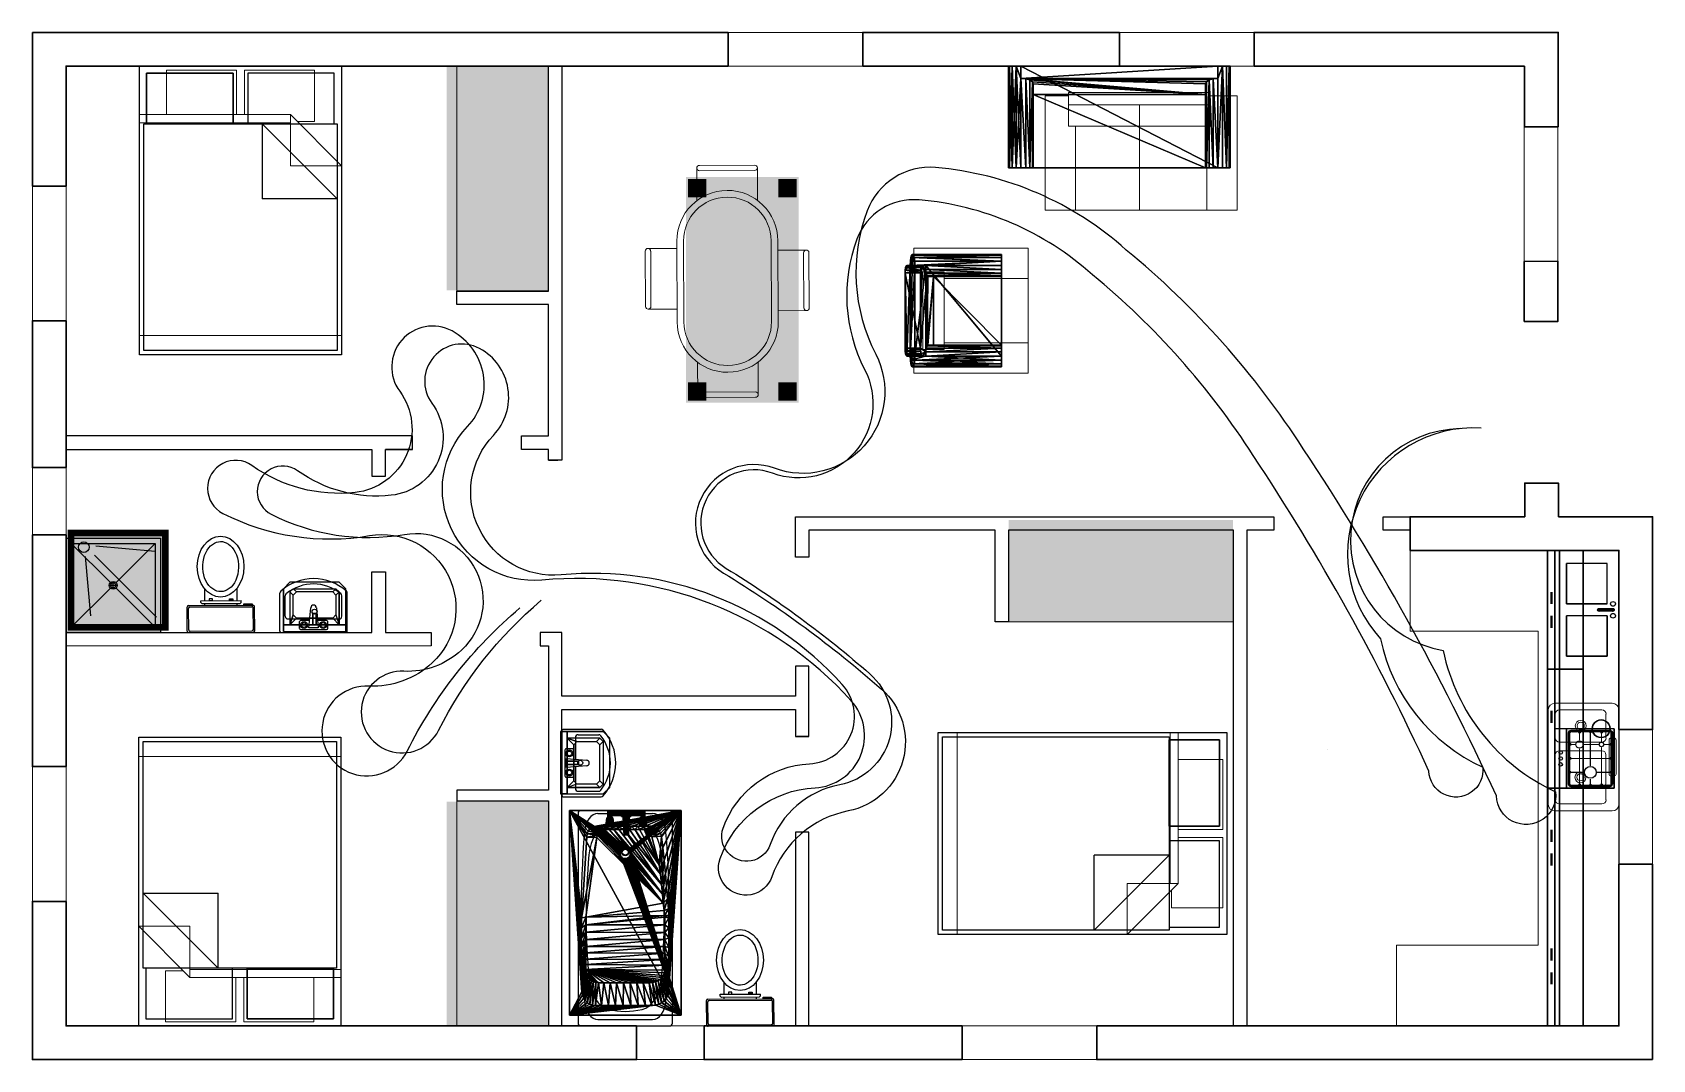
# Model space of a CAD drawing. Header units: millimetres. Extents: x 186.2 to 198.2, y 175.9 to 183.5.
import ezdxf

# ---------------------------------------------------------------- set-up
doc = ezdxf.new("R2010")
doc.units = ezdxf.units.MM
doc.linetypes.add('AUSGEZOGEN', pattern=[0])
for name, color, linetype, lineweight in [('cocina', 11, 'Continuous', 20), ('ladrilloVisto', 18, 'Continuous', 30), ('Muebles', 6, 'Continuous', 20), ('Puertas', 30, 'Continuous', 20), ('Ventanas', 3, 'Continuous', 5)]:
    doc.layers.add(name, color=color, linetype=linetype, lineweight=lineweight)
for name, color, linetype in [('LAYER4', 4, 'Continuous'), ('LAYER7', 7, 'Continuous'), ('OBJECT01', 7, 'Continuous'), ('OBJECT02', 7, 'Continuous'), ('OBJECT03', 7, 'Continuous'), ('OBJECT04', 7, 'Continuous'), ('OBJECT06', 7, 'Continuous'), ('sanitarios', 140, 'Continuous'), ('tabiqueInterior', 18, 'Continuous'), ('trayectorias', 18, 'Continuous')]:
    doc.layers.add(name, color=color, linetype=linetype)
doc.layers.get('Puertas').off()
doc.styles.add('ATTR', font='romans.shx', dxfattribs={"width": 0.8, "height": 1.2})

# ---------------------------------------------------------------- blocks, each defined once
blk = doc.blocks.new('ventana 1.00')
for p, q in [((0, -0.075), (0, 0.175)), ((0, 0.175), (1, 0.175)), ((1, -0.075), (1, 0.175)), ((1, -0.075), (0, -0.075))]:
    blk.add_line(p, q)
blk = doc.blocks.new('SERVICIO1')
at = {"layer": 'sanitarios'}
for p, q in [((-0.011, 0.25), (-0.191, 0.249)), ((-0.223, 0.149), (-0.237, 0.149)), ((-0.236, -0.151), (-0.237, 0.149)), ((-0.213, 0.139), (-0.223, 0.149)), ((-0.213, 0.23), (-0.202, 0.23)), ((-0.213, 0.17), (-0.213, 0.23)), ((-0.202, 0.17), (-0.213, 0.17)), ((-0.213, 0.139), (-0.212, -0.141)), ((-0.202, 0.23), (-0.202, 0.17)), ((-0.199, -0.241), (-0.201, 0.239)), ((-0.189, -0.231), (-0.191, 0.229)), ((-0.021, 0.24), (-0.181, 0.239)), ((-0.009, -0.23), (-0.011, 0.23)), ((0.001, -0.24), (-0.001, 0.24)), ((-0.237, 0.119), (-0.328, 0.119)), ((-0.25, 0.087), (-0.238, 0.087)), ((-0.25, 0.063), (-0.25, 0.087)), ((-0.238, 0.063), (-0.25, 0.063)), ((-0.238, 0.087), (-0.238, 0.063)), ((-0.2, 0.119), (-0.213, 0.119)), ((-0.25, -0.064), (-0.25, -0.089)), ((-0.238, -0.064), (-0.25, -0.064)), ((-0.25, -0.089), (-0.237, -0.089)), ((-0.237, -0.089), (-0.238, -0.064)), ((-0.236, -0.121), (-0.325, -0.121)), ((-0.222, -0.151), (-0.236, -0.151)), ((-0.222, -0.151), (-0.212, -0.141)), ((-0.2, -0.121), (-0.212, -0.121)), ((-0.019, -0.24), (-0.179, -0.241)), ((-0.009, -0.25), (-0.189, -0.251))]:
    blk.add_line(p, q, dxfattribs=at)
for centre, start, end in [((-0.191, 0.239), 90.1843, 180.1843), ((-0.011, 0.24), 0.1843, 90.1843), ((-0.181, 0.229), 90.1843, 180.1843), ((-0.021, 0.23), 0.1843, 90.1843), ((-0.179, -0.231), 180.1843, 270.1843), ((-0.019, -0.23), 270.1843, 0.1843), ((-0.009, -0.24), 270.1843, 0.1843), ((-0.189, -0.241), 180.1843, 270.1843)]:
    blk.add_arc(centre, 0.01, start, end, dxfattribs=at)
blk.add_ellipse((-0.489, -0.003), major_axis=(-0.226, 0), ratio=0.766867, dxfattribs=at)
blk.add_open_spline([(-0.675, -0.003), (-0.675, -0.043), (-0.646, -0.087), (-0.538, -0.139), (-0.463, -0.143), (-0.347, -0.1), (-0.31, -0.057), (-0.298, 0.025), (-0.32, 0.069), (-0.418, 0.129), (-0.492, 0.139), (-0.615, 0.106), (-0.659, 0.065), (-0.674, 0.015), (-0.675, 0.006), (-0.675, -0.003)], degree=3, knots=[0, 0, 0, 0, 1.010051, 1.010051, 2.020101, 2.020101, 3.030152, 3.030152, 4.040202, 4.040202, 5.050253, 5.050253, 6.060304, 6.060304, 6.283185, 6.283185, 6.283185, 6.283185], dxfattribs=at)
blk = doc.blocks.new('lavamanos')
at = {"layer": 'sanitarios'}
for p, q in [((-0.01, 0.25), (-0.291, 0.25)), ((-0.119, 0.21), (-0.273, 0.21)), ((-0.1, 0.028), (-0.1, 0.19)), ((0, -0.24), (0, 0.24)), ((-0.1, -0.19), (-0.1, -0.028)), ((-0.12, -0.21), (-0.273, -0.21)), ((-0.01, -0.25), (-0.292, -0.25))]:
    blk.add_line(p, q, dxfattribs=at)
blk.add_lwpolyline([(-0.183, 0.021), (-0.035, 0.034), (-0.035, -0.034), (-0.183, -0.02)], dxfattribs=at)
blk.add_lwpolyline([(-0.088, -0.029), (-0.088, -0.096, 0.414214), (-0.078, -0.106), (-0.032, -0.106, 0.414214), (-0.023, -0.096), (-0.023, 0.096, 0.414214), (-0.032, 0.106), (-0.078, 0.106, 0.414214), (-0.088, 0.096), (-0.088, 0.03)], format="xyb", dxfattribs=at)
for centre, radius in [((-0.055, 0.071), 0.0257), ((-0.055, 0.071), 0.0178), ((-0.055, -0.071), 0.0257), ((-0.055, -0.071), 0.0178)]:
    blk.add_circle(centre, radius, dxfattribs=at)
for centre, radius, start, end in [((-0.038, 0), 0.362, 137.7442, 222.1151), ((-0.291, 0.23), 0.02, 89.9297, 137.7442), ((-0.01, 0.24), 0.01, 359.9297, 89.9297), ((-0.038, 0), 0.322, 141.0196, 218.8397), ((-0.273, 0.19), 0.02, 89.9297, 141.0196), ((-0.12, 0.19), 0.02, 359.9297, 89.9297), ((-0.183, 0), 0.0203, 89.875, 269.875), ((-0.273, -0.19), 0.02, 218.8397, 269.9297), ((-0.12, -0.19), 0.02, 269.9297, 359.9297), ((-0.01, -0.24), 0.01, 269.9297, 359.9297), ((-0.292, -0.23), 0.02, 222.1151, 269.9297)]:
    blk.add_arc(centre, radius, start, end, dxfattribs=at)
blk = doc.blocks.new('ventana 0.50')
at = {"layer": 'Ventanas', "ltscale": 0.01}
for p, q in [((0, 0.175), (0.5, 0.175)), ((0, 0.175), (0, -0.075)), ((0.5, -0.075), (0.5, 0.175)), ((0, -0.075), (0.5, -0.075)), ((0.5, -0.075), (0.475, -0.075))]:
    blk.add_line(p, q, dxfattribs=at)
blk = doc.blocks.new('Sillon 2 asientos')
at = {"layer": 'Muebles'}
for p, q in [((-0.526, 0), (0.526, 0)), ((-0.526, -0.025), (-0.7, -0.025)), ((-0.7, -0.025), (-0.7, -0.874)), ((-0.526, -0.25), (-0.526, 0)), ((0.726, -0.026), (0.526, -0.026)), ((0.526, -0.25), (-0.526, -0.25)), ((-0.475, -0.874), (-0.475, -0.25)), ((-0.7, -0.874), (0.726, -0.874))]:
    blk.add_line(p, q, dxfattribs=at)
at = {"layer": 'Muebles', "lineweight": 20}
for p, q in [((0.526, -0.25), (0.526, 0)), ((-0.526, -0.093), (0.526, -0.093)), ((0, -0.25), (0, -0.093))]:
    blk.add_line(p, q, dxfattribs=at)
at = {"layer": 'Muebles', "lineweight": 9}
for p, q in [((0.726, -0.874), (0.726, -0.026)), ((0, -0.874), (0, -0.25)), ((0.501, -0.874), (0.501, -0.25))]:
    blk.add_line(p, q, dxfattribs=at)
blk = doc.blocks.new('Sillon 1 asiento')
at = {"layer": 'Muebles'}
for p, q in [((-0.289, 0), (0.289, 0)), ((-0.463, -0.025), (-0.463, -0.874)), ((-0.463, -0.025), (-0.289, -0.025)), ((-0.289, -0.025), (-0.463, -0.025)), ((-0.289, -0.25), (-0.289, 0)), ((0.289, -0.025), (0.463, -0.025)), ((0.289, -0.25), (-0.289, -0.25)), ((-0.238, -0.874), (-0.238, -0.25)), ((-0.463, -0.874), (0.463, -0.874))]:
    blk.add_line(p, q, dxfattribs=at)
at = {"layer": 'Muebles', "lineweight": 20}
for p, q in [((0.289, -0.25), (0.289, 0)), ((-0.289, -0.093), (0.289, -0.093))]:
    blk.add_line(p, q, dxfattribs=at)
at = {"layer": 'Muebles', "lineweight": 9}
for p, q in [((0.463, -0.874), (0.463, -0.025)), ((0.238, -0.874), (0.238, -0.25))]:
    blk.add_line(p, q, dxfattribs=at)
blk = doc.blocks.new('Bed - Queen')
at = {"linetype": 'Continuous'}
for p, q in [((0, -80.00003), (0, 0)), ((0, 0), (59.99999, 0)), ((59.99999, 0), (59.99999, -80.00003)), ((7.99999, -1.2), (28.79998, -1.2)), ((7.99999, -14.4), (7.99999, -1.2)), ((28.79998, -1.2), (28.79998, -14.4)), ((31.19999, -1.2), (51.99999, -1.2)), ((31.19999, -14.4), (31.19999, -1.2)), ((51.99999, -1.2), (51.99999, -16.4)), ((0, -14.4), (44.8, -14.4)), ((59.99999, -29.6), (44.8, -14.4)), ((44.8, -14.4), (44.8, -29.6)), ((44.8, -16.8), (0, -16.8)), ((51.99999, -16.4), (46.79936, -16.4)), ((44.8, -29.6), (59.99999, -29.6)), ((59.99999, -80.00003), (0, -80.00003))]:
    blk.add_line(p, q, dxfattribs=at)
blk = doc.blocks.new('Lavaplatos 01')
at = {"layer": 'cocina'}
for p, q in [((0.35, 0.525), (-0.35, 0.525)), ((-0.4, 0.474), (-0.4, 0.05)), ((0.4, 0.05), (0.4, 0.474)), ((-0.35, 0), (0.35, 0))]:
    blk.add_line(p, q, dxfattribs=at)
at = {"layer": 'cocina', "lineweight": 9}
for p, q in [((-0.347, 0.442), (-0.347, 0.126)), ((0.016, 0.473), (-0.317, 0.473)), ((0.047, 0.127), (0.047, 0.441)), ((0.111, 0.442), (0.111, 0.126)), ((0.319, 0.473), (0.142, 0.473)), ((0.35, 0.126), (0.35, 0.442)), ((-0.317, 0.096), (0.016, 0.096)), ((-0.141, 0.058), (-0.141, 0.035)), ((0.126, 0.073), (-0.126, 0.073)), ((-0.126, 0.02), (0.126, 0.02)), ((0.141, 0.035), (0.141, 0.058)), ((0.142, 0.096), (0.319, 0.096))]:
    blk.add_line(p, q, dxfattribs=at)
at = {"layer": 'cocina'}
for centre, major_axis, start_param, end_param in [((-0.35, 0.474), (0.0355, 0.0355), 0.785398, 2.356194), ((0.35, 0.474), (-0.0355, 0.0355), 3.926991, 5.497787), ((-0.35, 0.05), (-0.0355, 0.0355), 0.785398, 2.356194), ((0.35, 0.05), (0.0355, 0.0355), 3.926991, 5.497787)]:
    blk.add_ellipse(centre, major_axis=major_axis, ratio=1, start_param=start_param, end_param=end_param, dxfattribs=at)
at = {"layer": 'cocina', "lineweight": 9}
for centre, major_axis, start_param, end_param in [((-0.317, 0.442), (0.0218, 0.0218), 0.785398, 2.356194), ((0.016, 0.441), (-0.0221, 0.0221), 3.926991, 5.497787), ((0.142, 0.442), (0.0218, 0.0218), 0.785398, 2.356194), ((0.319, 0.442), (-0.0218, 0.0218), 3.926991, 5.497787), ((-0.317, 0.126), (-0.0218, 0.0218), 0.785398, 2.356194), ((0.016, 0.127), (0.0221, 0.0221), 3.926991, 5.497787), ((0.142, 0.126), (-0.0218, 0.0218), 0.785398, 2.356194), ((0.319, 0.126), (0.0218, 0.0218), 3.926991, 5.497787), ((-0.126, 0.058), (0.0105, 0.0105), 0.785398, 2.356194), ((-0.126, 0.035), (-0.0105, 0.0105), 0.785398, 2.356194), ((0.126, 0.058), (-0.0105, 0.0105), 3.926991, 5.497787), ((0.126, 0.035), (0.0105, 0.0105), 3.926991, 5.497787)]:
    blk.add_ellipse(centre, major_axis=major_axis, ratio=1, start_param=start_param, end_param=end_param, dxfattribs=at)
at = {"layer": 'cocina', "lineweight": 0}
for centre, major_axis, start_param, end_param in [((-0.15, 0.285), (0.0288, 0.0288), 5.497787, 11.780972), ((-0.15, 0.285), (-0.0189, 0.0189), 3.926991, 10.210176), ((0.232, 0.283), (-0.0288, 0.0288), 3.926991, 10.210176), ((0.232, 0.283), (0.0189, 0.0189), 5.497787, 11.780972)]:
    blk.add_ellipse(centre, major_axis=major_axis, ratio=1, start_param=start_param, end_param=end_param, dxfattribs=at)
blk = doc.blocks.new('Mesa 4 personas')
at = {"layer": 'Muebles'}
for p, q in [((-0.552, 1.333), (-0.552, 1.331)), ((-0.531, 1.352), (-0.123, 1.353)), ((-0.102, 1.333), (-0.102, 1.335)), ((-0.123, 1.314), (-0.531, 1.312)), ((-0.914, 0.735), (-0.914, 0.735)), ((0.261, 0.724), (0.261, 0.724)), ((-0.934, 0.716), (-0.932, 0.305)), ((-0.892, 0.305), (-0.894, 0.716)), ((0.243, 0.293), (0.241, 0.704)), ((0.281, 0.704), (0.283, 0.294)), ((-0.912, 0.286), (-0.912, 0.286)), ((0.263, 0.274), (0.263, 0.274)), ((-0.545, -0.352), (-0.545, -0.349)), ((-0.116, -0.329), (-0.524, -0.331)), ((-0.095, -0.348), (-0.095, -0.35)), ((-0.524, -0.37), (-0.116, -0.368))]:
    blk.add_line(p, q, dxfattribs=at)
at = {"layer": 'Muebles', "lineweight": 20}
for p, q in [((-0.552, 1.331), (-0.551, 1.091)), ((-0.102, 1.333), (-0.101, 1.093)), ((-0.913, 0.735), (-0.7, 0.736)), ((0.26, 0.724), (0.05, 0.723)), ((-0.7, 0.286), (-0.912, 0.285)), ((0.051, 0.273), (0.263, 0.274)), ((-0.545, -0.35), (-0.546, -0.11)), ((-0.095, -0.348), (-0.096, -0.108))]:
    blk.add_line(p, q, dxfattribs=at)
at = {"layer": 'Muebles', "ltscale": 0.5}
for points in [[(0.053, 0.193, -1), (-0.697, 0.19), (-0.7, 0.79, -1), (0.05, 0.793)], [(0.003, 0.193, -1), (-0.647, 0.19), (-0.65, 0.79, -1), (0, 0.793)]]:
    blk.add_lwpolyline(points, format="xyb", close=True, dxfattribs=at)
at = {"layer": 'Muebles'}
for centre, radius, start, end in [((-0.531, 1.331), 0.0208, 90.2387, 180.2387), ((-0.531, 1.333), 0.0208, 180.2387, 270.2387), ((-0.123, 1.333), 0.0208, 0.2387, 90.2387), ((-0.123, 1.335), 0.0208, 270.2387, 0.2387), ((-0.914, 0.716), 0.0197, 90.2387, 180.2387), ((-0.914, 0.716), 0.0197, 0.2387, 90.2387), ((0.261, 0.704), 0.0197, 90.2387, 180.2387), ((0.261, 0.704), 0.0197, 0.2387, 90.2387), ((-0.912, 0.305), 0.0197, 180.2387, 270.2387), ((-0.912, 0.305), 0.0197, 270.2387, 0.2387), ((0.263, 0.294), 0.0197, 180.2387, 270.2387), ((0.263, 0.294), 0.0197, 270.2387, 0.2387), ((-0.524, -0.352), 0.0208, 90.2387, 180.2387), ((-0.524, -0.349), 0.0208, 180.2387, 270.2387), ((-0.116, -0.35), 0.0208, 0.2387, 90.2387), ((-0.116, -0.348), 0.0208, 270.2387, 0.2387)]:
    blk.add_arc(centre, radius, start, end, dxfattribs=at)
blk = doc.blocks.new('B33')
for centre, radius, start, end in [((0.48, -2.06), 2, 81.74421, 98.25579), ((0.2172, -0.249), 0.17, 98.25579, 171.81884), ((0.7428, -0.249), 0.17, 8.18116, 81.74421), ((0.92, -0.35), 0.88, 171.81884, 188.18116), ((0.04, -0.35), 0.88, 351.81884, 8.18116), ((0.2172, -0.451), 0.17, 188.18116, 261.74421), ((0.7428, -0.451), 0.17, 278.25579, 351.81884), ((0.48, 1.36), 2, 261.74421, 278.25579)]:
    blk.add_arc(centre, radius, start, end)
blk = doc.blocks.new('B11')
for p, q in [((0.002, -0.5533), (0.002, -0.1467)), ((0.958, -0.5533), (0.958, -0.1467))]:
    blk.add_line(p, q)
for centre, radius, start, end in [((0.102, -0.1467), 0.1, 97.48952, 180), ((0.48, -3.022), 3, 82.51048, 97.48952), ((0.858, -0.1467), 0.1, 0, 82.51048), ((0.102, -0.5533), 0.1, 180, 262.51048), ((0.858, -0.5533), 0.1, 277.48952, 0), ((0.48, 2.322), 3, 262.51048, 277.48952)]:
    blk.add_arc(centre, radius, start, end)
blk = doc.blocks.new('BANO160')
blk.add_lwpolyline([(0.03, 0.35, 0.414214), (0.01, 0.33), (0.01, -0.33, 0.414214), (0.03, -0.35), (1.59, -0.35, 0.414214), (1.61, -0.33), (1.61, 0.33, 0.414214), (1.59, 0.35)], format="xyb", close=True)
for radius in [0.0275, 0.0225]:
    blk.add_circle((0.32, 0), radius)
at = {"xscale": 1.6, "zscale": 1.6}
for name in ['B11', 'B33']:
    blk.add_blockref(name, (0.03, 0.35), dxfattribs=at)
blk = doc.blocks.new('banera_01')
blk.add_blockref('BANO160', (-1.3, 0.691))
blk = doc.blocks.new('36X36 Single Shower Stall PV')
for p, q in [((2, -2), (16.9557, -16.9557)), ((19.0558, -16.9443), (33.9999, -2)), ((19, -18), (17, -18)), ((18, -19), (18, -17)), ((2, -34), (16.9402, -19.0598)), ((19.0635, -19.0634), (33.9999, -34))]:
    blk.add_line(p, q)
for points in [[(0, -36), (0, 0), (35.9999, 0), (35.9999, -36)], [(2, -34), (2, -2), (33.9999, -2), (33.9999, -34)]]:
    blk.add_lwpolyline(points, close=True)
for radius in [1.5, 1]:
    blk.add_circle((18, -18), radius)
at = {"style": 'ATTR', "width": 0.8, "flags": 9}
blk.add_attdef('ESTCODE', (0, 0), '', height=0.000000923, dxfattribs=at)
blk = doc.blocks.new('ducha_36x36-2d-planta')
blk.add_blockref('36X36 Single Shower Stall PV', (235.96, 189.39))
blk = doc.blocks.new('armarioEmpotrado')
at = {"layer": 'Muebles'}
blk.add_line((188.898, 176.559), (188.898, 178.229), dxfattribs=at)
at = {"layer": 'Muebles', "ltscale": 0.01}
for p, q in [((188.898, 178.229), (189.578, 178.229)), ((189.578, 178.229), (189.578, 176.559)), ((189.578, 176.559), (188.898, 176.559))]:
    blk.add_line(p, q, dxfattribs=at)
blk = doc.blocks.new('muebleCocina')
at = {"layer": 'cocina'}
for p, q in [((196.426, 179.036), (196.426, 179.636)), ((196.426, 179.636), (197.976, 179.636)), ((197.976, 179.636), (197.976, 176.106)), ((197.376, 179.036), (196.426, 179.036)), ((197.376, 176.706), (197.376, 179.036)), ((196.326, 176.106), (196.326, 176.706)), ((196.326, 176.706), (197.376, 176.706)), ((197.976, 176.106), (196.326, 176.106))]:
    blk.add_line(p, q, dxfattribs=at)
blk = doc.blocks.new('3d_poltrona_02')
at = {"color": 0}
mesh = blk.add_polyface(dxfattribs=at)
corners = [(50, -442, 710), (73, 548, 603), (50, 441, 710), (16, -442, 865), (1, 395, 934), (96, 441, 496), (94, -482, 504), (5, -420, 918), (0, -367, 940), (10, 436, 894), (57, 517, 679), (89, 517, 527), (96, -442, 496), (82, -540, 562), (64, -540, 644), (10, -436, 894), (1, -395, 934), (0, 367, 940), (5, 420, 918), (16, 441, 865), (52, 482, 702), (64, 540, 644), (82, 540, 562), (94, 482, 504), (204, 441, 0), (204, -442, 0), (89, -517, 527), (73, -549, 603), (57, -517, 679), (52, -482, 702)]
mesh.append_faces([[corners[k] for k in face] for face in [(7, 3, 15), (8, 7, 16), (4, 8, 17), (9, 4, 18), (2, 9, 19), (10, 2, 20), (1, 10, 21), (11, 1, 22), (5, 11, 23), (12, 24, 25), (13, 6, 26), (14, 13, 27), (0, 28, 29)]], dxfattribs={"vtx0": -1, "color": 0})
mesh.append_faces([[corners[k] for k in face] for face in [(6, 5, 12)]], dxfattribs={"vtx0": -1, "vtx1": -1, "color": 0})
mesh.append_faces([[corners[k] for k in face] for face in [(0, 2, 1), (2, 3, 4), (0, 1, 5), (0, 5, 6), (4, 3, 7), (4, 7, 8), (2, 4, 9), (1, 2, 10), (5, 1, 11), (0, 6, 13), (0, 13, 14)]], dxfattribs={"vtx0": -1, "vtx1": -1, "vtx2": -1, "color": 0})
mesh.append_faces([[corners[k] for k in face] for face in [(2, 0, 3), (12, 5, 24), (0, 14, 28)]], dxfattribs={"vtx0": -1, "vtx2": -1, "color": 0})
mesh = blk.add_polyface(dxfattribs=at)
corners = [(223, 334, 603), (940, 334, 603), (214, 343, 644), (940, 343, 644), (940, 366, 679), (207, 366, 679), (940, 401, 702), (202, 401, 702), (200, 441, 710), (940, 441, 710), (50, 441, 710), (940, 482, 702), (52, 482, 702), (940, 517, 679), (57, 517, 679), (940, 540, 644), (64, 540, 644), (73, 548, 603), (940, 548, 603), (940, 540, 562), (82, 540, 562), (940, 517, 527), (89, 517, 527), (940, 482, 504), (94, 482, 504), (96, 441, 496), (940, 441, 496)]
mesh.append_faces([[corners[k] for k in face] for face in [(8, 6, 9), (14, 15, 16), (22, 23, 24)]], dxfattribs={"vtx0": -1, "color": 0})
mesh.append_faces([[corners[k] for k in face] for face in [(0, 1, 2), (16, 15, 17), (24, 23, 25)]], dxfattribs={"vtx1": -1, "color": 0})
mesh.append_faces([[corners[k] for k in face] for face in [(10, 8, 11)]], dxfattribs={"vtx1": -1, "vtx2": -1, "color": 0})
mesh.append_faces([[corners[k] for k in face] for face in [(1, 3, 2), (2, 3, 4), (4, 5, 2), (4, 6, 7), (7, 5, 4), (8, 7, 6), (11, 12, 10), (8, 9, 11), (11, 13, 14), (14, 12, 11), (14, 13, 15), (15, 18, 17), (17, 18, 19), (19, 20, 17), (19, 21, 22), (22, 20, 19), (22, 21, 23), (23, 26, 25)]], dxfattribs={"vtx2": -1, "color": 0})
mesh = blk.add_polyface(dxfattribs=at)
corners = [(940, 334, 350), (940, -335, 350), (940, -442, 0), (940, 441, 0), (940, -442, 496), (940, -517, 679), (940, 343, 644), (940, 441, 496), (940, 482, 702), (940, -517, 527), (940, -549, 603), (940, -442, 710), (940, -366, 679), (940, 401, 702), (940, 540, 644), (940, 540, 562), (940, 482, 504), (940, -482, 504), (940, -540, 562), (940, -540, 644), (940, -482, 702), (940, -401, 702), (940, -343, 644), (940, -335, 603), (940, 334, 603), (940, 366, 679), (940, 441, 710), (940, 517, 679), (940, 548, 603), (940, 517, 527)]
mesh.append_faces([[corners[k] for k in face] for face in [(1, 5, 4), (3, 6, 0), (7, 8, 6), (5, 9, 4), (5, 10, 9), (1, 11, 5), (1, 12, 11), (8, 13, 6), (7, 14, 8), (7, 15, 14)]], dxfattribs={"vtx0": -1, "vtx1": -1, "vtx2": -1, "color": 0})
mesh.append_faces([[corners[k] for k in face] for face in [(1, 4, 2), (1, 22, 12)]], dxfattribs={"vtx0": -1, "vtx2": -1, "color": 0})
mesh.append_faces([[corners[k] for k in face] for face in [(0, 1, 2), (2, 3, 0), (3, 7, 6), (7, 16, 15)]], dxfattribs={"vtx1": -1, "vtx2": -1, "color": 0})
mesh.append_faces([[corners[k] for k in face] for face in [(9, 17, 4), (10, 18, 9), (5, 19, 10), (11, 20, 5), (12, 21, 11), (1, 23, 22), (6, 24, 0), (13, 25, 6), (8, 26, 13), (14, 27, 8), (15, 28, 14), (16, 29, 15)]], dxfattribs={"vtx2": -1, "color": 0})
mesh = blk.add_polyface(dxfattribs=at)
corners = [(160, 436, 894), (166, 441, 865), (16, 441, 865), (10, 436, 894), (5, 420, 918), (155, 420, 918), (1, 395, 934), (151, 395, 934), (0, 367, 940), (150, 366, 940)]
mesh.append_faces([[corners[k] for k in face] for face in [(4, 0, 3)]], dxfattribs={"vtx0": -1, "color": 0})
mesh.append_faces([[corners[k] for k in face] for face in [(6, 7, 4)]], dxfattribs={"vtx1": -1, "color": 0})
mesh.append_faces([[corners[k] for k in face] for face in [(0, 1, 2), (2, 3, 0), (4, 5, 0), (7, 5, 4), (8, 9, 7), (7, 6, 8)]], dxfattribs={"vtx2": -1, "color": 0})
mesh = blk.add_polyface(dxfattribs=at)
corners = [(0, 366, 940), (150, -367, 940), (150, 366, 940), (0, -367, 940)]
mesh.append_faces([[corners[k] for k in face] for face in [(0, 1, 2)]], dxfattribs={"vtx0": -1, "color": 0})
mesh.append_faces([[corners[k] for k in face] for face in [(0, 3, 1)]], dxfattribs={"vtx2": -1, "color": 0})
mesh = blk.add_polyface(dxfattribs=at)
corners = [(166, 441, 865), (50, 441, 710), (16, 441, 865), (200, 441, 710), (940, 441, 496), (940, 441, 0), (204, 441, 0), (96, 441, 496)]
mesh.append_faces([[corners[k] for k in face] for face in [(0, 1, 2)]], dxfattribs={"vtx0": -1, "color": 0})
mesh.append_faces([[corners[k] for k in face] for face in [(0, 3, 1), (4, 5, 6), (6, 7, 4)]], dxfattribs={"vtx2": -1, "color": 0})
mesh = blk.add_polyface(dxfattribs=at)
corners = [(202, -401, 702), (214, 343, 644), (150, -367, 940), (160, 436, 894), (207, -366, 679), (155, -420, 918), (151, 395, 934), (207, 366, 679), (223, 334, 603), (214, -343, 644), (166, -442, 865), (151, -395, 934), (150, 366, 940), (155, 420, 918), (166, 441, 865), (202, 401, 702), (200, 441, 710), (278, 334, 350), (223, -335, 603), (278, -335, 350), (200, -442, 710), (160, -436, 894)]
mesh.append_faces([[corners[k] for k in face] for face in [(0, 1, 2), (1, 3, 2), (2, 5, 0), (3, 6, 2), (5, 10, 0)]], dxfattribs={"vtx0": -1, "vtx1": -1, "vtx2": -1, "color": 0})
mesh.append_faces([[corners[k] for k in face] for face in [(4, 8, 1), (7, 14, 3), (9, 17, 8)]], dxfattribs={"vtx0": -1, "vtx2": -1, "color": 0})
mesh.append_faces([[corners[k] for k in face] for face in [(0, 4, 1), (1, 7, 3), (4, 9, 8), (7, 15, 14), (9, 18, 17)]], dxfattribs={"vtx1": -1, "vtx2": -1, "color": 0})
mesh.append_faces([[corners[k] for k in face] for face in [(2, 11, 5), (6, 12, 2), (3, 13, 6), (15, 16, 14), (18, 19, 17), (10, 20, 0), (5, 21, 10)]], dxfattribs={"vtx2": -1, "color": 0})
mesh = blk.add_polyface(dxfattribs=at)
corners = [(204, 441, 0), (940, 441, 0), (940, -442, 0), (204, -442, 0)]
mesh.append_faces([[corners[k] for k in face] for face in [(0, 1, 2), (2, 3, 0)]], dxfattribs={"vtx2": -1, "color": 0})
mesh = blk.add_polyface(dxfattribs=at)
corners = [(278, 334, 350), (940, 334, 350), (940, 334, 603), (223, 334, 603)]
mesh.append_faces([[corners[k] for k in face] for face in [(0, 1, 2), (2, 3, 0)]], dxfattribs={"vtx2": -1, "color": 0})
mesh = blk.add_polyface(dxfattribs=at)
corners = [(278, 334, 350), (940, -335, 350), (940, 334, 350), (278, -335, 350)]
mesh.append_faces([[corners[k] for k in face] for face in [(0, 1, 2)]], dxfattribs={"vtx0": -1, "color": 0})
mesh.append_faces([[corners[k] for k in face] for face in [(0, 3, 1)]], dxfattribs={"vtx2": -1, "color": 0})
mesh = blk.add_polyface(dxfattribs=at)
corners = [(166, -442, 865), (160, -436, 894), (10, -436, 894), (16, -442, 865), (155, -420, 918), (5, -420, 918), (1, -395, 934), (151, -395, 934), (150, -367, 940), (0, -367, 940)]
mesh.append_faces([[corners[k] for k in face] for face in [(2, 4, 5)]], dxfattribs={"vtx0": -1, "color": 0})
mesh.append_faces([[corners[k] for k in face] for face in [(5, 4, 6)]], dxfattribs={"vtx1": -1, "color": 0})
mesh.append_faces([[corners[k] for k in face] for face in [(0, 1, 2), (2, 3, 0), (2, 1, 4), (4, 7, 6), (6, 7, 8), (8, 9, 6)]], dxfattribs={"vtx2": -1, "color": 0})
mesh = blk.add_polyface(dxfattribs=at)
corners = [(16, -442, 865), (50, -442, 710), (200, -442, 710), (166, -442, 865), (204, -442, 0), (940, -442, 0), (96, -442, 496), (940, -442, 496)]
mesh.append_faces([[corners[k] for k in face] for face in [(4, 5, 6)]], dxfattribs={"vtx1": -1, "color": 0})
mesh.append_faces([[corners[k] for k in face] for face in [(0, 1, 2), (2, 3, 0), (5, 7, 6)]], dxfattribs={"vtx2": -1, "color": 0})
mesh = blk.add_polyface(dxfattribs=at)
corners = [(73, -549, 603), (940, -549, 603), (940, -540, 644), (64, -540, 644), (940, -517, 679), (57, -517, 679), (940, -482, 702), (52, -482, 702), (200, -442, 710), (50, -442, 710), (940, -442, 710), (940, -401, 702), (202, -401, 702), (940, -366, 679), (207, -366, 679), (214, -343, 644), (940, -343, 644), (940, -335, 603), (223, -335, 603), (940, -442, 496), (940, -482, 504), (94, -482, 504), (96, -442, 496), (940, -517, 527), (89, -517, 527), (82, -540, 562), (940, -540, 562)]
mesh.append_faces([[corners[k] for k in face] for face in [(5, 6, 7), (12, 13, 14), (21, 23, 24)]], dxfattribs={"vtx0": -1, "color": 0})
mesh.append_faces([[corners[k] for k in face] for face in [(14, 13, 15), (24, 23, 25)]], dxfattribs={"vtx1": -1, "color": 0})
mesh.append_faces([[corners[k] for k in face] for face in [(7, 6, 8)]], dxfattribs={"vtx1": -1, "vtx2": -1, "color": 0})
mesh.append_faces([[corners[k] for k in face] for face in [(0, 1, 2), (2, 3, 0), (2, 4, 5), (5, 3, 2), (5, 4, 6), (8, 9, 7), (6, 10, 8), (11, 12, 8), (8, 10, 11), (12, 11, 13), (13, 16, 15), (15, 16, 17), (17, 18, 15), (19, 20, 21), (21, 22, 19), (21, 20, 23), (23, 26, 25), (25, 26, 1), (1, 0, 25)]], dxfattribs={"vtx2": -1, "color": 0})
mesh = blk.add_polyface(dxfattribs=at)
corners = [(940, -335, 350), (278, -335, 350), (223, -335, 603), (940, -335, 603)]
mesh.append_faces([[corners[k] for k in face] for face in [(0, 1, 2), (2, 3, 0)]], dxfattribs={"vtx2": -1, "color": 0})
blk = doc.blocks.new('3d_divano_04')
at = {"color": 0}
mesh = blk.add_polyface(dxfattribs=at)
corners = [(0, -1044, -1158), (0, 1005, -962), (0, 1070, -1119), (0, -1044, -988), (0, 959, -1193), (0, 1005, -1184), (0, 1070, -1027), (0, -959, -953), (0, -1079, -1073), (0, -959, -1193), (0, 959, -1664), (0, 1044, -1158), (0, 1079, -1073), (0, 1044, -988), (0, 959, -953), (0, -1005, -962), (0, -1070, -1027), (0, -1070, -1119), (0, -1005, -1184), (0, -959, -1664)]
mesh.append_faces([[corners[k] for k in face] for face in [(0, 1, 2), (0, 3, 1), (2, 4, 0), (1, 6, 2), (3, 7, 1), (0, 8, 3), (4, 9, 0)]], dxfattribs={"vtx0": -1, "vtx1": -1, "vtx2": -1, "color": 0})
mesh.append_faces([[corners[k] for k in face] for face in [(2, 5, 4)]], dxfattribs={"vtx0": -1, "vtx2": -1, "color": 0})
mesh.append_faces([[corners[k] for k in face] for face in [(4, 10, 9)]], dxfattribs={"vtx1": -1, "vtx2": -1, "color": 0})
mesh.append_faces([[corners[k] for k in face] for face in [(2, 11, 5), (6, 12, 2), (1, 13, 6), (7, 14, 1), (3, 15, 7), (8, 16, 3), (0, 17, 8), (9, 18, 0), (10, 19, 9)]], dxfattribs={"vtx2": -1, "color": 0})
mesh = blk.add_polyface(dxfattribs=at)
corners = [(172, 839, -1073), (990, 848, -1027), (152, 848, -1027), (990, 839, -1073), (135, 874, -988), (990, 874, -988), (990, 913, -962), (124, 913, -962), (990, 959, -953), (120, 959, -953), (0, 959, -953), (0, 1005, -962), (990, 1005, -962), (990, 1044, -988), (0, 1044, -988), (990, 1070, -1027), (0, 1070, -1027), (990, 1079, -1073), (0, 1079, -1073), (0, 1070, -1119), (990, 1070, -1119), (990, 1044, -1158), (0, 1044, -1158), (990, 1005, -1184), (0, 1005, -1184), (990, 959, -1193), (120, 959, -1193), (0, 959, -1193)]
mesh.append_faces([[corners[k] for k in face] for face in [(0, 1, 2), (16, 17, 18)]], dxfattribs={"vtx0": -1, "color": 0})
mesh.append_faces([[corners[k] for k in face] for face in [(10, 8, 11)]], dxfattribs={"vtx0": -1, "vtx1": -1, "color": 0})
mesh.append_faces([[corners[k] for k in face] for face in [(24, 25, 26)]], dxfattribs={"vtx0": -1, "vtx2": -1, "color": 0})
mesh.append_faces([[corners[k] for k in face] for face in [(2, 1, 4), (18, 17, 19)]], dxfattribs={"vtx1": -1, "color": 0})
mesh.append_faces([[corners[k] for k in face] for face in [(0, 3, 1), (1, 5, 4), (4, 5, 6), (6, 7, 4), (7, 6, 8), (8, 9, 7), (8, 12, 11), (10, 9, 8), (11, 12, 13), (13, 14, 11), (13, 15, 16), (16, 14, 13), (16, 15, 17), (17, 20, 19), (19, 20, 21), (21, 22, 19), (21, 23, 24), (24, 22, 21), (26, 27, 24), (24, 23, 25)]], dxfattribs={"vtx2": -1, "color": 0})
mesh = blk.add_polyface(dxfattribs=at)
corners = [(120, 959, -1193), (990, 959, -1664), (0, 959, -1193), (0, 959, -1664), (990, 959, -1193)]
mesh.append_faces([[corners[k] for k in face] for face in [(0, 1, 2)]], dxfattribs={"vtx0": -1, "vtx1": -1, "color": 0})
mesh.append_faces([[corners[k] for k in face] for face in [(1, 3, 2), (0, 4, 1)]], dxfattribs={"vtx2": -1, "color": 0})
mesh = blk.add_polyface(dxfattribs=at)
corners = [(990, 959, -1664), (990, -959, -1664), (0, -959, -1664), (0, 959, -1664)]
mesh.append_faces([[corners[k] for k in face] for face in [(0, 1, 2), (2, 3, 0)]], dxfattribs={"vtx2": -1, "color": 0})
mesh = blk.add_polyface(dxfattribs=at)
corners = [(0, 959, -953), (120, -959, -953), (120, 959, -953), (0, -959, -953)]
mesh.append_faces([[corners[k] for k in face] for face in [(0, 1, 2)]], dxfattribs={"vtx0": -1, "color": 0})
mesh.append_faces([[corners[k] for k in face] for face in [(0, 3, 1)]], dxfattribs={"vtx2": -1, "color": 0})
mesh = blk.add_polyface(dxfattribs=at)
corners = [(124, -913, -962), (278, 839, -1314), (172, 839, -1073), (152, 848, -1027), (135, 874, -988), (135, -874, -988), (120, -959, -953), (124, 913, -962), (120, 959, -953), (152, -848, -1027), (172, -839, -1073), (278, -839, -1314)]
mesh.append_faces([[corners[k] for k in face] for face in [(0, 1, 2), (4, 6, 0)]], dxfattribs={"vtx0": -1, "vtx2": -1, "color": 0})
mesh.append_faces([[corners[k] for k in face] for face in [(2, 3, 0), (3, 4, 0), (0, 5, 1), (4, 7, 6), (5, 9, 1), (9, 10, 1)]], dxfattribs={"vtx1": -1, "vtx2": -1, "color": 0})
mesh.append_faces([[corners[k] for k in face] for face in [(7, 8, 6), (10, 11, 1)]], dxfattribs={"vtx2": -1, "color": 0})
mesh = blk.add_polyface(dxfattribs=at)
corners = [(990, 839, -1314), (990, -839, -1314), (990, -959, -1664), (990, 959, -1664), (990, -959, -1193), (990, -1044, -988), (990, 848, -1027), (990, 959, -1193), (990, 1005, -962), (990, -1044, -1158), (990, -1079, -1073), (990, -959, -953), (990, -874, -988), (990, 913, -962), (990, 1070, -1027), (990, 1070, -1119), (990, 1005, -1184), (990, -1005, -1184), (990, -1070, -1119), (990, -1070, -1027), (990, -1005, -962), (990, -913, -962), (990, -848, -1027), (990, -839, -1073), (990, 839, -1073), (990, 874, -988), (990, 959, -953), (990, 1044, -988), (990, 1079, -1073), (990, 1044, -1158)]
mesh.append_faces([[corners[k] for k in face] for face in [(1, 5, 4), (3, 6, 0), (7, 8, 6), (5, 9, 4), (5, 10, 9), (1, 11, 5), (1, 12, 11), (8, 13, 6), (7, 14, 8), (7, 15, 14)]], dxfattribs={"vtx0": -1, "vtx1": -1, "vtx2": -1, "color": 0})
mesh.append_faces([[corners[k] for k in face] for face in [(1, 4, 2), (1, 22, 12)]], dxfattribs={"vtx0": -1, "vtx2": -1, "color": 0})
mesh.append_faces([[corners[k] for k in face] for face in [(0, 1, 2), (2, 3, 0), (3, 7, 6), (7, 16, 15)]], dxfattribs={"vtx1": -1, "vtx2": -1, "color": 0})
mesh.append_faces([[corners[k] for k in face] for face in [(9, 17, 4), (10, 18, 9), (5, 19, 10), (11, 20, 5), (12, 21, 11), (1, 23, 22), (6, 24, 0), (13, 25, 6), (8, 26, 13), (14, 27, 8), (15, 28, 14), (16, 29, 15)]], dxfattribs={"vtx2": -1, "color": 0})
mesh = blk.add_polyface(dxfattribs=at)
corners = [(278, 839, -1314), (990, 839, -1314), (990, 839, -1073), (172, 839, -1073)]
mesh.append_faces([[corners[k] for k in face] for face in [(0, 1, 2), (2, 3, 0)]], dxfattribs={"vtx2": -1, "color": 0})
mesh = blk.add_polyface(dxfattribs=at)
corners = [(278, -839, -1314), (990, -839, -1314), (990, 839, -1314), (278, 839, -1314)]
mesh.append_faces([[corners[k] for k in face] for face in [(0, 1, 2), (2, 3, 0)]], dxfattribs={"vtx2": -1, "color": 0})
mesh = blk.add_polyface(dxfattribs=at)
corners = [(0, -1079, -1073), (990, -1079, -1073), (990, -1070, -1027), (0, -1070, -1027), (990, -1044, -988), (0, -1044, -988), (990, -1005, -962), (0, -1005, -962), (120, -959, -953), (0, -959, -953), (990, -959, -953), (990, -913, -962), (124, -913, -962), (990, -874, -988), (135, -874, -988), (152, -848, -1027), (990, -848, -1027), (172, -839, -1073), (990, -839, -1073), (990, -959, -1193), (990, -1005, -1184), (0, -1005, -1184), (0, -959, -1193), (990, -1044, -1158), (0, -1044, -1158), (0, -1070, -1119), (990, -1070, -1119)]
mesh.append_faces([[corners[k] for k in face] for face in [(5, 6, 7), (12, 13, 14), (21, 23, 24)]], dxfattribs={"vtx0": -1, "color": 0})
mesh.append_faces([[corners[k] for k in face] for face in [(14, 13, 15), (24, 23, 25)]], dxfattribs={"vtx1": -1, "color": 0})
mesh.append_faces([[corners[k] for k in face] for face in [(7, 6, 8)]], dxfattribs={"vtx1": -1, "vtx2": -1, "color": 0})
mesh.append_faces([[corners[k] for k in face] for face in [(0, 1, 2), (2, 3, 0), (2, 4, 5), (5, 3, 2), (5, 4, 6), (8, 9, 7), (6, 10, 8), (11, 12, 8), (8, 10, 11), (12, 11, 13), (13, 16, 15), (17, 15, 16), (16, 18, 17), (19, 20, 21), (21, 22, 19), (21, 20, 23), (23, 26, 25), (25, 26, 1), (1, 0, 25)]], dxfattribs={"vtx2": -1, "color": 0})
mesh = blk.add_polyface(dxfattribs=at)
corners = [(990, -839, -1314), (278, -839, -1314), (172, -839, -1073), (990, -839, -1073)]
mesh.append_faces([[corners[k] for k in face] for face in [(0, 1, 2), (2, 3, 0)]], dxfattribs={"vtx2": -1, "color": 0})
mesh = blk.add_polyface(dxfattribs=at)
corners = [(0, -959, -1193), (0, -959, -1664), (990, -959, -1664), (990, -959, -1193)]
mesh.append_faces([[corners[k] for k in face] for face in [(0, 1, 2), (2, 3, 0)]], dxfattribs={"vtx2": -1, "color": 0})
blk = doc.blocks.new('S-3d11f6')
at = {"color": 35}
for points in [[(1095, 0, 320), (-5, 0, 320), (1095, -100, 320), (-5, -100, 320)], [(95, -10), (5, -10), (95, -100), (5, -100)], [(1085, -10), (995, -10), (1085, -100), (995, -100)], [(95, -100, 320), (-5, -100, 320), (95, -450, 320), (-5, -450, 320)], [(95, -100, 100), (75, -100, 100), (95, -450, 100), (75, -450, 100)], [(995, -80, 100), (95, -80, 100), (995, -100, 100), (95, -100, 100)], [(1015, -100, 100), (995, -100, 100), (1015, -450, 100), (995, -450, 100)], [(1095, -100, 320), (995, -100, 320), (1095, -450, 320), (995, -450, 320)], [(1095, -450, 320), (-5, -450, 320), (1095, -550, 320), (-5, -550, 320)], [(95, -450), (5, -450), (95, -540), (5, -540)], [(995, -450, 100), (95, -450, 100), (995, -470, 100), (95, -470, 100)], [(1085, -450), (995, -450), (1085, -540), (995, -540)]]:
    blk.add_trace(points, dxfattribs=at)
at = {"color": 122}
blk.add_trace([(995, -100, 335), (95, -100, 335), (995, -450, 335), (95, -450, 335)], dxfattribs=at)
blk = doc.blocks.new('S-3d12a6')
at = {"color": 23}
for points in [[(20, 0, -780), (0, 0, -780), (20, -420, -780), (0, -420, -780)], [(0, 0, 380), (0, -420, 380), (450, 0, 380), (450, -420, 380)], [(0, 0, -800), (0, -420, -800), (450, 0, -800), (450, -420, -800)], [(20, 0, -780), (20, -20, -780), (430, 0, -780), (430, -20, -780)], [(450, 0, -780), (430, 0, -780), (450, -420, -780), (430, -420, -780)], [(20, -20), (20, -420), (430, -20), (430, -420)], [(20, -20, -400), (20, -420, -400), (430, -20, -400), (430, -420, -400)]]:
    blk.add_trace(points, dxfattribs=at)
blk = doc.blocks.new('3d_letto140_3')
at = {"color": 1}
for p, q in [((2487.777, 194.02, 0.699), (2489.177, 194.02, 0.699)), ((2487.777, 192.02, 0.699), (2487.777, 194.02, 0.699)), ((2487.777, 194.02, 0.949), (2489.177, 194.02, 0.949)), ((2487.777, 192.02, 0.949), (2487.777, 194.02, 0.949)), ((2489.177, 194.02, 0.699), (2489.177, 192.02, 0.699)), ((2489.177, 194.02, 0.949), (2489.177, 192.02, 0.949)), ((2489.177, 192.02, 0.699), (2487.777, 192.02, 0.699)), ((2489.177, 192.02, 0.949), (2487.777, 192.02, 0.949))]:
    blk.add_line(p, q, dxfattribs=at)
at = {"color": 5}
for p, q in [((2488.427, 193.97, 1.099), (2487.827, 193.97, 1.099)), ((2487.827, 193.97, 1.099), (2487.827, 193.62, 1.099)), ((2488.427, 193.62, 1.099), (2488.427, 193.97, 1.099)), ((2488.527, 193.97, 1.099), (2488.527, 193.62, 1.099)), ((2489.127, 193.97, 1.099), (2488.527, 193.97, 1.099)), ((2489.127, 193.62, 1.099), (2489.127, 193.97, 1.099)), ((2487.827, 193.62, 1.099), (2488.427, 193.62, 1.099)), ((2488.527, 193.62, 1.099), (2489.127, 193.62, 1.099))]:
    blk.add_line(p, q, dxfattribs=at)
at = {"color": 2}
for p, q in [((2487.807, 193.62, 1.099), (2489.147, 193.62, 1.099)), ((2487.807, 192.05, 1.099), (2487.807, 193.62, 1.099)), ((2488.627, 193.62, 1.2), (2489.147, 193.1, 1.2)), ((2488.627, 193.62, 1.2), (2488.627, 193.1, 1.2)), ((2489.147, 193.62, 1.099), (2489.147, 192.05, 1.099)), ((2489.147, 193.1, 1.2), (2488.627, 193.1, 1.2)), ((2489.147, 192.05, 1.099), (2487.807, 192.05, 1.099))]:
    blk.add_line(p, q, dxfattribs=at)
at = {"color": 1, "linetype": 'AUSGEZOGEN'}
blk.add_3dface([(2487.777, 194.02, 1.099), (2489.177, 194.02, 1.099), (2489.177, 192.02, 1.099), (2487.777, 192.02, 1.099)], dxfattribs=at)
at = {"color": 5, "linetype": 'AUSGEZOGEN'}
for points in [[(2487.827, 193.62, 1.174), (2487.827, 193.97, 1.174), (2488.427, 193.97, 1.174), (2488.427, 193.62, 1.174)], [(2488.527, 193.62, 1.174), (2489.127, 193.62, 1.174), (2489.127, 193.97, 1.174), (2488.527, 193.97, 1.174)]]:
    blk.add_3dface(points, dxfattribs=at)
at = {"color": 2, "linetype": 'AUSGEZOGEN'}
blk.add_3dface([(2487.807, 193.62, 1.199), (2489.147, 193.62, 1.199), (2489.147, 192.05, 1.199), (2487.807, 192.05, 1.199)], dxfattribs=at)
blk = doc.blocks.new('3d_parete_cucina')
at = {"layer": 'LAYER4', "extrusion": (0, -1, -1.83691e-16)}
for p, q in [((178.568, 121.266), (178.568, 121.266, 0.17)), ((178.568, 121.266), (182.568, 121.266)), ((178.568, 121.266, 0.88), (182.568, 121.266, 0.88)), ((178.568, 121.266, 0.17), (182.568, 121.266, 0.17)), ((178.568, 121.266, 1.48), (178.618, 121.266, 1.48)), ((178.568, 121.266, 2.16), (178.618, 121.266, 2.16)), ((178.568, 121.266, 1.48), (178.568, 121.266, 2.16)), ((178.568, 121.266, 0.17), (178.568, 121.266, 0.82)), ((178.568, 121.266, 0.82), (178.568, 121.266, 0.88)), ((178.618, 121.266, 1.48), (178.618, 121.266, 2.16)), ((178.618, 121.266, 1.505), (179.518, 121.266, 1.505)), ((178.618, 121.266, 1.705), (179.518, 121.266, 1.705)), ((178.618, 121.266, 1.72), (179.518, 121.266, 1.72)), ((178.618, 121.266, 1.92), (179.518, 121.266, 1.92)), ((178.618, 121.266, 1.935), (179.518, 121.266, 1.935)), ((178.618, 121.266, 2.135), (179.518, 121.266, 2.135)), ((178.618, 121.266, 2.16), (179.518, 121.266, 2.16)), ((178.618, 121.266, 1.48), (179.518, 121.266, 1.48)), ((179.518, 121.266, 1.48), (179.518, 121.266, 2.16)), ((179.518, 121.266, 2.16), (179.568, 121.266, 2.16)), ((179.518, 121.266, 1.48), (179.568, 121.266, 1.48)), ((179.568, 121.266, 1.48), (179.568, 121.266, 2.16)), ((179.568, 121.266, 1.48), (179.568, 121.266, 2.16)), ((179.568, 121.266, 2.16), (179.618, 121.266, 2.16)), ((179.568, 121.266, 1.92), (180.568, 121.266, 1.92)), ((179.618, 121.266, 2.16), (180.518, 121.266, 2.16)), ((179.618, 121.266, 1.92), (179.618, 121.266, 2.16)), ((179.618, 121.266, 2.135), (180.518, 121.266, 2.135)), ((179.618, 121.266, 1.935), (180.518, 121.266, 1.935)), ((180.518, 121.266, 2.16), (180.568, 121.266, 2.16)), ((180.518, 121.266, 1.92), (180.518, 121.266, 2.16)), ((180.568, 121.266, 1.48), (180.568, 121.266, 2.16)), ((180.568, 121.266, 1.48), (180.568, 121.266, 2.16)), ((180.568, 121.266, 1.48), (180.618, 121.266, 1.48)), ((180.568, 121.266, 2.16), (180.618, 121.266, 2.16)), ((180.568, 121.266, 1.48), (180.568, 121.266, 2.16)), ((180.568, 121.266, 1.48), (180.618, 121.266, 1.48)), ((180.568, 121.266, 2.16), (180.618, 121.266, 2.16)), ((180.618, 121.266, 1.48), (181.518, 121.266, 1.48)), ((180.618, 121.266, 2.16), (181.518, 121.266, 2.16)), ((180.618, 121.266, 1.48), (180.618, 121.266, 2.16)), ((180.618, 121.266, 2.135), (181.518, 121.266, 2.135)), ((180.618, 121.266, 1.935), (181.518, 121.266, 1.935)), ((180.618, 121.266, 1.92), (181.518, 121.266, 1.92)), ((180.618, 121.266, 1.72), (181.518, 121.266, 1.72)), ((180.618, 121.266, 1.705), (181.518, 121.266, 1.705)), ((180.618, 121.266, 1.505), (181.518, 121.266, 1.505)), ((180.618, 121.266, 1.48), (180.618, 121.266, 2.16)), ((180.618, 121.266, 1.48), (181.518, 121.266, 1.48)), ((180.618, 121.266, 1.505), (181.518, 121.266, 1.505)), ((180.618, 121.266, 1.935), (181.518, 121.266, 1.935)), ((180.618, 121.266, 1.92), (181.518, 121.266, 1.92)), ((180.618, 121.266, 1.72), (181.518, 121.266, 1.72)), ((180.618, 121.266, 1.705), (181.518, 121.266, 1.705)), ((180.618, 121.266, 2.16), (181.518, 121.266, 2.16)), ((180.618, 121.266, 2.135), (181.518, 121.266, 2.135)), ((181.518, 121.266, 1.48), (181.568, 121.266, 1.48)), ((181.518, 121.266, 2.16), (181.568, 121.266, 2.16)), ((181.518, 121.266, 1.48), (181.518, 121.266, 2.16)), ((181.518, 121.266, 1.48), (181.518, 121.266, 2.16)), ((181.518, 121.266, 1.48), (181.568, 121.266, 1.48)), ((181.518, 121.266, 2.16), (181.568, 121.266, 2.16)), ((181.568, 121.266, 1.48), (181.568, 121.266, 2.16)), ((181.568, 121.266, 1.48), (181.568, 121.266, 2.16)), ((181.568, 121.266, 1.48), (181.618, 121.266, 1.48)), ((181.568, 121.266, 2.16), (181.618, 121.266, 2.16)), ((181.568, 121.266, 1.48), (181.568, 121.266, 2.16)), ((181.568, 121.266, 1.48), (181.618, 121.266, 1.48)), ((181.568, 121.266, 2.16), (181.618, 121.266, 2.16)), ((181.568, 121.266, 1.48), (181.568, 121.266, 2.16)), ((181.568, 121.266, 1.48), (181.568, 121.266, 2.16)), ((181.618, 121.266, 1.48), (182.518, 121.266, 1.48)), ((181.618, 121.266, 2.16), (182.518, 121.266, 2.16)), ((181.618, 121.266, 1.48), (181.618, 121.266, 2.16)), ((181.618, 121.266, 2.135), (182.518, 121.266, 2.135)), ((181.618, 121.266, 1.935), (182.518, 121.266, 1.935)), ((181.618, 121.266, 1.92), (182.518, 121.266, 1.92)), ((181.618, 121.266, 1.72), (182.518, 121.266, 1.72)), ((181.618, 121.266, 1.705), (182.518, 121.266, 1.705)), ((181.618, 121.266, 1.505), (182.518, 121.266, 1.505)), ((181.618, 121.266, 1.48), (181.618, 121.266, 2.16)), ((181.618, 121.266, 1.48), (182.518, 121.266, 1.48)), ((181.618, 121.266, 1.505), (182.518, 121.266, 1.505)), ((181.618, 121.266, 1.935), (182.518, 121.266, 1.935)), ((181.618, 121.266, 1.92), (182.518, 121.266, 1.92)), ((181.618, 121.266, 1.72), (182.518, 121.266, 1.72)), ((181.618, 121.266, 1.705), (182.518, 121.266, 1.705)), ((181.618, 121.266, 2.16), (182.518, 121.266, 2.16)), ((181.618, 121.266, 2.135), (182.518, 121.266, 2.135)), ((182.518, 121.266, 1.48), (182.568, 121.266, 1.48)), ((182.518, 121.266, 2.16), (182.568, 121.266, 2.16)), ((182.518, 121.266, 1.48), (182.518, 121.266, 2.16)), ((182.518, 121.266, 1.48), (182.518, 121.266, 2.16)), ((182.518, 121.266, 1.48), (182.568, 121.266, 1.48)), ((182.518, 121.266, 2.16), (182.568, 121.266, 2.16)), ((182.568, 121.266, 1.48), (182.568, 121.266, 2.16)), ((182.568, 121.266, 1.48), (182.568, 121.266, 2.16)), ((182.568, 121.266, 1.48), (182.568, 121.266, 2.16)), ((178.568, 120.726, 0.82), (182.568, 120.726, 0.82)), ((179.018, 120.726, 0.767), (179.018, 120.726, 0.772)), ((179.068, 120.726, 0.17), (179.068, 120.726, 0.82)), ((179.118, 120.726, 0.767), (179.118, 120.726, 0.772)), ((179.118, 120.726, 0.772), (179.118, 120.726, 0.767)), ((179.568, 120.726, 0.17), (179.568, 120.726, 0.82)), ((180.068, 120.726, 0.17), (180.068, 120.726, 0.82)), ((180.068, 120.726, 0.22), (180.568, 120.726, 0.22)), ((180.068, 120.726, 0.67), (180.568, 120.726, 0.67)), ((180.068, 120.726, 0.72), (180.568, 120.726, 0.72)), ((180.118, 120.726, 0.192), (180.118, 120.726, 0.198)), ((180.118, 120.726, 0.18), (180.118, 120.726, 0.186)), ((180.118, 120.726, 0.204), (180.118, 120.726, 0.21)), ((180.118, 120.726, 0.198), (180.168, 120.726, 0.198)), ((180.118, 120.726, 0.192), (180.168, 120.726, 0.192)), ((180.118, 120.726, 0.204), (180.168, 120.726, 0.204)), ((180.118, 120.726, 0.186), (180.168, 120.726, 0.186)), ((180.118, 120.726, 0.21), (180.168, 120.726, 0.21)), ((180.118, 120.726, 0.18), (180.168, 120.726, 0.18)), ((180.168, 120.726, 0.192), (180.168, 120.726, 0.198)), ((180.168, 120.726, 0.18), (180.168, 120.726, 0.186)), ((180.168, 120.726, 0.204), (180.168, 120.726, 0.21)), ((180.178, 120.726, 0.192), (180.178, 120.726, 0.198)), ((180.178, 120.726, 0.18), (180.178, 120.726, 0.186)), ((180.178, 120.726, 0.204), (180.178, 120.726, 0.21)), ((180.178, 120.726, 0.198), (180.228, 120.726, 0.198)), ((180.178, 120.726, 0.192), (180.228, 120.726, 0.192)), ((180.178, 120.726, 0.204), (180.228, 120.726, 0.204)), ((180.178, 120.726, 0.186), (180.228, 120.726, 0.186)), ((180.178, 120.726, 0.21), (180.228, 120.726, 0.21)), ((180.178, 120.726, 0.18), (180.228, 120.726, 0.18)), ((180.228, 120.726, 0.192), (180.228, 120.726, 0.198)), ((180.228, 120.726, 0.18), (180.228, 120.726, 0.186)), ((180.228, 120.726, 0.204), (180.228, 120.726, 0.21)), ((180.408, 120.726, 0.692), (180.408, 120.726, 0.698)), ((180.408, 120.726, 0.68), (180.408, 120.726, 0.686)), ((180.408, 120.726, 0.704), (180.408, 120.726, 0.71)), ((180.408, 120.726, 0.698), (180.458, 120.726, 0.698)), ((180.408, 120.726, 0.692), (180.458, 120.726, 0.692)), ((180.408, 120.726, 0.704), (180.458, 120.726, 0.704)), ((180.408, 120.726, 0.686), (180.458, 120.726, 0.686)), ((180.408, 120.726, 0.71), (180.458, 120.726, 0.71)), ((180.408, 120.726, 0.68), (180.458, 120.726, 0.68)), ((180.408, 120.726, 0.192), (180.408, 120.726, 0.198)), ((180.408, 120.726, 0.18), (180.408, 120.726, 0.186)), ((180.408, 120.726, 0.204), (180.408, 120.726, 0.21)), ((180.408, 120.726, 0.198), (180.458, 120.726, 0.198)), ((180.408, 120.726, 0.192), (180.458, 120.726, 0.192)), ((180.408, 120.726, 0.204), (180.458, 120.726, 0.204)), ((180.408, 120.726, 0.186), (180.458, 120.726, 0.186)), ((180.408, 120.726, 0.21), (180.458, 120.726, 0.21)), ((180.408, 120.726, 0.18), (180.458, 120.726, 0.18)), ((180.458, 120.726, 0.692), (180.458, 120.726, 0.698)), ((180.458, 120.726, 0.68), (180.458, 120.726, 0.686)), ((180.458, 120.726, 0.704), (180.458, 120.726, 0.71)), ((180.458, 120.726, 0.192), (180.458, 120.726, 0.198)), ((180.458, 120.726, 0.18), (180.458, 120.726, 0.186)), ((180.458, 120.726, 0.204), (180.458, 120.726, 0.21)), ((180.468, 120.726, 0.692), (180.468, 120.726, 0.698)), ((180.468, 120.726, 0.68), (180.468, 120.726, 0.686)), ((180.468, 120.726, 0.704), (180.468, 120.726, 0.71)), ((180.468, 120.726, 0.698), (180.518, 120.726, 0.698)), ((180.468, 120.726, 0.692), (180.518, 120.726, 0.692)), ((180.468, 120.726, 0.704), (180.518, 120.726, 0.704)), ((180.468, 120.726, 0.686), (180.518, 120.726, 0.686)), ((180.468, 120.726, 0.71), (180.518, 120.726, 0.71)), ((180.468, 120.726, 0.68), (180.518, 120.726, 0.68)), ((180.468, 120.726, 0.192), (180.468, 120.726, 0.198)), ((180.468, 120.726, 0.18), (180.468, 120.726, 0.186)), ((180.468, 120.726, 0.204), (180.468, 120.726, 0.21)), ((180.468, 120.726, 0.198), (180.518, 120.726, 0.198)), ((180.468, 120.726, 0.192), (180.518, 120.726, 0.192)), ((180.468, 120.726, 0.204), (180.518, 120.726, 0.204)), ((180.468, 120.726, 0.186), (180.518, 120.726, 0.186)), ((180.468, 120.726, 0.21), (180.518, 120.726, 0.21)), ((180.468, 120.726, 0.18), (180.518, 120.726, 0.18)), ((180.518, 120.726, 0.692), (180.518, 120.726, 0.698)), ((180.518, 120.726, 0.68), (180.518, 120.726, 0.686)), ((180.518, 120.726, 0.704), (180.518, 120.726, 0.71)), ((180.518, 120.726, 0.192), (180.518, 120.726, 0.198)), ((180.518, 120.726, 0.18), (180.518, 120.726, 0.186)), ((180.518, 120.726, 0.204), (180.518, 120.726, 0.21)), ((180.568, 120.726, 0.17), (180.568, 120.726, 0.82)), ((181.068, 120.726, 0.17), (181.068, 120.726, 0.82)), ((181.568, 120.726, 0.17), (181.568, 120.726, 0.82)), ((182.068, 120.726, 0.17), (182.068, 120.726, 0.82))]:
    blk.add_line(p, q, dxfattribs=at)
at = {"layer": 'LAYER4', "extrusion": (-1, 1.83691e-16, -1.83691e-16)}
for p, q in [((178.568, 121.266, 0.82), (178.568, 120.666, 0.82)), ((178.568, 121.266, 0.88), (178.568, 120.666, 0.88)), ((182.568, 121.266, 2.16), (182.568, 121.266, 1.48)), ((182.568, 121.266), (182.568, 120.766)), ((182.568, 121.266, 0.88), (182.568, 120.666, 0.88)), ((182.568, 121.266, 0.82), (182.568, 120.666, 0.82)), ((182.568, 121.266, 0.17), (182.568, 120.726, 0.17)), ((182.568, 121.266, 1.48), (182.568, 120.966, 1.48)), ((182.568, 121.266, 2.16), (182.568, 120.966, 2.16)), ((182.568, 121.266, 0.88), (182.568, 121.266, 0.82)), ((182.568, 121.266, 0.82), (182.568, 121.266, 0.17)), ((179.568, 120.666, 1.605), (179.568, 120.966, 1.92)), ((179.568, 120.966, 1.48), (179.568, 120.666, 1.605)), ((180.568, 120.666, 1.605), (180.568, 120.966, 1.92)), ((180.568, 120.966, 1.48), (180.568, 120.666, 1.605)), ((182.568, 120.966, 2.16), (182.568, 120.966, 1.48)), ((182.568, 120.766, 0.17), (182.568, 120.766)), ((178.568, 120.726, 0.82), (178.568, 120.726, 0.17)), ((178.568, 120.666, 0.88), (178.568, 120.666, 0.82)), ((182.568, 120.726, 0.82), (182.568, 120.726, 0.17)), ((182.568, 120.666, 0.88), (182.568, 120.666, 0.82))]:
    blk.add_line(p, q, dxfattribs=at)
at = {"layer": 'LAYER4'}
for p, q in [((179.018, 121.166, 0.88), (178.678, 121.166, 0.88)), ((178.678, 121.166, 0.88), (178.678, 120.826, 0.88)), ((179.018, 121.166, 0.88), (179.018, 120.826, 0.88)), ((179.118, 121.166, 0.88), (179.118, 120.826, 0.88)), ((179.118, 121.166, 0.88), (179.458, 121.166, 0.88)), ((179.458, 121.166, 0.88), (179.458, 120.826, 0.88)), ((180.43, 121.201, 0.89), (180.44, 121.201, 0.89)), ((180.43, 121.201, 0.89), (180.43, 121.191, 0.89)), ((179.018, 120.826, 0.88), (178.678, 120.826, 0.88)), ((179.458, 120.826, 0.88), (179.118, 120.826, 0.88))]:
    blk.add_line(p, q, dxfattribs=at)
at = {"layer": 'LAYER4', "extrusion": (-1, 0, 0)}
blk.add_line((179.068, 121.216, 0.88), (179.068, 121.216, 0.997), dxfattribs=at)
at = {"layer": 'LAYER4', "color": 254}
for p, q in [((180.068, 121.226, 0.88), (180.568, 121.226, 0.88)), ((180.068, 121.226, 0.88), (180.068, 120.826, 0.88)), ((180.068, 121.226, 0.89), (180.068, 120.826, 0.89)), ((180.568, 121.226, 0.89), (180.068, 121.226, 0.89)), ((180.195, 121.201, 0.89), (180.205, 121.201, 0.89)), ((180.195, 121.201, 0.89), (180.195, 121.191, 0.89)), ((180.195, 121.191, 0.89), (180.205, 121.191, 0.89)), ((180.313, 121.201, 0.89), (180.323, 121.201, 0.89)), ((180.313, 121.201, 0.89), (180.313, 121.191, 0.89)), ((180.313, 121.191, 0.89), (180.323, 121.191, 0.89)), ((180.43, 121.191, 0.89), (180.44, 121.191, 0.89)), ((180.568, 121.226, 0.88), (180.568, 120.826, 0.88)), ((180.568, 121.226, 0.89), (180.568, 120.826, 0.89)), ((180.093, 121.124, 0.89), (180.103, 121.124, 0.89)), ((180.093, 121.124, 0.89), (180.103, 121.124, 0.89)), ((180.093, 121.124, 0.89), (180.093, 121.114, 0.89)), ((180.093, 121.114, 0.89), (180.103, 121.114, 0.89)), ((180.093, 121.114, 0.89), (180.103, 121.114, 0.89)), ((180.093, 121.031, 0.89), (180.103, 121.031, 0.89)), ((180.093, 121.031, 0.89), (180.093, 121.021, 0.89)), ((180.093, 121.021, 0.89), (180.103, 121.021, 0.89)), ((180.103, 121.114, 0.89), (180.103, 121.124, 0.89)), ((180.103, 121.021, 0.89), (180.103, 121.031, 0.89)), ((180.533, 121.124, 0.89), (180.543, 121.124, 0.89)), ((180.533, 121.124, 0.89), (180.533, 121.114, 0.89)), ((180.533, 121.114, 0.89), (180.543, 121.114, 0.89)), ((180.533, 121.031, 0.89), (180.543, 121.031, 0.89)), ((180.533, 121.031, 0.89), (180.533, 121.021, 0.89)), ((180.533, 121.021, 0.89), (180.543, 121.021, 0.89)), ((180.093, 120.939, 0.89), (180.103, 120.939, 0.89)), ((180.093, 120.939, 0.89), (180.093, 120.929, 0.89)), ((180.093, 120.929, 0.89), (180.103, 120.929, 0.89)), ((180.103, 120.929, 0.89), (180.103, 120.939, 0.89)), ((180.533, 120.939, 0.89), (180.543, 120.939, 0.89)), ((180.533, 120.939, 0.89), (180.533, 120.929, 0.89)), ((180.533, 120.929, 0.89), (180.543, 120.929, 0.89)), ((180.068, 120.826, 0.88), (180.568, 120.826, 0.88)), ((180.068, 120.826, 0.88), (180.068, 120.726, 0.88)), ((180.068, 120.826, 0.89), (180.568, 120.826, 0.89)), ((180.195, 120.861, 0.89), (180.205, 120.861, 0.89)), ((180.195, 120.861, 0.89), (180.195, 120.851, 0.89)), ((180.195, 120.851, 0.89), (180.205, 120.851, 0.89)), ((180.313, 120.861, 0.89), (180.323, 120.861, 0.89)), ((180.313, 120.861, 0.89), (180.313, 120.851, 0.89)), ((180.313, 120.851, 0.89), (180.323, 120.851, 0.89)), ((180.43, 120.861, 0.89), (180.44, 120.861, 0.89)), ((180.43, 120.861, 0.89), (180.43, 120.851, 0.89)), ((180.43, 120.851, 0.89), (180.44, 120.851, 0.89)), ((180.568, 120.826, 0.88), (180.568, 120.726, 0.88)), ((180.068, 120.726, 0.88), (180.568, 120.726, 0.88))]:
    blk.add_line(p, q, dxfattribs=at)
at = {"layer": 'LAYER4', "extrusion": (0, -1, 0)}
for p, q in [((182.568, 121.266, 0.17), (182.568, 121.266)), ((178.568, 120.726, 0.17), (178.568, 120.766, 0.17)), ((178.568, 120.726, 0.17), (182.568, 120.726, 0.17)), ((178.568, 120.666, 0.88), (182.568, 120.666, 0.88)), ((178.568, 120.666, 0.82), (182.568, 120.666, 0.82)), ((179.018, 120.701, 0.772), (179.018, 120.701, 0.767)), ((179.018, 120.701, 0.772), (179.018, 120.701, 0.767)), ((179.018, 120.696, 0.772), (179.018, 120.696, 0.767)), ((179.118, 120.701, 0.772), (179.118, 120.701, 0.767)), ((179.118, 120.701, 0.772), (179.118, 120.701, 0.767)), ((179.118, 120.696, 0.772), (179.118, 120.696, 0.767)), ((179.568, 120.666, 1.605), (180.568, 120.666, 1.605))]:
    blk.add_line(p, q, dxfattribs=at)
at = {"layer": 'LAYER4', "color": 254, "extrusion": (0, -1, -1.83691e-16)}
for p, q in [((178.918, 120.726, 0.772), (178.918, 120.726, 0.767)), ((178.928, 120.726, 0.772), (178.928, 120.726, 0.767)), ((179.008, 120.726, 0.767), (179.008, 120.726, 0.772)), ((179.128, 120.726, 0.772), (179.128, 120.726, 0.767)), ((179.208, 120.726, 0.767), (179.208, 120.726, 0.772)), ((179.218, 120.726, 0.772), (179.218, 120.726, 0.767)), ((179.218, 120.726, 0.767), (179.218, 120.726, 0.772)), ((179.918, 120.726, 0.772), (179.918, 120.726, 0.767)), ((179.918, 120.726, 0.772), (179.918, 120.726, 0.767)), ((179.928, 120.726, 0.772), (179.928, 120.726, 0.767)), ((180.008, 120.726, 0.767), (180.008, 120.726, 0.772)), ((180.018, 120.726, 0.767), (180.018, 120.726, 0.772)), ((180.018, 120.726, 0.767), (180.018, 120.726, 0.772)), ((180.093, 120.726, 0.32), (180.543, 120.726, 0.32)), ((180.093, 120.726, 0.57), (180.543, 120.726, 0.57)), ((180.093, 120.726, 0.32), (180.093, 120.726, 0.57)), ((180.118, 120.726, 0.68), (180.118, 120.726, 0.686)), ((180.118, 120.726, 0.71), (180.168, 120.726, 0.71)), ((180.118, 120.726, 0.68), (180.168, 120.726, 0.68)), ((180.118, 120.726, 0.686), (180.168, 120.726, 0.686)), ((180.118, 120.726, 0.704), (180.168, 120.726, 0.704)), ((180.118, 120.726, 0.692), (180.168, 120.726, 0.692)), ((180.118, 120.726, 0.698), (180.168, 120.726, 0.698)), ((180.118, 120.726, 0.704), (180.118, 120.726, 0.71)), ((180.118, 120.726, 0.692), (180.118, 120.726, 0.698)), ((180.118, 120.726, 0.692), (180.118, 120.726, 0.698)), ((180.118, 120.726, 0.692), (180.168, 120.726, 0.692)), ((180.118, 120.726, 0.698), (180.168, 120.726, 0.698)), ((180.118, 120.726, 0.68), (180.118, 120.726, 0.686)), ((180.118, 120.726, 0.68), (180.168, 120.726, 0.68)), ((180.118, 120.726, 0.686), (180.168, 120.726, 0.686)), ((180.118, 120.726, 0.692), (180.118, 120.726, 0.698)), ((180.118, 120.726, 0.692), (180.168, 120.726, 0.692)), ((180.118, 120.726, 0.698), (180.168, 120.726, 0.698)), ((180.118, 120.726, 0.692), (180.118, 120.726, 0.698)), ((180.118, 120.726, 0.692), (180.168, 120.726, 0.692)), ((180.118, 120.726, 0.698), (180.168, 120.726, 0.698)), ((180.118, 120.726, 0.21), (180.168, 120.726, 0.21)), ((180.118, 120.726, 0.192), (180.118, 120.726, 0.198)), ((180.118, 120.726, 0.198), (180.168, 120.726, 0.198)), ((180.118, 120.726, 0.192), (180.168, 120.726, 0.192)), ((180.118, 120.726, 0.204), (180.168, 120.726, 0.204)), ((180.118, 120.726, 0.186), (180.168, 120.726, 0.186)), ((180.118, 120.726, 0.18), (180.168, 120.726, 0.18)), ((180.118, 120.726, 0.18), (180.118, 120.726, 0.186)), ((180.118, 120.726, 0.204), (180.118, 120.726, 0.21)), ((180.118, 120.726, 0.192), (180.118, 120.726, 0.198)), ((180.118, 120.726, 0.192), (180.168, 120.726, 0.192)), ((180.118, 120.726, 0.198), (180.168, 120.726, 0.198)), ((180.118, 120.726, 0.18), (180.118, 120.726, 0.186)), ((180.118, 120.726, 0.18), (180.168, 120.726, 0.18)), ((180.118, 120.726, 0.186), (180.168, 120.726, 0.186)), ((180.118, 120.726, 0.192), (180.118, 120.726, 0.198)), ((180.118, 120.726, 0.192), (180.168, 120.726, 0.192)), ((180.118, 120.726, 0.198), (180.168, 120.726, 0.198)), ((180.118, 120.726, 0.192), (180.118, 120.726, 0.198)), ((180.118, 120.726, 0.192), (180.168, 120.726, 0.192)), ((180.118, 120.726, 0.198), (180.168, 120.726, 0.198)), ((180.168, 120.726, 0.68), (180.168, 120.726, 0.686)), ((180.168, 120.726, 0.704), (180.168, 120.726, 0.71)), ((180.168, 120.726, 0.692), (180.168, 120.726, 0.698)), ((180.168, 120.726, 0.692), (180.168, 120.726, 0.698)), ((180.168, 120.726, 0.68), (180.168, 120.726, 0.686)), ((180.168, 120.726, 0.692), (180.168, 120.726, 0.698)), ((180.168, 120.726, 0.692), (180.168, 120.726, 0.698)), ((180.168, 120.726, 0.192), (180.168, 120.726, 0.198)), ((180.168, 120.726, 0.18), (180.168, 120.726, 0.186)), ((180.168, 120.726, 0.204), (180.168, 120.726, 0.21)), ((180.168, 120.726, 0.192), (180.168, 120.726, 0.198)), ((180.168, 120.726, 0.18), (180.168, 120.726, 0.186)), ((180.168, 120.726, 0.192), (180.168, 120.726, 0.198)), ((180.168, 120.726, 0.192), (180.168, 120.726, 0.198)), ((180.178, 120.726, 0.692), (180.178, 120.726, 0.698)), ((180.178, 120.726, 0.68), (180.178, 120.726, 0.686)), ((180.178, 120.726, 0.704), (180.178, 120.726, 0.71)), ((180.178, 120.726, 0.698), (180.228, 120.726, 0.698)), ((180.178, 120.726, 0.692), (180.228, 120.726, 0.692)), ((180.178, 120.726, 0.704), (180.228, 120.726, 0.704)), ((180.178, 120.726, 0.686), (180.228, 120.726, 0.686)), ((180.178, 120.726, 0.71), (180.228, 120.726, 0.71)), ((180.178, 120.726, 0.68), (180.228, 120.726, 0.68)), ((180.178, 120.726, 0.692), (180.178, 120.726, 0.698)), ((180.178, 120.726, 0.692), (180.228, 120.726, 0.692)), ((180.178, 120.726, 0.698), (180.228, 120.726, 0.698)), ((180.178, 120.726, 0.68), (180.178, 120.726, 0.686)), ((180.178, 120.726, 0.68), (180.228, 120.726, 0.68)), ((180.178, 120.726, 0.686), (180.228, 120.726, 0.686)), ((180.178, 120.726, 0.692), (180.178, 120.726, 0.698)), ((180.178, 120.726, 0.692), (180.228, 120.726, 0.692)), ((180.178, 120.726, 0.698), (180.228, 120.726, 0.698)), ((180.178, 120.726, 0.692), (180.178, 120.726, 0.698)), ((180.178, 120.726, 0.692), (180.228, 120.726, 0.692)), ((180.178, 120.726, 0.698), (180.228, 120.726, 0.698)), ((180.178, 120.726, 0.21), (180.228, 120.726, 0.21)), ((180.178, 120.726, 0.18), (180.228, 120.726, 0.18)), ((180.178, 120.726, 0.186), (180.228, 120.726, 0.186)), ((180.178, 120.726, 0.204), (180.228, 120.726, 0.204)), ((180.178, 120.726, 0.192), (180.228, 120.726, 0.192)), ((180.178, 120.726, 0.198), (180.228, 120.726, 0.198)), ((180.178, 120.726, 0.18), (180.178, 120.726, 0.186)), ((180.178, 120.726, 0.192), (180.178, 120.726, 0.198)), ((180.178, 120.726, 0.204), (180.178, 120.726, 0.21)), ((180.178, 120.726, 0.192), (180.178, 120.726, 0.198)), ((180.178, 120.726, 0.192), (180.228, 120.726, 0.192)), ((180.178, 120.726, 0.198), (180.228, 120.726, 0.198)), ((180.178, 120.726, 0.18), (180.178, 120.726, 0.186)), ((180.178, 120.726, 0.18), (180.228, 120.726, 0.18)), ((180.178, 120.726, 0.186), (180.228, 120.726, 0.186)), ((180.178, 120.726, 0.192), (180.178, 120.726, 0.198)), ((180.178, 120.726, 0.192), (180.228, 120.726, 0.192)), ((180.178, 120.726, 0.198), (180.228, 120.726, 0.198)), ((180.178, 120.726, 0.192), (180.178, 120.726, 0.198)), ((180.178, 120.726, 0.192), (180.228, 120.726, 0.192)), ((180.178, 120.726, 0.198), (180.228, 120.726, 0.198)), ((180.228, 120.726, 0.692), (180.228, 120.726, 0.698)), ((180.228, 120.726, 0.68), (180.228, 120.726, 0.686)), ((180.228, 120.726, 0.704), (180.228, 120.726, 0.71)), ((180.228, 120.726, 0.692), (180.228, 120.726, 0.698)), ((180.228, 120.726, 0.68), (180.228, 120.726, 0.686)), ((180.228, 120.726, 0.692), (180.228, 120.726, 0.698)), ((180.228, 120.726, 0.692), (180.228, 120.726, 0.698)), ((180.228, 120.726, 0.18), (180.228, 120.726, 0.186)), ((180.228, 120.726, 0.192), (180.228, 120.726, 0.198)), ((180.228, 120.726, 0.204), (180.228, 120.726, 0.21)), ((180.228, 120.726, 0.192), (180.228, 120.726, 0.198)), ((180.228, 120.726, 0.18), (180.228, 120.726, 0.186)), ((180.228, 120.726, 0.192), (180.228, 120.726, 0.198)), ((180.228, 120.726, 0.192), (180.228, 120.726, 0.198)), ((180.408, 120.726, 0.71), (180.458, 120.726, 0.71)), ((180.408, 120.726, 0.692), (180.408, 120.726, 0.698)), ((180.408, 120.726, 0.698), (180.458, 120.726, 0.698)), ((180.408, 120.726, 0.692), (180.458, 120.726, 0.692)), ((180.408, 120.726, 0.704), (180.458, 120.726, 0.704)), ((180.408, 120.726, 0.686), (180.458, 120.726, 0.686)), ((180.408, 120.726, 0.68), (180.458, 120.726, 0.68)), ((180.408, 120.726, 0.68), (180.408, 120.726, 0.686)), ((180.408, 120.726, 0.704), (180.408, 120.726, 0.71)), ((180.408, 120.726, 0.692), (180.408, 120.726, 0.698)), ((180.408, 120.726, 0.692), (180.458, 120.726, 0.692)), ((180.408, 120.726, 0.698), (180.458, 120.726, 0.698)), ((180.408, 120.726, 0.68), (180.408, 120.726, 0.686)), ((180.408, 120.726, 0.68), (180.458, 120.726, 0.68)), ((180.408, 120.726, 0.686), (180.458, 120.726, 0.686)), ((180.408, 120.726, 0.692), (180.408, 120.726, 0.698)), ((180.408, 120.726, 0.692), (180.458, 120.726, 0.692)), ((180.408, 120.726, 0.698), (180.458, 120.726, 0.698)), ((180.408, 120.726, 0.692), (180.408, 120.726, 0.698)), ((180.408, 120.726, 0.692), (180.458, 120.726, 0.692)), ((180.408, 120.726, 0.698), (180.458, 120.726, 0.698)), ((180.408, 120.726, 0.21), (180.458, 120.726, 0.21)), ((180.408, 120.726, 0.192), (180.408, 120.726, 0.198)), ((180.408, 120.726, 0.198), (180.458, 120.726, 0.198)), ((180.408, 120.726, 0.192), (180.458, 120.726, 0.192)), ((180.408, 120.726, 0.204), (180.458, 120.726, 0.204)), ((180.408, 120.726, 0.186), (180.458, 120.726, 0.186)), ((180.408, 120.726, 0.18), (180.458, 120.726, 0.18)), ((180.408, 120.726, 0.18), (180.408, 120.726, 0.186)), ((180.408, 120.726, 0.204), (180.408, 120.726, 0.21)), ((180.408, 120.726, 0.192), (180.408, 120.726, 0.198)), ((180.408, 120.726, 0.192), (180.458, 120.726, 0.192)), ((180.408, 120.726, 0.198), (180.458, 120.726, 0.198)), ((180.408, 120.726, 0.18), (180.408, 120.726, 0.186)), ((180.408, 120.726, 0.18), (180.458, 120.726, 0.18)), ((180.408, 120.726, 0.186), (180.458, 120.726, 0.186)), ((180.408, 120.726, 0.192), (180.408, 120.726, 0.198)), ((180.408, 120.726, 0.192), (180.458, 120.726, 0.192)), ((180.408, 120.726, 0.198), (180.458, 120.726, 0.198)), ((180.408, 120.726, 0.192), (180.408, 120.726, 0.198)), ((180.408, 120.726, 0.192), (180.458, 120.726, 0.192)), ((180.408, 120.726, 0.198), (180.458, 120.726, 0.198)), ((180.458, 120.726, 0.692), (180.458, 120.726, 0.698)), ((180.458, 120.726, 0.68), (180.458, 120.726, 0.686)), ((180.458, 120.726, 0.704), (180.458, 120.726, 0.71)), ((180.458, 120.726, 0.692), (180.458, 120.726, 0.698)), ((180.458, 120.726, 0.68), (180.458, 120.726, 0.686)), ((180.458, 120.726, 0.692), (180.458, 120.726, 0.698)), ((180.458, 120.726, 0.692), (180.458, 120.726, 0.698)), ((180.458, 120.726, 0.192), (180.458, 120.726, 0.198)), ((180.458, 120.726, 0.18), (180.458, 120.726, 0.186)), ((180.458, 120.726, 0.204), (180.458, 120.726, 0.21)), ((180.458, 120.726, 0.192), (180.458, 120.726, 0.198)), ((180.458, 120.726, 0.18), (180.458, 120.726, 0.186)), ((180.458, 120.726, 0.192), (180.458, 120.726, 0.198)), ((180.458, 120.726, 0.192), (180.458, 120.726, 0.198)), ((180.468, 120.726, 0.71), (180.518, 120.726, 0.71)), ((180.468, 120.726, 0.68), (180.518, 120.726, 0.68)), ((180.468, 120.726, 0.686), (180.518, 120.726, 0.686)), ((180.468, 120.726, 0.704), (180.518, 120.726, 0.704)), ((180.468, 120.726, 0.692), (180.518, 120.726, 0.692)), ((180.468, 120.726, 0.698), (180.518, 120.726, 0.698)), ((180.468, 120.726, 0.68), (180.468, 120.726, 0.686)), ((180.468, 120.726, 0.692), (180.468, 120.726, 0.698)), ((180.468, 120.726, 0.704), (180.468, 120.726, 0.71)), ((180.468, 120.726, 0.692), (180.468, 120.726, 0.698)), ((180.468, 120.726, 0.692), (180.518, 120.726, 0.692)), ((180.468, 120.726, 0.698), (180.518, 120.726, 0.698)), ((180.468, 120.726, 0.68), (180.468, 120.726, 0.686)), ((180.468, 120.726, 0.68), (180.518, 120.726, 0.68)), ((180.468, 120.726, 0.686), (180.518, 120.726, 0.686)), ((180.468, 120.726, 0.692), (180.468, 120.726, 0.698)), ((180.468, 120.726, 0.692), (180.518, 120.726, 0.692)), ((180.468, 120.726, 0.698), (180.518, 120.726, 0.698)), ((180.468, 120.726, 0.692), (180.468, 120.726, 0.698)), ((180.468, 120.726, 0.692), (180.518, 120.726, 0.692)), ((180.468, 120.726, 0.698), (180.518, 120.726, 0.698)), ((180.468, 120.726, 0.21), (180.518, 120.726, 0.21)), ((180.468, 120.726, 0.18), (180.518, 120.726, 0.18)), ((180.468, 120.726, 0.186), (180.518, 120.726, 0.186)), ((180.468, 120.726, 0.204), (180.518, 120.726, 0.204)), ((180.468, 120.726, 0.192), (180.518, 120.726, 0.192)), ((180.468, 120.726, 0.198), (180.518, 120.726, 0.198)), ((180.468, 120.726, 0.18), (180.468, 120.726, 0.186)), ((180.468, 120.726, 0.192), (180.468, 120.726, 0.198)), ((180.468, 120.726, 0.204), (180.468, 120.726, 0.21)), ((180.468, 120.726, 0.192), (180.468, 120.726, 0.198)), ((180.468, 120.726, 0.192), (180.518, 120.726, 0.192)), ((180.468, 120.726, 0.198), (180.518, 120.726, 0.198)), ((180.468, 120.726, 0.18), (180.468, 120.726, 0.186)), ((180.468, 120.726, 0.18), (180.518, 120.726, 0.18)), ((180.468, 120.726, 0.186), (180.518, 120.726, 0.186)), ((180.468, 120.726, 0.192), (180.468, 120.726, 0.198)), ((180.468, 120.726, 0.192), (180.518, 120.726, 0.192)), ((180.468, 120.726, 0.198), (180.518, 120.726, 0.198)), ((180.468, 120.726, 0.192), (180.468, 120.726, 0.198)), ((180.468, 120.726, 0.192), (180.518, 120.726, 0.192)), ((180.468, 120.726, 0.198), (180.518, 120.726, 0.198)), ((180.518, 120.726, 0.68), (180.518, 120.726, 0.686)), ((180.518, 120.726, 0.692), (180.518, 120.726, 0.698)), ((180.518, 120.726, 0.704), (180.518, 120.726, 0.71)), ((180.518, 120.726, 0.692), (180.518, 120.726, 0.698)), ((180.518, 120.726, 0.68), (180.518, 120.726, 0.686)), ((180.518, 120.726, 0.692), (180.518, 120.726, 0.698)), ((180.518, 120.726, 0.692), (180.518, 120.726, 0.698)), ((180.518, 120.726, 0.18), (180.518, 120.726, 0.186)), ((180.518, 120.726, 0.192), (180.518, 120.726, 0.198)), ((180.518, 120.726, 0.204), (180.518, 120.726, 0.21)), ((180.518, 120.726, 0.192), (180.518, 120.726, 0.198)), ((180.518, 120.726, 0.18), (180.518, 120.726, 0.186)), ((180.518, 120.726, 0.192), (180.518, 120.726, 0.198)), ((180.518, 120.726, 0.192), (180.518, 120.726, 0.198)), ((180.543, 120.726, 0.32), (180.543, 120.726, 0.57)), ((180.918, 120.726, 0.772), (180.918, 120.726, 0.767)), ((180.918, 120.726, 0.772), (180.918, 120.726, 0.767)), ((180.928, 120.726, 0.772), (180.928, 120.726, 0.767)), ((181.008, 120.726, 0.767), (181.008, 120.726, 0.772)), ((181.018, 120.726, 0.767), (181.018, 120.726, 0.772)), ((181.018, 120.726, 0.767), (181.018, 120.726, 0.772)), ((181.118, 120.726, 0.767), (181.118, 120.726, 0.772)), ((181.118, 120.726, 0.772), (181.118, 120.726, 0.767)), ((181.128, 120.726, 0.772), (181.128, 120.726, 0.767)), ((181.208, 120.726, 0.767), (181.208, 120.726, 0.772)), ((181.218, 120.726, 0.772), (181.218, 120.726, 0.767)), ((181.218, 120.726, 0.767), (181.218, 120.726, 0.772)), ((181.918, 120.726, 0.772), (181.918, 120.726, 0.767)), ((181.918, 120.726, 0.772), (181.918, 120.726, 0.767)), ((181.928, 120.726, 0.772), (181.928, 120.726, 0.767)), ((182.008, 120.726, 0.767), (182.008, 120.726, 0.772)), ((182.018, 120.726, 0.767), (182.018, 120.726, 0.772)), ((182.018, 120.726, 0.767), (182.018, 120.726, 0.772)), ((182.118, 120.726, 0.767), (182.118, 120.726, 0.772)), ((182.118, 120.726, 0.772), (182.118, 120.726, 0.767)), ((182.128, 120.726, 0.772), (182.128, 120.726, 0.767)), ((182.208, 120.726, 0.767), (182.208, 120.726, 0.772)), ((182.218, 120.726, 0.772), (182.218, 120.726, 0.767)), ((182.218, 120.726, 0.767), (182.218, 120.726, 0.772))]:
    blk.add_line(p, q, dxfattribs=at)
at = {"layer": 'LAYER4', "color": 254, "extrusion": (0, -1, 0)}
for p, q in [((178.918, 120.726, 0.772), (178.928, 120.726, 0.772)), ((178.928, 120.726, 0.767), (178.918, 120.726, 0.767)), ((178.918, 120.701, 0.772), (178.918, 120.701, 0.767)), ((178.918, 120.701, 0.772), (178.918, 120.701, 0.767)), ((178.918, 120.696, 0.772), (178.918, 120.696, 0.767)), ((179.008, 120.726, 0.772), (179.018, 120.726, 0.772)), ((179.008, 120.726, 0.767), (179.018, 120.726, 0.767)), ((179.128, 120.726, 0.767), (179.118, 120.726, 0.767)), ((179.118, 120.726, 0.772), (179.128, 120.726, 0.772)), ((179.208, 120.726, 0.767), (179.218, 120.726, 0.767)), ((179.208, 120.726, 0.772), (179.218, 120.726, 0.772)), ((179.218, 120.701, 0.772), (179.218, 120.701, 0.767)), ((179.218, 120.701, 0.772), (179.218, 120.701, 0.767)), ((179.218, 120.696, 0.772), (179.218, 120.696, 0.767)), ((179.928, 120.726, 0.767), (179.918, 120.726, 0.767)), ((179.918, 120.726, 0.772), (179.928, 120.726, 0.772)), ((179.918, 120.701, 0.772), (179.918, 120.701, 0.767)), ((179.918, 120.701, 0.772), (179.918, 120.701, 0.767)), ((179.918, 120.696, 0.772), (179.918, 120.696, 0.767)), ((180.008, 120.726, 0.767), (180.018, 120.726, 0.767)), ((180.008, 120.726, 0.772), (180.018, 120.726, 0.772)), ((180.018, 120.701, 0.772), (180.018, 120.701, 0.767)), ((180.018, 120.701, 0.772), (180.018, 120.701, 0.767)), ((180.018, 120.696, 0.772), (180.018, 120.696, 0.767)), ((180.928, 120.726, 0.767), (180.918, 120.726, 0.767)), ((180.918, 120.726, 0.772), (180.928, 120.726, 0.772)), ((180.918, 120.701, 0.772), (180.918, 120.701, 0.767)), ((180.918, 120.701, 0.772), (180.918, 120.701, 0.767)), ((180.918, 120.696, 0.772), (180.918, 120.696, 0.767)), ((181.008, 120.726, 0.767), (181.018, 120.726, 0.767)), ((181.008, 120.726, 0.772), (181.018, 120.726, 0.772)), ((181.018, 120.701, 0.772), (181.018, 120.701, 0.767)), ((181.018, 120.701, 0.772), (181.018, 120.701, 0.767)), ((181.018, 120.696, 0.772), (181.018, 120.696, 0.767)), ((181.128, 120.726, 0.767), (181.118, 120.726, 0.767)), ((181.118, 120.726, 0.772), (181.128, 120.726, 0.772)), ((181.118, 120.701, 0.772), (181.118, 120.701, 0.767)), ((181.118, 120.701, 0.772), (181.118, 120.701, 0.767)), ((181.118, 120.696, 0.772), (181.118, 120.696, 0.767)), ((181.208, 120.726, 0.767), (181.218, 120.726, 0.767)), ((181.208, 120.726, 0.772), (181.218, 120.726, 0.772)), ((181.218, 120.701, 0.772), (181.218, 120.701, 0.767)), ((181.218, 120.701, 0.772), (181.218, 120.701, 0.767)), ((181.218, 120.696, 0.772), (181.218, 120.696, 0.767)), ((181.928, 120.726, 0.767), (181.918, 120.726, 0.767)), ((181.918, 120.726, 0.772), (181.928, 120.726, 0.772)), ((181.918, 120.701, 0.772), (181.918, 120.701, 0.767)), ((181.918, 120.701, 0.772), (181.918, 120.701, 0.767)), ((181.918, 120.696, 0.772), (181.918, 120.696, 0.767)), ((182.008, 120.726, 0.767), (182.018, 120.726, 0.767)), ((182.008, 120.726, 0.772), (182.018, 120.726, 0.772)), ((182.018, 120.701, 0.772), (182.018, 120.701, 0.767)), ((182.018, 120.701, 0.772), (182.018, 120.701, 0.767)), ((182.018, 120.696, 0.772), (182.018, 120.696, 0.767)), ((182.128, 120.726, 0.767), (182.118, 120.726, 0.767)), ((182.118, 120.726, 0.772), (182.128, 120.726, 0.772)), ((182.118, 120.701, 0.772), (182.118, 120.701, 0.767)), ((182.118, 120.701, 0.772), (182.118, 120.701, 0.767)), ((182.118, 120.696, 0.772), (182.118, 120.696, 0.767)), ((182.208, 120.726, 0.767), (182.218, 120.726, 0.767)), ((182.208, 120.726, 0.772), (182.218, 120.726, 0.772)), ((182.218, 120.701, 0.772), (182.218, 120.701, 0.767)), ((182.218, 120.701, 0.772), (182.218, 120.701, 0.767)), ((182.218, 120.696, 0.772), (182.218, 120.696, 0.767))]:
    blk.add_line(p, q, dxfattribs=at)
at = {"layer": 'LAYER4', "color": 254, "elevation": 0.89}
for points in [[(180.533, 121.211), (180.103, 121.211, 0.414214), (180.083, 121.191), (180.083, 120.861, 0.414214), (180.103, 120.841), (180.533, 120.841, 0.414214), (180.553, 120.861), (180.553, 121.191, 0.414214)], [(180.533, 121.201), (180.103, 121.201, 0.414214), (180.093, 121.191), (180.093, 120.861, 0.414214), (180.103, 120.851), (180.533, 120.851, 0.414214), (180.543, 120.861), (180.543, 121.191, 0.414214)]]:
    blk.add_lwpolyline(points, format="xyb", close=True, dxfattribs=at)
at = {"layer": 'LAYER4', "color": 254, "const_width": 0.01, "elevation": 0.91}
for points in [[(180.2, 121.142), (180.2, 121.201)], [(180.318, 121.201), (180.318, 120.851)], [(180.435, 121.081), (180.435, 121.201)], [(180.177, 121.119), (180.093, 121.119)], [(180.381, 121.026), (180.093, 121.026)], [(180.2, 121.095), (180.2, 120.969)], [(180.224, 121.119), (180.543, 121.119)], [(180.49, 121.026), (180.543, 121.026)], [(180.165, 120.934), (180.093, 120.934)], [(180.2, 120.898), (180.2, 120.851)], [(180.236, 120.934), (180.543, 120.934)], [(180.435, 120.972), (180.435, 120.851)]]:
    blk.add_lwpolyline(points, dxfattribs=at)
at = {"layer": 'LAYER4', "color": 254, "elevation": 0.89}
for points in [[(180.205, 121.191), (180.195, 121.191)], [(180.205, 121.201), (180.205, 121.191)], [(180.323, 121.191), (180.313, 121.191)], [(180.323, 121.201), (180.323, 121.191)], [(180.44, 121.191), (180.43, 121.191)], [(180.44, 121.201), (180.44, 121.191)], [(180.103, 121.124), (180.103, 121.114)], [(180.103, 121.124), (180.103, 121.114)], [(180.103, 121.031), (180.103, 121.021)], [(180.533, 121.114), (180.533, 121.124)], [(180.533, 121.021), (180.533, 121.031)], [(180.543, 121.124), (180.543, 121.114)], [(180.543, 121.031), (180.543, 121.021)], [(180.103, 120.939), (180.103, 120.929)], [(180.533, 120.929), (180.533, 120.939)], [(180.543, 120.939), (180.543, 120.929)], [(180.195, 120.861), (180.205, 120.861)], [(180.205, 120.861), (180.205, 120.851)], [(180.313, 120.861), (180.323, 120.861)], [(180.323, 120.861), (180.323, 120.851)], [(180.43, 120.861), (180.44, 120.861)], [(180.44, 120.861), (180.44, 120.851)]]:
    blk.add_lwpolyline(points, dxfattribs=at)
at = {"layer": 'LAYER4'}
for centre, radius in [((179.018, 121.216, 0.88), 0.02), ((179.068, 121.216, 0.88), 0.01), ((179.118, 121.216, 0.88), 0.02), ((179.068, 121.096, 0.997), 0.01)]:
    blk.add_circle(centre, radius, dxfattribs=at)
at = {"layer": 'LAYER4', "color": 254}
for centre, radius in [((180.068, 121.116, 2.7), 0.075), ((180.068, 121.116, 2.16), 0.075), ((180.068, 121.116, 1.935), 0.075), ((180.2, 121.119, 0.89), 0.0189), ((180.435, 121.026, 0.89), 0.0497), ((180.2, 120.934, 0.89), 0.0308), ((180.268, 120.776, 0.895), 0.015), ((180.318, 120.776, 0.895), 0.015), ((180.368, 120.776, 0.895), 0.015)]:
    blk.add_circle(centre, radius, dxfattribs=at)
at = {"layer": 'LAYER4', "color": 254, "extrusion": (0, -1, -1.83691e-16)}
for centre in [(180.143, 0.77, -120.726), (180.433, 0.77, -120.726), (180.493, 0.77, -120.726)]:
    blk.add_circle(centre, 0.02, dxfattribs=at)
at = {"layer": 'LAYER4', "extrusion": (-1, 0, 0)}
blk.add_arc((-121.156, 0.997, -179.068), 0.0603, 0, 180, dxfattribs=at)
at = {"layer": 'LAYER4', "color": 254, "extrusion": (0, -1, 0)}
for centre, start, end in [((178.968, 0.274, -120.701), 84.2752, 95.7248), ((178.968, 1.266, -120.701), 264.2752, 275.7248), ((178.968, 0.274, -120.701), 84.2752, 95.7248), ((178.968, 1.266, -120.701), 264.2752, 275.7248), ((178.968, 0.274, -120.696), 84.2752, 95.7248), ((178.968, 1.266, -120.696), 264.2752, 275.7248), ((179.168, 1.266, -120.701), 264.2752, 275.7248), ((179.168, 1.266, -120.701), 264.2752, 275.7248), ((179.168, 0.274, -120.701), 84.2752, 95.7248), ((179.168, 0.274, -120.701), 84.2752, 95.7248), ((179.168, 1.266, -120.696), 264.2752, 275.7248), ((179.168, 0.274, -120.696), 84.2752, 95.7248), ((179.968, 1.266, -120.701), 264.2752, 275.7248), ((179.968, 1.266, -120.701), 264.2752, 275.7248), ((179.968, 0.274, -120.701), 84.2752, 95.7248), ((179.968, 0.274, -120.701), 84.2752, 95.7248), ((179.968, 1.266, -120.696), 264.2752, 275.7248), ((179.968, 0.274, -120.696), 84.2752, 95.7248), ((180.968, 1.266, -120.701), 264.2752, 275.7248), ((180.968, 1.266, -120.701), 264.2752, 275.7248), ((180.968, 0.274, -120.701), 84.2752, 95.7248), ((180.968, 0.274, -120.701), 84.2752, 95.7248), ((180.968, 1.266, -120.696), 264.2752, 275.7248), ((180.968, 0.274, -120.696), 84.2752, 95.7248), ((181.168, 1.266, -120.701), 264.2752, 275.7248), ((181.168, 1.266, -120.701), 264.2752, 275.7248), ((181.168, 0.274, -120.701), 84.2752, 95.7248), ((181.168, 0.274, -120.701), 84.2752, 95.7248), ((181.168, 1.266, -120.696), 264.2752, 275.7248), ((181.168, 0.274, -120.696), 84.2752, 95.7248), ((181.968, 1.266, -120.701), 264.2752, 275.7248), ((181.968, 1.266, -120.701), 264.2752, 275.7248), ((181.968, 0.274, -120.701), 84.2752, 95.7248), ((181.968, 0.274, -120.701), 84.2752, 95.7248), ((181.968, 1.266, -120.696), 264.2752, 275.7248), ((181.968, 0.274, -120.696), 84.2752, 95.7248), ((182.168, 1.266, -120.701), 264.2752, 275.7248), ((182.168, 1.266, -120.701), 264.2752, 275.7248), ((182.168, 0.274, -120.701), 84.2752, 95.7248), ((182.168, 0.274, -120.701), 84.2752, 95.7248), ((182.168, 1.266, -120.696), 264.2752, 275.7248), ((182.168, 0.274, -120.696), 84.2752, 95.7248)]:
    blk.add_arc(centre, 0.501, start, end, dxfattribs=at)
at = {"layer": 'LAYER4'}
for points in [[(178.568, 120.666, 0.88), (178.568, 121.266, 0.88), (178.568, 121.266, 0.82), (178.568, 120.666, 0.82)], [(178.568, 120.726, 0.82), (178.568, 121.266, 0.82), (178.568, 121.266, 0.17), (178.568, 120.726, 0.17)], [(178.568, 121.266, 0.17), (178.568, 121.266), (178.568, 120.766), (178.568, 120.766, 0.17)], [(179.018, 121.166, 0.68), (178.678, 121.166, 0.68), (178.678, 120.826, 0.68), (179.018, 120.826, 0.68)], [(179.458, 121.166, 0.68), (179.118, 121.166, 0.68), (179.118, 120.826, 0.68), (179.458, 120.826, 0.68)], [(182.568, 121.266, 0.17), (182.568, 121.266, 0.82), (182.568, 120.726, 0.82), (182.568, 120.726, 0.17)], [(182.568, 121.266, 0.88), (182.568, 121.266, 0.82), (182.568, 120.666, 0.82), (182.568, 120.666, 0.88)], [(178.568, 120.966, 2.16), (178.568, 120.966, 1.48), (178.618, 120.966, 1.48), (178.618, 120.966, 2.16)], [(178.618, 120.966, 1.505), (178.618, 120.966, 1.48), (179.518, 120.966, 1.48), (179.518, 120.966, 1.505)], [(178.618, 120.966, 2.16), (178.618, 120.966, 2.135), (179.518, 120.966, 2.135), (179.518, 120.966, 2.16)], [(178.618, 120.966, 1.935), (178.618, 120.966, 1.92), (179.518, 120.966, 1.92), (179.518, 120.966, 1.935)], [(178.618, 120.966, 1.72), (178.618, 120.966, 1.705), (179.518, 120.966, 1.705), (179.518, 120.966, 1.72)], [(179.518, 120.966, 2.16), (179.518, 120.966, 1.48), (179.568, 120.966, 1.48), (179.568, 120.966, 2.16)], [(179.618, 120.966, 2.16), (179.568, 120.966, 2.16), (179.568, 120.966, 1.92), (179.618, 120.966, 1.92)], [(179.568, 120.966, 1.92), (179.568, 120.666, 1.605), (180.568, 120.666, 1.605), (180.568, 120.966, 1.92)], [(179.568, 120.966, 1.48), (179.568, 120.966, 1.92), (179.568, 120.666, 1.605), (179.568, 120.966, 1.48)], [(179.618, 120.966, 2.16), (179.618, 120.966, 2.135), (180.518, 120.966, 2.135), (180.518, 120.966, 2.16)], [(179.618, 120.966, 1.935), (179.618, 120.966, 1.92), (180.518, 120.966, 1.92), (180.518, 120.966, 1.935)], [(180.568, 120.966, 2.16), (180.518, 120.966, 2.16), (180.518, 120.966, 1.92), (180.568, 120.966, 1.92)], [(180.568, 120.966, 2.16), (180.568, 120.966, 1.48), (180.618, 120.966, 1.48), (180.618, 120.966, 2.16)], [(180.568, 120.966, 1.48), (180.568, 120.966, 1.92), (180.568, 120.666, 1.605), (180.568, 120.966, 1.48)], [(180.618, 120.966, 1.505), (180.618, 120.966, 1.48), (181.518, 120.966, 1.48), (181.518, 120.966, 1.505)], [(180.618, 120.966, 1.72), (180.618, 120.966, 1.705), (181.518, 120.966, 1.705), (181.518, 120.966, 1.72)], [(180.618, 120.966, 1.935), (180.618, 120.966, 1.92), (181.518, 120.966, 1.92), (181.518, 120.966, 1.935)], [(180.618, 120.966, 2.16), (180.618, 120.966, 2.135), (181.518, 120.966, 2.135), (181.518, 120.966, 2.16)], [(181.518, 120.966, 2.16), (181.518, 120.966, 1.48), (181.568, 120.966, 1.48), (181.568, 120.966, 2.16)], [(181.568, 120.966, 2.16), (181.568, 120.966, 1.48), (181.618, 120.966, 1.48), (181.618, 120.966, 2.16)], [(181.618, 120.966, 1.505), (181.618, 120.966, 1.48), (182.518, 120.966, 1.48), (182.518, 120.966, 1.505)], [(181.618, 120.966, 1.72), (181.618, 120.966, 1.705), (182.518, 120.966, 1.705), (182.518, 120.966, 1.72)], [(181.618, 120.966, 1.935), (181.618, 120.966, 1.92), (182.518, 120.966, 1.92), (182.518, 120.966, 1.935)], [(181.618, 120.966, 2.16), (181.618, 120.966, 2.135), (182.518, 120.966, 2.135), (182.518, 120.966, 2.16)], [(182.518, 120.966, 2.16), (182.518, 120.966, 1.48), (182.568, 120.966, 1.48), (182.568, 120.966, 2.16)], [(178.568, 120.766, 0.17), (178.568, 120.766), (182.568, 120.766), (182.568, 120.766, 0.17)], [(178.568, 120.766, 0.17), (178.568, 120.726, 0.17), (182.568, 120.726, 0.17), (182.568, 120.766, 0.17)], [(178.568, 120.726, 0.82), (178.568, 120.666, 0.82), (182.568, 120.666, 0.82), (182.568, 120.726, 0.82)], [(178.568, 120.726, 0.82), (178.568, 120.726, 0.17), (182.568, 120.726, 0.17), (182.568, 120.726, 0.82)], [(178.568, 120.666, 0.88), (178.568, 120.666, 0.82), (182.568, 120.666, 0.82), (182.568, 120.666, 0.88)]]:
    blk.add_3dface(points, dxfattribs=at)
at = {"layer": 'LAYER4', "color": 254}
for points in [[(180.068, 121.226, 0.89), (180.068, 120.826, 0.89), (180.568, 120.826, 0.89), (180.568, 121.226, 0.89)], [(180.068, 120.826, 0.895), (180.068, 120.726, 0.895), (180.568, 120.726, 0.895), (180.568, 120.826, 0.895)]]:
    blk.add_3dface(points, dxfattribs=at)
at = {"layer": 'LAYER7', "invisible_edges": 15}
for points in [[(179.458, 121.166, 0.88), (179.458, 121.266, 0.88), (178.568, 121.266, 0.88), (178.678, 121.166, 0.88)], [(178.678, 121.166, 0.88), (178.568, 121.266, 0.88), (178.568, 120.666, 0.88), (178.678, 120.826, 0.88)], [(179.118, 121.166, 0.88), (179.018, 121.166, 0.88), (179.018, 120.826, 0.88), (179.118, 120.826, 0.88)], [(179.458, 121.266, 0.88), (179.458, 120.666, 0.88), (182.568, 120.666, 0.88), (182.568, 121.266, 0.88)], [(178.678, 120.826, 0.88), (178.568, 120.666, 0.88), (178.568, 120.666, 0.88), (179.458, 120.826, 0.88)], [(178.678, 120.826, 0.88), (178.568, 120.666, 0.88), (179.458, 120.666, 0.88), (179.458, 120.826, 0.88)]]:
    blk.add_3dface(points, dxfattribs=at)
at = {"layer": 'LAYER7', "color": 254}
for points in [[(180.543, 120.726, 0.57), (180.093, 120.726, 0.57), (180.093, 120.726, 0.32), (180.543, 120.726, 0.32)], [(180.168, 120.726, 0.71), (180.118, 120.726, 0.71), (180.118, 120.726, 0.704), (180.168, 120.726, 0.704)], [(180.168, 120.726, 0.698), (180.118, 120.726, 0.698), (180.118, 120.726, 0.692), (180.168, 120.726, 0.692)], [(180.168, 120.726, 0.686), (180.118, 120.726, 0.686), (180.118, 120.726, 0.68), (180.168, 120.726, 0.68)], [(180.168, 120.726, 0.698), (180.118, 120.726, 0.698), (180.118, 120.726, 0.692), (180.168, 120.726, 0.692)], [(180.168, 120.726, 0.698), (180.118, 120.726, 0.698), (180.118, 120.726, 0.692), (180.168, 120.726, 0.692)], [(180.168, 120.726, 0.71), (180.118, 120.726, 0.71), (180.118, 120.726, 0.704), (180.168, 120.726, 0.704)], [(180.168, 120.726, 0.698), (180.118, 120.726, 0.698), (180.118, 120.726, 0.692), (180.168, 120.726, 0.692)], [(180.168, 120.726, 0.698), (180.118, 120.726, 0.698), (180.118, 120.726, 0.692), (180.168, 120.726, 0.692)], [(180.168, 120.726, 0.686), (180.118, 120.726, 0.686), (180.118, 120.726, 0.68), (180.168, 120.726, 0.68)], [(180.168, 120.726, 0.186), (180.118, 120.726, 0.186), (180.118, 120.726, 0.18), (180.168, 120.726, 0.18)], [(180.168, 120.726, 0.198), (180.118, 120.726, 0.198), (180.118, 120.726, 0.192), (180.168, 120.726, 0.192)], [(180.168, 120.726, 0.198), (180.118, 120.726, 0.198), (180.118, 120.726, 0.192), (180.168, 120.726, 0.192)], [(180.168, 120.726, 0.21), (180.118, 120.726, 0.21), (180.118, 120.726, 0.204), (180.168, 120.726, 0.204)], [(180.168, 120.726, 0.21), (180.118, 120.726, 0.21), (180.118, 120.726, 0.204), (180.168, 120.726, 0.204)], [(180.168, 120.726, 0.198), (180.118, 120.726, 0.198), (180.118, 120.726, 0.192), (180.168, 120.726, 0.192)], [(180.168, 120.726, 0.186), (180.118, 120.726, 0.186), (180.118, 120.726, 0.18), (180.168, 120.726, 0.18)], [(180.168, 120.726, 0.198), (180.118, 120.726, 0.198), (180.118, 120.726, 0.192), (180.168, 120.726, 0.192)], [(180.168, 120.726, 0.198), (180.118, 120.726, 0.198), (180.118, 120.726, 0.192), (180.168, 120.726, 0.192)], [(180.228, 120.726, 0.71), (180.178, 120.726, 0.71), (180.178, 120.726, 0.704), (180.228, 120.726, 0.704)], [(180.228, 120.726, 0.698), (180.178, 120.726, 0.698), (180.178, 120.726, 0.692), (180.228, 120.726, 0.692)], [(180.228, 120.726, 0.686), (180.178, 120.726, 0.686), (180.178, 120.726, 0.68), (180.228, 120.726, 0.68)], [(180.228, 120.726, 0.698), (180.178, 120.726, 0.698), (180.178, 120.726, 0.692), (180.228, 120.726, 0.692)], [(180.228, 120.726, 0.698), (180.178, 120.726, 0.698), (180.178, 120.726, 0.692), (180.228, 120.726, 0.692)], [(180.228, 120.726, 0.71), (180.178, 120.726, 0.71), (180.178, 120.726, 0.704), (180.228, 120.726, 0.704)], [(180.228, 120.726, 0.698), (180.178, 120.726, 0.698), (180.178, 120.726, 0.692), (180.228, 120.726, 0.692)], [(180.228, 120.726, 0.698), (180.178, 120.726, 0.698), (180.178, 120.726, 0.692), (180.228, 120.726, 0.692)], [(180.228, 120.726, 0.686), (180.178, 120.726, 0.686), (180.178, 120.726, 0.68), (180.228, 120.726, 0.68)], [(180.228, 120.726, 0.186), (180.178, 120.726, 0.186), (180.178, 120.726, 0.18), (180.228, 120.726, 0.18)], [(180.228, 120.726, 0.198), (180.178, 120.726, 0.198), (180.178, 120.726, 0.192), (180.228, 120.726, 0.192)], [(180.228, 120.726, 0.198), (180.178, 120.726, 0.198), (180.178, 120.726, 0.192), (180.228, 120.726, 0.192)], [(180.228, 120.726, 0.21), (180.178, 120.726, 0.21), (180.178, 120.726, 0.204), (180.228, 120.726, 0.204)], [(180.228, 120.726, 0.21), (180.178, 120.726, 0.21), (180.178, 120.726, 0.204), (180.228, 120.726, 0.204)], [(180.228, 120.726, 0.198), (180.178, 120.726, 0.198), (180.178, 120.726, 0.192), (180.228, 120.726, 0.192)], [(180.228, 120.726, 0.186), (180.178, 120.726, 0.186), (180.178, 120.726, 0.18), (180.228, 120.726, 0.18)], [(180.228, 120.726, 0.198), (180.178, 120.726, 0.198), (180.178, 120.726, 0.192), (180.228, 120.726, 0.192)], [(180.228, 120.726, 0.198), (180.178, 120.726, 0.198), (180.178, 120.726, 0.192), (180.228, 120.726, 0.192)], [(180.458, 120.726, 0.686), (180.408, 120.726, 0.686), (180.408, 120.726, 0.68), (180.458, 120.726, 0.68)], [(180.458, 120.726, 0.698), (180.408, 120.726, 0.698), (180.408, 120.726, 0.692), (180.458, 120.726, 0.692)], [(180.458, 120.726, 0.698), (180.408, 120.726, 0.698), (180.408, 120.726, 0.692), (180.458, 120.726, 0.692)], [(180.458, 120.726, 0.71), (180.408, 120.726, 0.71), (180.408, 120.726, 0.704), (180.458, 120.726, 0.704)], [(180.458, 120.726, 0.71), (180.408, 120.726, 0.71), (180.408, 120.726, 0.704), (180.458, 120.726, 0.704)], [(180.458, 120.726, 0.698), (180.408, 120.726, 0.698), (180.408, 120.726, 0.692), (180.458, 120.726, 0.692)], [(180.458, 120.726, 0.686), (180.408, 120.726, 0.686), (180.408, 120.726, 0.68), (180.458, 120.726, 0.68)], [(180.458, 120.726, 0.698), (180.408, 120.726, 0.698), (180.408, 120.726, 0.692), (180.458, 120.726, 0.692)], [(180.458, 120.726, 0.698), (180.408, 120.726, 0.698), (180.408, 120.726, 0.692), (180.458, 120.726, 0.692)], [(180.458, 120.726, 0.186), (180.408, 120.726, 0.186), (180.408, 120.726, 0.18), (180.458, 120.726, 0.18)], [(180.458, 120.726, 0.198), (180.408, 120.726, 0.198), (180.408, 120.726, 0.192), (180.458, 120.726, 0.192)], [(180.458, 120.726, 0.198), (180.408, 120.726, 0.198), (180.408, 120.726, 0.192), (180.458, 120.726, 0.192)], [(180.458, 120.726, 0.21), (180.408, 120.726, 0.21), (180.408, 120.726, 0.204), (180.458, 120.726, 0.204)], [(180.458, 120.726, 0.21), (180.408, 120.726, 0.21), (180.408, 120.726, 0.204), (180.458, 120.726, 0.204)], [(180.458, 120.726, 0.198), (180.408, 120.726, 0.198), (180.408, 120.726, 0.192), (180.458, 120.726, 0.192)], [(180.458, 120.726, 0.186), (180.408, 120.726, 0.186), (180.408, 120.726, 0.18), (180.458, 120.726, 0.18)], [(180.458, 120.726, 0.198), (180.408, 120.726, 0.198), (180.408, 120.726, 0.192), (180.458, 120.726, 0.192)], [(180.458, 120.726, 0.198), (180.408, 120.726, 0.198), (180.408, 120.726, 0.192), (180.458, 120.726, 0.192)], [(180.518, 120.726, 0.686), (180.468, 120.726, 0.686), (180.468, 120.726, 0.68), (180.518, 120.726, 0.68)], [(180.518, 120.726, 0.698), (180.468, 120.726, 0.698), (180.468, 120.726, 0.692), (180.518, 120.726, 0.692)], [(180.518, 120.726, 0.698), (180.468, 120.726, 0.698), (180.468, 120.726, 0.692), (180.518, 120.726, 0.692)], [(180.518, 120.726, 0.71), (180.468, 120.726, 0.71), (180.468, 120.726, 0.704), (180.518, 120.726, 0.704)], [(180.518, 120.726, 0.71), (180.468, 120.726, 0.71), (180.468, 120.726, 0.704), (180.518, 120.726, 0.704)], [(180.518, 120.726, 0.698), (180.468, 120.726, 0.698), (180.468, 120.726, 0.692), (180.518, 120.726, 0.692)], [(180.518, 120.726, 0.686), (180.468, 120.726, 0.686), (180.468, 120.726, 0.68), (180.518, 120.726, 0.68)], [(180.518, 120.726, 0.698), (180.468, 120.726, 0.698), (180.468, 120.726, 0.692), (180.518, 120.726, 0.692)], [(180.518, 120.726, 0.698), (180.468, 120.726, 0.698), (180.468, 120.726, 0.692), (180.518, 120.726, 0.692)], [(180.518, 120.726, 0.186), (180.468, 120.726, 0.186), (180.468, 120.726, 0.18), (180.518, 120.726, 0.18)], [(180.518, 120.726, 0.198), (180.468, 120.726, 0.198), (180.468, 120.726, 0.192), (180.518, 120.726, 0.192)], [(180.518, 120.726, 0.198), (180.468, 120.726, 0.198), (180.468, 120.726, 0.192), (180.518, 120.726, 0.192)], [(180.518, 120.726, 0.21), (180.468, 120.726, 0.21), (180.468, 120.726, 0.204), (180.518, 120.726, 0.204)], [(180.518, 120.726, 0.21), (180.468, 120.726, 0.21), (180.468, 120.726, 0.204), (180.518, 120.726, 0.204)], [(180.518, 120.726, 0.198), (180.468, 120.726, 0.198), (180.468, 120.726, 0.192), (180.518, 120.726, 0.192)], [(180.518, 120.726, 0.186), (180.468, 120.726, 0.186), (180.468, 120.726, 0.18), (180.518, 120.726, 0.18)], [(180.518, 120.726, 0.198), (180.468, 120.726, 0.198), (180.468, 120.726, 0.192), (180.518, 120.726, 0.192)], [(180.518, 120.726, 0.198), (180.468, 120.726, 0.198), (180.468, 120.726, 0.192), (180.518, 120.726, 0.192)]]:
    blk.add_3dface(points, dxfattribs=at)
at = {"layer": 'LAYER4'}
mesh = blk.add_polymesh((19, 12), dxfattribs=dict(at, n_close=True))
for k, corner in enumerate([(179.078, 121.096, 0.997), (179.077, 121.101, 0.997), (179.073, 121.104, 0.997), (179.068, 121.106, 0.997), (179.063, 121.104, 0.997), (179.059, 121.101, 0.997), (179.058, 121.096, 0.997), (179.059, 121.091, 0.997), (179.063, 121.087, 0.997), (179.068, 121.086, 0.997), (179.073, 121.087, 0.997), (179.077, 121.091, 0.997), (179.078, 121.097, 1.007), (179.077, 121.101, 1.006), (179.073, 121.105, 1.005), (179.068, 121.106, 1.005), (179.063, 121.105, 1.005), (179.059, 121.101, 1.006), (179.058, 121.097, 1.007), (179.059, 121.092, 1.008), (179.063, 121.088, 1.009), (179.068, 121.087, 1.009), (179.073, 121.088, 1.009), (179.077, 121.092, 1.008), (179.078, 121.099, 1.017), (179.077, 121.104, 1.015), (179.073, 121.107, 1.014), (179.068, 121.109, 1.014), (179.063, 121.107, 1.014), (179.059, 121.104, 1.015), (179.058, 121.099, 1.017), (179.059, 121.095, 1.019), (179.063, 121.091, 1.02), (179.068, 121.09, 1.021), (179.073, 121.091, 1.02), (179.077, 121.095, 1.019), (179.078, 121.104, 1.027), (179.077, 121.108, 1.024), (179.073, 121.111, 1.022), (179.068, 121.112, 1.022), (179.063, 121.111, 1.022), (179.059, 121.108, 1.024), (179.058, 121.104, 1.027), (179.059, 121.099, 1.029), (179.063, 121.096, 1.031), (179.068, 121.095, 1.032), (179.073, 121.096, 1.031), (179.077, 121.099, 1.029), (179.078, 121.11, 1.035), (179.077, 121.114, 1.032), (179.073, 121.116, 1.03), (179.068, 121.117, 1.029), (179.063, 121.116, 1.03), (179.059, 121.114, 1.032), (179.058, 121.11, 1.035), (179.059, 121.106, 1.039), (179.063, 121.103, 1.041), (179.068, 121.102, 1.042), (179.073, 121.103, 1.041), (179.077, 121.106, 1.039), (179.078, 121.117, 1.043), (179.077, 121.12, 1.039), (179.073, 121.123, 1.036), (179.068, 121.124, 1.035), (179.063, 121.123, 1.036), (179.059, 121.12, 1.039), (179.058, 121.117, 1.043), (179.059, 121.114, 1.047), (179.063, 121.112, 1.049), (179.068, 121.111, 1.05), (179.073, 121.112, 1.049), (179.077, 121.114, 1.047), (179.078, 121.126, 1.049), (179.077, 121.128, 1.044), (179.073, 121.13, 1.041), (179.068, 121.131, 1.04), (179.063, 121.13, 1.041), (179.059, 121.128, 1.044), (179.058, 121.126, 1.049), (179.059, 121.123, 1.053), (179.063, 121.121, 1.056), (179.068, 121.121, 1.057), (179.073, 121.121, 1.056), (179.077, 121.123, 1.053), (179.078, 121.135, 1.053), (179.077, 121.137, 1.049), (179.073, 121.138, 1.045), (179.068, 121.139, 1.044), (179.063, 121.138, 1.045), (179.059, 121.137, 1.049), (179.058, 121.135, 1.053), (179.059, 121.134, 1.058), (179.063, 121.132, 1.061), (179.068, 121.132, 1.063), (179.073, 121.132, 1.061), (179.077, 121.134, 1.058), (179.078, 121.146, 1.056), (179.077, 121.146, 1.051), (179.073, 121.147, 1.047), (179.068, 121.147, 1.046), (179.063, 121.147, 1.047), (179.059, 121.146, 1.051), (179.058, 121.146, 1.056), (179.059, 121.145, 1.061), (179.063, 121.144, 1.064), (179.068, 121.144, 1.066), (179.073, 121.144, 1.064), (179.077, 121.145, 1.061), (179.078, 121.156, 1.057), (179.077, 121.156, 1.052), (179.073, 121.156, 1.048), (179.068, 121.156, 1.047), (179.063, 121.156, 1.048), (179.059, 121.156, 1.052), (179.058, 121.156, 1.057), (179.059, 121.156, 1.062), (179.063, 121.156, 1.066), (179.068, 121.156, 1.067), (179.073, 121.156, 1.066), (179.077, 121.156, 1.062), (179.078, 121.166, 1.056), (179.077, 121.166, 1.051), (179.073, 121.165, 1.047), (179.068, 121.165, 1.046), (179.063, 121.165, 1.047), (179.059, 121.166, 1.051), (179.058, 121.166, 1.056), (179.059, 121.167, 1.061), (179.063, 121.168, 1.064), (179.068, 121.168, 1.066), (179.073, 121.168, 1.064), (179.077, 121.167, 1.061), (179.078, 121.177, 1.053), (179.077, 121.175, 1.049), (179.073, 121.174, 1.045), (179.068, 121.173, 1.044), (179.063, 121.174, 1.045), (179.059, 121.175, 1.049), (179.058, 121.177, 1.053), (179.059, 121.178, 1.058), (179.063, 121.18, 1.061), (179.068, 121.18, 1.063), (179.073, 121.18, 1.061), (179.077, 121.178, 1.058), (179.078, 121.186, 1.049), (179.077, 121.184, 1.044), (179.073, 121.182, 1.041), (179.068, 121.181, 1.04), (179.063, 121.182, 1.041), (179.059, 121.184, 1.044), (179.058, 121.186, 1.049), (179.059, 121.189, 1.053), (179.063, 121.19, 1.056), (179.068, 121.191, 1.057), (179.073, 121.19, 1.056), (179.077, 121.189, 1.053), (179.078, 121.195, 1.043), (179.077, 121.192, 1.039), (179.073, 121.189, 1.036), (179.068, 121.188, 1.035), (179.063, 121.189, 1.036), (179.059, 121.192, 1.039), (179.058, 121.195, 1.043), (179.059, 121.198, 1.047), (179.063, 121.2, 1.049), (179.068, 121.201, 1.05), (179.073, 121.2, 1.049), (179.077, 121.198, 1.047), (179.078, 121.202, 1.035), (179.077, 121.198, 1.032), (179.073, 121.196, 1.03), (179.068, 121.195, 1.029), (179.063, 121.196, 1.03), (179.059, 121.198, 1.032), (179.058, 121.202, 1.035), (179.059, 121.206, 1.039), (179.063, 121.209, 1.041), (179.068, 121.21, 1.042), (179.073, 121.209, 1.041), (179.077, 121.206, 1.039), (179.078, 121.208, 1.027), (179.077, 121.204, 1.024), (179.073, 121.201, 1.022), (179.068, 121.2, 1.022), (179.063, 121.201, 1.022), (179.059, 121.204, 1.024), (179.058, 121.208, 1.027), (179.059, 121.213, 1.029), (179.063, 121.216, 1.031), (179.068, 121.217, 1.032), (179.073, 121.216, 1.031), (179.077, 121.213, 1.029), (179.078, 121.213, 1.017), (179.077, 121.208, 1.015), (179.073, 121.205, 1.014), (179.068, 121.203, 1.014), (179.063, 121.205, 1.014), (179.059, 121.208, 1.015), (179.058, 121.213, 1.017), (179.059, 121.217, 1.019), (179.063, 121.221, 1.02), (179.068, 121.222, 1.021), (179.073, 121.221, 1.02), (179.077, 121.217, 1.019), (179.078, 121.215, 1.007), (179.077, 121.21, 1.006), (179.073, 121.207, 1.005), (179.068, 121.206, 1.005), (179.063, 121.207, 1.005), (179.059, 121.21, 1.006), (179.058, 121.215, 1.007), (179.059, 121.22, 1.008), (179.063, 121.224, 1.009), (179.068, 121.225, 1.009), (179.073, 121.224, 1.009), (179.077, 121.22, 1.008), (179.078, 121.216, 0.997), (179.077, 121.211, 0.997), (179.073, 121.208, 0.997), (179.068, 121.206, 0.997), (179.063, 121.208, 0.997), (179.059, 121.211, 0.997), (179.058, 121.216, 0.997), (179.059, 121.221, 0.997), (179.063, 121.225, 0.997), (179.068, 121.226, 0.997), (179.073, 121.225, 0.997), (179.077, 121.221, 0.997)]):
    mesh.set_mesh_vertex(divmod(k, 12), corner)
mesh = blk.add_polymesh((2, 18), dxfattribs=dict(at, n_close=True))
for k, corner in enumerate([(179.078, 121.216, 0.88), (179.077, 121.22, 0.88), (179.076, 121.223, 0.88), (179.073, 121.225, 0.88), (179.07, 121.226, 0.88), (179.066, 121.226, 0.88), (179.063, 121.225, 0.88), (179.06, 121.223, 0.88), (179.059, 121.22, 0.88), (179.058, 121.216, 0.88), (179.059, 121.213, 0.88), (179.06, 121.21, 0.88), (179.063, 121.208, 0.88), (179.066, 121.206, 0.88), (179.07, 121.206, 0.88), (179.073, 121.208, 0.88), (179.076, 121.21, 0.88), (179.077, 121.213, 0.88), (179.078, 121.216, 0.997), (179.077, 121.22, 0.997), (179.076, 121.223, 0.997), (179.073, 121.225, 0.997), (179.07, 121.226, 0.997), (179.066, 121.226, 0.997), (179.063, 121.225, 0.997), (179.06, 121.223, 0.997), (179.059, 121.22, 0.997), (179.058, 121.216, 0.997), (179.059, 121.213, 0.997), (179.06, 121.21, 0.997), (179.063, 121.208, 0.997), (179.066, 121.206, 0.997), (179.07, 121.206, 0.997), (179.073, 121.208, 0.997), (179.076, 121.21, 0.997), (179.077, 121.213, 0.997)]):
    mesh.set_mesh_vertex(divmod(k, 18), corner)
at = {"layer": 'LAYER4', "color": 254}
mesh = blk.add_polymesh((2, 24), dxfattribs=dict(at, n_close=True))
for k, corner in enumerate([(180.143, 121.116, 2.16), (180.14, 121.136, 2.16), (180.133, 121.154, 2.16), (180.121, 121.169, 2.16), (180.105, 121.181, 2.16), (180.087, 121.189, 2.16), (180.068, 121.191, 2.16), (180.049, 121.189, 2.16), (180.03, 121.181, 2.16), (180.015, 121.169, 2.16), (180.003, 121.154, 2.16), (179.995, 121.136, 2.16), (179.993, 121.116, 2.16), (179.995, 121.097, 2.16), (180.003, 121.079, 2.16), (180.015, 121.063, 2.16), (180.03, 121.051, 2.16), (180.049, 121.044, 2.16), (180.068, 121.041, 2.16), (180.087, 121.044, 2.16), (180.105, 121.051, 2.16), (180.121, 121.063, 2.16), (180.133, 121.079, 2.16), (180.14, 121.097, 2.16), (180.143, 121.116, 2.7), (180.14, 121.136, 2.7), (180.133, 121.154, 2.7), (180.121, 121.169, 2.7), (180.105, 121.181, 2.7), (180.087, 121.189, 2.7), (180.068, 121.191, 2.7), (180.049, 121.189, 2.7), (180.03, 121.181, 2.7), (180.015, 121.169, 2.7), (180.003, 121.154, 2.7), (179.995, 121.136, 2.7), (179.993, 121.116, 2.7), (179.995, 121.097, 2.7), (180.003, 121.079, 2.7), (180.015, 121.063, 2.7), (180.03, 121.051, 2.7), (180.049, 121.044, 2.7), (180.068, 121.041, 2.7), (180.087, 121.044, 2.7), (180.105, 121.051, 2.7), (180.121, 121.063, 2.7), (180.133, 121.079, 2.7), (180.14, 121.097, 2.7)]):
    mesh.set_mesh_vertex(divmod(k, 24), corner)
mesh = blk.add_polymesh((2, 24), dxfattribs=dict(at, n_close=True))
for k, corner in enumerate([(180.143, 121.116, 1.935), (180.14, 121.136, 1.935), (180.133, 121.154, 1.935), (180.121, 121.169, 1.935), (180.105, 121.181, 1.935), (180.087, 121.189, 1.935), (180.068, 121.191, 1.935), (180.049, 121.189, 1.935), (180.03, 121.181, 1.935), (180.015, 121.169, 1.935), (180.003, 121.154, 1.935), (179.995, 121.136, 1.935), (179.993, 121.116, 1.935), (179.995, 121.097, 1.935), (180.003, 121.079, 1.935), (180.015, 121.063, 1.935), (180.03, 121.051, 1.935), (180.049, 121.044, 1.935), (180.068, 121.041, 1.935), (180.087, 121.044, 1.935), (180.105, 121.051, 1.935), (180.121, 121.063, 1.935), (180.133, 121.079, 1.935), (180.14, 121.097, 1.935), (180.143, 121.116, 2.135), (180.14, 121.136, 2.135), (180.133, 121.154, 2.135), (180.121, 121.169, 2.135), (180.105, 121.181, 2.135), (180.087, 121.189, 2.135), (180.068, 121.191, 2.135), (180.049, 121.189, 2.135), (180.03, 121.181, 2.135), (180.015, 121.169, 2.135), (180.003, 121.154, 2.135), (179.995, 121.136, 2.135), (179.993, 121.116, 2.135), (179.995, 121.097, 2.135), (180.003, 121.079, 2.135), (180.015, 121.063, 2.135), (180.03, 121.051, 2.135), (180.049, 121.044, 2.135), (180.068, 121.041, 2.135), (180.087, 121.044, 2.135), (180.105, 121.051, 2.135), (180.121, 121.063, 2.135), (180.133, 121.079, 2.135), (180.14, 121.097, 2.135)]):
    mesh.set_mesh_vertex(divmod(k, 24), corner)
mesh = blk.add_polymesh((2, 160), dxfattribs=dict(at, n_close=True))
for k, corner in enumerate([(180.543, 121.209, 0.9), (180.55, 121.202, 0.9), (180.553, 121.192, 0.9), (180.553, 121.182, 0.9), (180.553, 121.171, 0.9), (180.553, 121.161, 0.9), (180.553, 121.151, 0.9), (180.553, 121.14, 0.9), (180.553, 121.13, 0.9), (180.553, 121.12, 0.9), (180.553, 121.11, 0.9), (180.553, 121.099, 0.9), (180.553, 121.089, 0.9), (180.553, 121.079, 0.9), (180.553, 121.068, 0.9), (180.553, 121.058, 0.9), (180.553, 121.048, 0.9), (180.553, 121.038, 0.9), (180.553, 121.027, 0.9), (180.553, 121.017, 0.9), (180.553, 121.007, 0.9), (180.553, 120.996, 0.9), (180.553, 120.986, 0.9), (180.553, 120.976, 0.9), (180.553, 120.966, 0.9), (180.553, 120.955, 0.9), (180.553, 120.945, 0.9), (180.553, 120.935, 0.9), (180.553, 120.924, 0.9), (180.553, 120.914, 0.9), (180.553, 120.904, 0.9), (180.553, 120.894, 0.9), (180.553, 120.883, 0.9), (180.553, 120.873, 0.9), (180.553, 120.863, 0.9), (180.551, 120.853, 0.9), (180.544, 120.845, 0.9), (180.535, 120.841, 0.9), (180.525, 120.841, 0.9), (180.514, 120.841, 0.9), (180.504, 120.841, 0.9), (180.494, 120.841, 0.9), (180.483, 120.841, 0.9), (180.473, 120.841, 0.9), (180.463, 120.841, 0.9), (180.453, 120.841, 0.9), (180.442, 120.841, 0.9), (180.432, 120.841, 0.9), (180.422, 120.841, 0.9), (180.411, 120.841, 0.9), (180.401, 120.841, 0.9), (180.391, 120.841, 0.9), (180.381, 120.841, 0.9), (180.37, 120.841, 0.9), (180.36, 120.841, 0.9), (180.35, 120.841, 0.9), (180.339, 120.841, 0.9), (180.329, 120.841, 0.9), (180.319, 120.841, 0.9), (180.309, 120.841, 0.9), (180.298, 120.841, 0.9), (180.288, 120.841, 0.9), (180.278, 120.841, 0.9), (180.267, 120.841, 0.9), (180.257, 120.841, 0.9), (180.247, 120.841, 0.9), (180.237, 120.841, 0.9), (180.226, 120.841, 0.9), (180.216, 120.841, 0.9), (180.206, 120.841, 0.9), (180.196, 120.841, 0.9), (180.185, 120.841, 0.9), (180.175, 120.841, 0.9), (180.165, 120.841, 0.9), (180.154, 120.841, 0.9), (180.144, 120.841, 0.9), (180.134, 120.841, 0.9), (180.124, 120.841, 0.9), (180.113, 120.841, 0.9), (180.103, 120.841, 0.9), (180.093, 120.844, 0.9), (180.086, 120.851, 0.9), (180.083, 120.861, 0.9), (180.083, 120.871, 0.9), (180.083, 120.881, 0.9), (180.083, 120.892, 0.9), (180.083, 120.902, 0.9), (180.083, 120.912, 0.9), (180.083, 120.922, 0.9), (180.083, 120.933, 0.9), (180.083, 120.943, 0.9), (180.083, 120.953, 0.9), (180.083, 120.964, 0.9), (180.083, 120.974, 0.9), (180.083, 120.984, 0.9), (180.083, 120.994, 0.9), (180.083, 121.005, 0.9), (180.083, 121.015, 0.9), (180.083, 121.025, 0.9), (180.083, 121.036, 0.9), (180.083, 121.046, 0.9), (180.083, 121.056, 0.9), (180.083, 121.066, 0.9), (180.083, 121.077, 0.9), (180.083, 121.087, 0.9), (180.083, 121.097, 0.9), (180.083, 121.108, 0.9), (180.083, 121.118, 0.9), (180.083, 121.128, 0.9), (180.083, 121.138, 0.9), (180.083, 121.149, 0.9), (180.083, 121.159, 0.9), (180.083, 121.169, 0.9), (180.083, 121.18, 0.9), (180.083, 121.19, 0.9), (180.085, 121.2, 0.9), (180.091, 121.208, 0.9), (180.101, 121.211, 0.9), (180.111, 121.211, 0.9), (180.122, 121.211, 0.9), (180.132, 121.211, 0.9), (180.142, 121.211, 0.9), (180.152, 121.211, 0.9), (180.163, 121.211, 0.9), (180.173, 121.211, 0.9), (180.183, 121.211, 0.9), (180.194, 121.211, 0.9), (180.204, 121.211, 0.9), (180.214, 121.211, 0.9), (180.224, 121.211, 0.9), (180.235, 121.211, 0.9), (180.245, 121.211, 0.9), (180.255, 121.211, 0.9), (180.266, 121.211, 0.9), (180.276, 121.211, 0.9), (180.286, 121.211, 0.9), (180.296, 121.211, 0.9), (180.307, 121.211, 0.9), (180.317, 121.211, 0.9), (180.327, 121.211, 0.9), (180.338, 121.211, 0.9), (180.348, 121.211, 0.9), (180.358, 121.211, 0.9), (180.368, 121.211, 0.9), (180.379, 121.211, 0.9), (180.389, 121.211, 0.9), (180.399, 121.211, 0.9), (180.41, 121.211, 0.9), (180.42, 121.211, 0.9), (180.43, 121.211, 0.9), (180.44, 121.211, 0.9), (180.451, 121.211, 0.9), (180.461, 121.211, 0.9), (180.471, 121.211, 0.9), (180.482, 121.211, 0.9), (180.492, 121.211, 0.9), (180.502, 121.211, 0.9), (180.512, 121.211, 0.9), (180.523, 121.211, 0.9), (180.533, 121.211, 0.9), (180.541, 121.197, 0.9), (180.543, 121.187, 0.9), (180.543, 121.177, 0.9), (180.543, 121.167, 0.9), (180.543, 121.158, 0.9), (180.543, 121.148, 0.9), (180.543, 121.138, 0.9), (180.543, 121.128, 0.9), (180.543, 121.118, 0.9), (180.543, 121.108, 0.9), (180.543, 121.098, 0.9), (180.543, 121.088, 0.9), (180.543, 121.078, 0.9), (180.543, 121.069, 0.9), (180.543, 121.059, 0.9), (180.543, 121.049, 0.9), (180.543, 121.039, 0.9), (180.543, 121.029, 0.9), (180.543, 121.019, 0.9), (180.543, 121.009, 0.9), (180.543, 120.999, 0.9), (180.543, 120.989, 0.9), (180.543, 120.98, 0.9), (180.543, 120.97, 0.9), (180.543, 120.96, 0.9), (180.543, 120.95, 0.9), (180.543, 120.94, 0.9), (180.543, 120.93, 0.9), (180.543, 120.92, 0.9), (180.543, 120.91, 0.9), (180.543, 120.9, 0.9), (180.543, 120.89, 0.9), (180.543, 120.881, 0.9), (180.543, 120.871, 0.9), (180.543, 120.861, 0.9), (180.538, 120.853, 0.9), (180.528, 120.851, 0.9), (180.518, 120.851, 0.9), (180.509, 120.851, 0.9), (180.499, 120.851, 0.9), (180.489, 120.851, 0.9), (180.479, 120.851, 0.9), (180.469, 120.851, 0.9), (180.459, 120.851, 0.9), (180.449, 120.851, 0.9), (180.439, 120.851, 0.9), (180.429, 120.851, 0.9), (180.419, 120.851, 0.9), (180.41, 120.851, 0.9), (180.4, 120.851, 0.9), (180.39, 120.851, 0.9), (180.38, 120.851, 0.9), (180.37, 120.851, 0.9), (180.36, 120.851, 0.9), (180.35, 120.851, 0.9), (180.34, 120.851, 0.9), (180.33, 120.851, 0.9), (180.321, 120.851, 0.9), (180.311, 120.851, 0.9), (180.301, 120.851, 0.9), (180.291, 120.851, 0.9), (180.281, 120.851, 0.9), (180.271, 120.851, 0.9), (180.261, 120.851, 0.9), (180.251, 120.851, 0.9), (180.241, 120.851, 0.9), (180.232, 120.851, 0.9), (180.222, 120.851, 0.9), (180.212, 120.851, 0.9), (180.202, 120.851, 0.9), (180.192, 120.851, 0.9), (180.182, 120.851, 0.9), (180.172, 120.851, 0.9), (180.162, 120.851, 0.9), (180.152, 120.851, 0.9), (180.143, 120.851, 0.9), (180.133, 120.851, 0.9), (180.123, 120.851, 0.9), (180.113, 120.851, 0.9), (180.103, 120.851, 0.9), (180.095, 120.856, 0.9), (180.093, 120.865, 0.9), (180.093, 120.875, 0.9), (180.093, 120.885, 0.9), (180.093, 120.895, 0.9), (180.093, 120.905, 0.9), (180.093, 120.915, 0.9), (180.093, 120.925, 0.9), (180.093, 120.935, 0.9), (180.093, 120.945, 0.9), (180.093, 120.954, 0.9), (180.093, 120.964, 0.9), (180.093, 120.974, 0.9), (180.093, 120.984, 0.9), (180.093, 120.994, 0.9), (180.093, 121.004, 0.9), (180.093, 121.014, 0.9), (180.093, 121.024, 0.9), (180.093, 121.034, 0.9), (180.093, 121.043, 0.9), (180.093, 121.053, 0.9), (180.093, 121.063, 0.9), (180.093, 121.073, 0.9), (180.093, 121.083, 0.9), (180.093, 121.093, 0.9), (180.093, 121.103, 0.9), (180.093, 121.113, 0.9), (180.093, 121.123, 0.9), (180.093, 121.133, 0.9), (180.093, 121.142, 0.9), (180.093, 121.152, 0.9), (180.093, 121.162, 0.9), (180.093, 121.172, 0.9), (180.093, 121.182, 0.9), (180.093, 121.192, 0.9), (180.098, 121.2, 0.9), (180.108, 121.201, 0.9), (180.117, 121.201, 0.9), (180.127, 121.201, 0.9), (180.137, 121.201, 0.9), (180.147, 121.201, 0.9), (180.157, 121.201, 0.9), (180.167, 121.201, 0.9), (180.177, 121.201, 0.9), (180.187, 121.201, 0.9), (180.197, 121.201, 0.9), (180.206, 121.201, 0.9), (180.216, 121.201, 0.9), (180.226, 121.201, 0.9), (180.236, 121.201, 0.9), (180.246, 121.201, 0.9), (180.256, 121.201, 0.9), (180.266, 121.201, 0.9), (180.276, 121.201, 0.9), (180.286, 121.201, 0.9), (180.296, 121.201, 0.9), (180.305, 121.201, 0.9), (180.315, 121.201, 0.9), (180.325, 121.201, 0.9), (180.335, 121.201, 0.9), (180.345, 121.201, 0.9), (180.355, 121.201, 0.9), (180.365, 121.201, 0.9), (180.375, 121.201, 0.9), (180.385, 121.201, 0.9), (180.394, 121.201, 0.9), (180.404, 121.201, 0.9), (180.414, 121.201, 0.9), (180.424, 121.201, 0.9), (180.434, 121.201, 0.9), (180.444, 121.201, 0.9), (180.454, 121.201, 0.9), (180.464, 121.201, 0.9), (180.474, 121.201, 0.9), (180.483, 121.201, 0.9), (180.493, 121.201, 0.9), (180.503, 121.201, 0.9), (180.513, 121.201, 0.9), (180.523, 121.201, 0.9), (180.533, 121.201, 0.9)]):
    mesh.set_mesh_vertex(divmod(k, 160), corner)
mesh = blk.add_polymesh((2, 13), dxfattribs=at)
for k, corner in enumerate([(178.918, 120.701, 0.772), (178.926, 120.701, 0.773), (178.935, 120.701, 0.774), (178.943, 120.701, 0.774), (178.951, 120.701, 0.775), (178.96, 120.701, 0.775), (178.968, 120.701, 0.775), (178.976, 120.701, 0.775), (178.985, 120.701, 0.775), (178.993, 120.701, 0.774), (179.001, 120.701, 0.774), (179.01, 120.701, 0.773), (179.018, 120.701, 0.772), (178.918, 120.701, 0.767), (178.926, 120.701, 0.767), (178.935, 120.701, 0.766), (178.943, 120.701, 0.766), (178.951, 120.701, 0.765), (178.96, 120.701, 0.765), (178.968, 120.701, 0.765), (178.976, 120.701, 0.765), (178.985, 120.701, 0.765), (178.993, 120.701, 0.766), (179.001, 120.701, 0.766), (179.01, 120.701, 0.767), (179.018, 120.701, 0.767)]):
    mesh.set_mesh_vertex(divmod(k, 13), corner)
mesh = blk.add_polymesh((2, 13), dxfattribs=at)
for k, corner in enumerate([(178.918, 120.696, 0.772), (178.926, 120.696, 0.773), (178.935, 120.696, 0.774), (178.943, 120.696, 0.774), (178.951, 120.696, 0.775), (178.96, 120.696, 0.775), (178.968, 120.696, 0.775), (178.976, 120.696, 0.775), (178.985, 120.696, 0.775), (178.993, 120.696, 0.774), (179.001, 120.696, 0.774), (179.01, 120.696, 0.773), (179.018, 120.696, 0.772), (178.918, 120.696, 0.767), (178.926, 120.696, 0.767), (178.935, 120.696, 0.766), (178.943, 120.696, 0.766), (178.951, 120.696, 0.765), (178.96, 120.696, 0.765), (178.968, 120.696, 0.765), (178.976, 120.696, 0.765), (178.985, 120.696, 0.765), (178.993, 120.696, 0.766), (179.001, 120.696, 0.766), (179.01, 120.696, 0.767), (179.018, 120.696, 0.767)]):
    mesh.set_mesh_vertex(divmod(k, 13), corner)
mesh = blk.add_polymesh((2, 13), dxfattribs=at)
for k, corner in enumerate([(179.118, 120.701, 0.772), (179.126, 120.701, 0.773), (179.135, 120.701, 0.774), (179.143, 120.701, 0.774), (179.151, 120.701, 0.775), (179.16, 120.701, 0.775), (179.168, 120.701, 0.775), (179.176, 120.701, 0.775), (179.185, 120.701, 0.775), (179.193, 120.701, 0.774), (179.201, 120.701, 0.774), (179.21, 120.701, 0.773), (179.218, 120.701, 0.772), (179.118, 120.701, 0.767), (179.126, 120.701, 0.767), (179.135, 120.701, 0.766), (179.143, 120.701, 0.766), (179.151, 120.701, 0.765), (179.16, 120.701, 0.765), (179.168, 120.701, 0.765), (179.176, 120.701, 0.765), (179.185, 120.701, 0.765), (179.193, 120.701, 0.766), (179.201, 120.701, 0.766), (179.21, 120.701, 0.767), (179.218, 120.701, 0.767)]):
    mesh.set_mesh_vertex(divmod(k, 13), corner)
mesh = blk.add_polymesh((2, 13), dxfattribs=at)
for k, corner in enumerate([(179.118, 120.696, 0.772), (179.126, 120.696, 0.773), (179.135, 120.696, 0.774), (179.143, 120.696, 0.774), (179.151, 120.696, 0.775), (179.16, 120.696, 0.775), (179.168, 120.696, 0.775), (179.176, 120.696, 0.775), (179.185, 120.696, 0.775), (179.193, 120.696, 0.774), (179.201, 120.696, 0.774), (179.21, 120.696, 0.773), (179.218, 120.696, 0.772), (179.118, 120.696, 0.767), (179.126, 120.696, 0.767), (179.135, 120.696, 0.766), (179.143, 120.696, 0.766), (179.151, 120.696, 0.765), (179.16, 120.696, 0.765), (179.168, 120.696, 0.765), (179.176, 120.696, 0.765), (179.185, 120.696, 0.765), (179.193, 120.696, 0.766), (179.201, 120.696, 0.766), (179.21, 120.696, 0.767), (179.218, 120.696, 0.767)]):
    mesh.set_mesh_vertex(divmod(k, 13), corner)
mesh = blk.add_polymesh((2, 13), dxfattribs=at)
for k, corner in enumerate([(179.918, 120.701, 0.772), (179.926, 120.701, 0.773), (179.935, 120.701, 0.774), (179.943, 120.701, 0.774), (179.951, 120.701, 0.775), (179.96, 120.701, 0.775), (179.968, 120.701, 0.775), (179.976, 120.701, 0.775), (179.985, 120.701, 0.775), (179.993, 120.701, 0.774), (180.001, 120.701, 0.774), (180.01, 120.701, 0.773), (180.018, 120.701, 0.772), (179.918, 120.701, 0.767), (179.926, 120.701, 0.767), (179.935, 120.701, 0.766), (179.943, 120.701, 0.766), (179.951, 120.701, 0.765), (179.96, 120.701, 0.765), (179.968, 120.701, 0.765), (179.976, 120.701, 0.765), (179.985, 120.701, 0.765), (179.993, 120.701, 0.766), (180.001, 120.701, 0.766), (180.01, 120.701, 0.767), (180.018, 120.701, 0.767)]):
    mesh.set_mesh_vertex(divmod(k, 13), corner)
mesh = blk.add_polymesh((2, 13), dxfattribs=at)
for k, corner in enumerate([(179.918, 120.696, 0.772), (179.926, 120.696, 0.773), (179.935, 120.696, 0.774), (179.943, 120.696, 0.774), (179.951, 120.696, 0.775), (179.96, 120.696, 0.775), (179.968, 120.696, 0.775), (179.976, 120.696, 0.775), (179.985, 120.696, 0.775), (179.993, 120.696, 0.774), (180.001, 120.696, 0.774), (180.01, 120.696, 0.773), (180.018, 120.696, 0.772), (179.918, 120.696, 0.767), (179.926, 120.696, 0.767), (179.935, 120.696, 0.766), (179.943, 120.696, 0.766), (179.951, 120.696, 0.765), (179.96, 120.696, 0.765), (179.968, 120.696, 0.765), (179.976, 120.696, 0.765), (179.985, 120.696, 0.765), (179.993, 120.696, 0.766), (180.001, 120.696, 0.766), (180.01, 120.696, 0.767), (180.018, 120.696, 0.767)]):
    mesh.set_mesh_vertex(divmod(k, 13), corner)
mesh = blk.add_polymesh((2, 13), dxfattribs=at)
for k, corner in enumerate([(180.918, 120.701, 0.772), (180.926, 120.701, 0.773), (180.935, 120.701, 0.774), (180.943, 120.701, 0.774), (180.951, 120.701, 0.775), (180.96, 120.701, 0.775), (180.968, 120.701, 0.775), (180.976, 120.701, 0.775), (180.985, 120.701, 0.775), (180.993, 120.701, 0.774), (181.001, 120.701, 0.774), (181.01, 120.701, 0.773), (181.018, 120.701, 0.772), (180.918, 120.701, 0.767), (180.926, 120.701, 0.767), (180.935, 120.701, 0.766), (180.943, 120.701, 0.766), (180.951, 120.701, 0.765), (180.96, 120.701, 0.765), (180.968, 120.701, 0.765), (180.976, 120.701, 0.765), (180.985, 120.701, 0.765), (180.993, 120.701, 0.766), (181.001, 120.701, 0.766), (181.01, 120.701, 0.767), (181.018, 120.701, 0.767)]):
    mesh.set_mesh_vertex(divmod(k, 13), corner)
mesh = blk.add_polymesh((2, 13), dxfattribs=at)
for k, corner in enumerate([(180.918, 120.696, 0.772), (180.926, 120.696, 0.773), (180.935, 120.696, 0.774), (180.943, 120.696, 0.774), (180.951, 120.696, 0.775), (180.96, 120.696, 0.775), (180.968, 120.696, 0.775), (180.976, 120.696, 0.775), (180.985, 120.696, 0.775), (180.993, 120.696, 0.774), (181.001, 120.696, 0.774), (181.01, 120.696, 0.773), (181.018, 120.696, 0.772), (180.918, 120.696, 0.767), (180.926, 120.696, 0.767), (180.935, 120.696, 0.766), (180.943, 120.696, 0.766), (180.951, 120.696, 0.765), (180.96, 120.696, 0.765), (180.968, 120.696, 0.765), (180.976, 120.696, 0.765), (180.985, 120.696, 0.765), (180.993, 120.696, 0.766), (181.001, 120.696, 0.766), (181.01, 120.696, 0.767), (181.018, 120.696, 0.767)]):
    mesh.set_mesh_vertex(divmod(k, 13), corner)
mesh = blk.add_polymesh((2, 13), dxfattribs=at)
for k, corner in enumerate([(181.118, 120.701, 0.772), (181.126, 120.701, 0.773), (181.135, 120.701, 0.774), (181.143, 120.701, 0.774), (181.151, 120.701, 0.775), (181.16, 120.701, 0.775), (181.168, 120.701, 0.775), (181.176, 120.701, 0.775), (181.185, 120.701, 0.775), (181.193, 120.701, 0.774), (181.201, 120.701, 0.774), (181.21, 120.701, 0.773), (181.218, 120.701, 0.772), (181.118, 120.701, 0.767), (181.126, 120.701, 0.767), (181.135, 120.701, 0.766), (181.143, 120.701, 0.766), (181.151, 120.701, 0.765), (181.16, 120.701, 0.765), (181.168, 120.701, 0.765), (181.176, 120.701, 0.765), (181.185, 120.701, 0.765), (181.193, 120.701, 0.766), (181.201, 120.701, 0.766), (181.21, 120.701, 0.767), (181.218, 120.701, 0.767)]):
    mesh.set_mesh_vertex(divmod(k, 13), corner)
mesh = blk.add_polymesh((2, 13), dxfattribs=at)
for k, corner in enumerate([(181.118, 120.696, 0.772), (181.126, 120.696, 0.773), (181.135, 120.696, 0.774), (181.143, 120.696, 0.774), (181.151, 120.696, 0.775), (181.16, 120.696, 0.775), (181.168, 120.696, 0.775), (181.176, 120.696, 0.775), (181.185, 120.696, 0.775), (181.193, 120.696, 0.774), (181.201, 120.696, 0.774), (181.21, 120.696, 0.773), (181.218, 120.696, 0.772), (181.118, 120.696, 0.767), (181.126, 120.696, 0.767), (181.135, 120.696, 0.766), (181.143, 120.696, 0.766), (181.151, 120.696, 0.765), (181.16, 120.696, 0.765), (181.168, 120.696, 0.765), (181.176, 120.696, 0.765), (181.185, 120.696, 0.765), (181.193, 120.696, 0.766), (181.201, 120.696, 0.766), (181.21, 120.696, 0.767), (181.218, 120.696, 0.767)]):
    mesh.set_mesh_vertex(divmod(k, 13), corner)
mesh = blk.add_polymesh((2, 13), dxfattribs=at)
for k, corner in enumerate([(181.918, 120.701, 0.772), (181.926, 120.701, 0.773), (181.935, 120.701, 0.774), (181.943, 120.701, 0.774), (181.951, 120.701, 0.775), (181.96, 120.701, 0.775), (181.968, 120.701, 0.775), (181.976, 120.701, 0.775), (181.985, 120.701, 0.775), (181.993, 120.701, 0.774), (182.001, 120.701, 0.774), (182.01, 120.701, 0.773), (182.018, 120.701, 0.772), (181.918, 120.701, 0.767), (181.926, 120.701, 0.767), (181.935, 120.701, 0.766), (181.943, 120.701, 0.766), (181.951, 120.701, 0.765), (181.96, 120.701, 0.765), (181.968, 120.701, 0.765), (181.976, 120.701, 0.765), (181.985, 120.701, 0.765), (181.993, 120.701, 0.766), (182.001, 120.701, 0.766), (182.01, 120.701, 0.767), (182.018, 120.701, 0.767)]):
    mesh.set_mesh_vertex(divmod(k, 13), corner)
mesh = blk.add_polymesh((2, 13), dxfattribs=at)
for k, corner in enumerate([(181.918, 120.696, 0.772), (181.926, 120.696, 0.773), (181.935, 120.696, 0.774), (181.943, 120.696, 0.774), (181.951, 120.696, 0.775), (181.96, 120.696, 0.775), (181.968, 120.696, 0.775), (181.976, 120.696, 0.775), (181.985, 120.696, 0.775), (181.993, 120.696, 0.774), (182.001, 120.696, 0.774), (182.01, 120.696, 0.773), (182.018, 120.696, 0.772), (181.918, 120.696, 0.767), (181.926, 120.696, 0.767), (181.935, 120.696, 0.766), (181.943, 120.696, 0.766), (181.951, 120.696, 0.765), (181.96, 120.696, 0.765), (181.968, 120.696, 0.765), (181.976, 120.696, 0.765), (181.985, 120.696, 0.765), (181.993, 120.696, 0.766), (182.001, 120.696, 0.766), (182.01, 120.696, 0.767), (182.018, 120.696, 0.767)]):
    mesh.set_mesh_vertex(divmod(k, 13), corner)
mesh = blk.add_polymesh((2, 13), dxfattribs=at)
for k, corner in enumerate([(182.118, 120.701, 0.772), (182.126, 120.701, 0.773), (182.135, 120.701, 0.774), (182.143, 120.701, 0.774), (182.151, 120.701, 0.775), (182.16, 120.701, 0.775), (182.168, 120.701, 0.775), (182.176, 120.701, 0.775), (182.185, 120.701, 0.775), (182.193, 120.701, 0.774), (182.201, 120.701, 0.774), (182.21, 120.701, 0.773), (182.218, 120.701, 0.772), (182.118, 120.701, 0.767), (182.126, 120.701, 0.767), (182.135, 120.701, 0.766), (182.143, 120.701, 0.766), (182.151, 120.701, 0.765), (182.16, 120.701, 0.765), (182.168, 120.701, 0.765), (182.176, 120.701, 0.765), (182.185, 120.701, 0.765), (182.193, 120.701, 0.766), (182.201, 120.701, 0.766), (182.21, 120.701, 0.767), (182.218, 120.701, 0.767)]):
    mesh.set_mesh_vertex(divmod(k, 13), corner)
mesh = blk.add_polymesh((2, 13), dxfattribs=at)
for k, corner in enumerate([(182.118, 120.696, 0.772), (182.126, 120.696, 0.773), (182.135, 120.696, 0.774), (182.143, 120.696, 0.774), (182.151, 120.696, 0.775), (182.16, 120.696, 0.775), (182.168, 120.696, 0.775), (182.176, 120.696, 0.775), (182.185, 120.696, 0.775), (182.193, 120.696, 0.774), (182.201, 120.696, 0.774), (182.21, 120.696, 0.773), (182.218, 120.696, 0.772), (182.118, 120.696, 0.767), (182.126, 120.696, 0.767), (182.135, 120.696, 0.766), (182.143, 120.696, 0.766), (182.151, 120.696, 0.765), (182.16, 120.696, 0.765), (182.168, 120.696, 0.765), (182.176, 120.696, 0.765), (182.185, 120.696, 0.765), (182.193, 120.696, 0.766), (182.201, 120.696, 0.766), (182.21, 120.696, 0.767), (182.218, 120.696, 0.767)]):
    mesh.set_mesh_vertex(divmod(k, 13), corner)
blk = doc.blocks.new('3d_lavabo_14')
at = {"elevation": -7.62}
blk.add_lwpolyline([(560.3, 119.42), (570.21, 119.42), (571.73, 120.94), (571.73, 132.37), (570.21, 133.89), (560.3, 133.89)], dxfattribs=at)
at = {"extrusion": (1, 0, 0)}
for centre in [(128.94, -1.52, 561.83), (124.37, -1.52, 561.83)]:
    blk.add_circle(centre, 0.571, dxfattribs=at)
blk.add_circle((564.87, 126.66, -6.86), 0.571)
for points in [[(560.3, 119.42), (561.83, 119.42), (561.83, 133.89), (560.3, 133.89)], [(560.3, 133.89, -3.05), (561.83, 133.89, -3.05), (561.83, 133.89), (560.3, 133.89)], [(561.83, 133.89), (561.83, 133.89, -3.05), (561.83, 119.42, -3.05), (561.83, 119.42)], [(561.83, 132.37, -3.05), (564.11, 131.61, -6.86), (568.68, 131.61, -6.86), (569.45, 132.37, -3.05)], [(561.83, 132.37, -3.05), (563.35, 130.85, -6.86), (564.11, 131.61, -6.86)], [(563.35, 130.85, -6.86), (561.83, 132.37, -3.05), (561.83, 120.94, -3.05), (563.35, 122.46, -6.86)], [(569.45, 132.37, -3.05), (570.21, 131.61, -3.05), (569.45, 130.85, -6.86), (568.68, 131.61, -6.86)], [(569.45, 130.85, -6.86), (570.21, 131.61, -3.05), (570.21, 121.7, -3.05), (569.45, 122.46, -6.86)], [(564.47, 127.04, 0.38), (564.47, 127.04, -0.38), (561.83, 127.04, -1.91), (561.83, 127.04, -1.14)], [(561.83, 127.04, -1.91), (561.83, 126.27, -1.91), (564.47, 126.27, -0.38), (564.47, 127.04, -0.38)], [(561.83, 127.04, -1.14), (561.83, 126.27, -1.14), (564.47, 126.27, 0.38), (564.47, 127.04, 0.38)], [(564.47, 126.27, 0.38), (564.47, 126.27, -0.38), (561.83, 126.27, -1.91), (561.83, 126.27, -1.14)], [(564.47, 126.27, 0.38), (564.47, 126.27, -0.38), (564.47, 127.04, -0.38), (564.47, 127.04, 0.38)], [(561.83, 120.94, -3.05), (563.35, 122.46, -6.86), (564.11, 121.7, -6.86), (561.83, 120.94, -3.05)], [(564.11, 121.7, -6.86), (561.83, 120.94, -3.05), (569.45, 120.94, -3.05), (568.68, 121.7, -6.86)], [(569.45, 122.46, -6.86), (568.68, 121.7, -6.86), (569.45, 120.94, -3.05), (570.21, 121.7, -3.05)], [(560.3, 119.42), (561.83, 119.42), (561.83, 119.42, -3.05), (560.3, 119.42, -3.05)]]:
    blk.add_3dface(points)
for points, invisible_edges in [([(561.83, 132.37, -3.05), (561.83, 133.89, -3.05), (570.21, 133.89, -3.05), (569.45, 132.37, -3.05)], 4), ([(563.35, 130.85, -6.86), (564.11, 131.61, -6.86), (568.68, 131.61, -6.86), (569.45, 130.85, -6.86)], 8), ([(569.45, 132.37, -3.05), (570.21, 131.61, -3.05), (571.73, 132.37, -3.05), (570.21, 133.89, -3.05)], 10), ([(570.21, 121.7, -3.05), (571.73, 120.94, -3.05), (571.73, 132.37, -3.05), (570.21, 131.61, -3.05)], 5), ([(569.45, 122.46, -6.86), (569.45, 130.85, -6.86), (563.35, 130.85, -6.86), (563.35, 122.46, -6.86)], 10), ([(561.83, 120.94, -3.05), (561.83, 119.42, -3.05), (570.21, 119.42, -3.05), (569.45, 120.94, -3.05)], 4), ([(563.35, 122.46, -6.86), (569.45, 122.46, -6.86), (568.68, 121.7, -6.86), (564.11, 121.7, -6.86)], 1), ([(570.21, 121.7, -3.05), (569.45, 120.94, -3.05), (570.21, 119.42, -3.05), (571.73, 120.94, -3.05)], 10)]:
    blk.add_3dface(points, dxfattribs=dict(invisible_edges=invisible_edges))
blk = doc.blocks.new('3d_piatto_doccia_02')
at = {"color": 255}
for p, q in [((1075.26, -849.63, 0.4), (1079.66, -850.03, 0.4)), ((1074.46, -850.43, 0.4), (1074.86, -854.83, 0.4)), ((1079.76, -854.93, 0.4), (1075.16, -850.33, 0.4))]:
    blk.add_line(p, q, dxfattribs=at)
at = {"color": 255, "const_width": 0.5}
blk.add_lwpolyline([(1073.41, -855.68), (1080.41, -855.68), (1080.41, -848.68), (1073.41, -848.68)], close=True, dxfattribs=at)
at = {"color": 255}
blk.add_circle((1074.36, -849.73, 0.4), 0.4, dxfattribs=at)
blk.add_solid([(1073.66, -855.43), (1080.16, -855.43), (1073.66, -848.93), (1080.16, -848.93)], dxfattribs=at)
blk = doc.blocks.new('3d_vasca_04')
at = {"layer": 'OBJECT01'}
mesh = blk.add_polyface(dxfattribs=at)
corners = [(42.413, 69.133, 0.561), (42.413, 69.135, 0.56), (42.413, 69.135, 0.557), (42.413, 69.134, 0.554), (42.413, 69.131, 0.563), (42.413, 69.132, 0.543), (42.413, 69.133, 0.541), (42.413, 69.131, 0.539), (42.413, 69.128, 0.538), (42.413, 69.132, 0.546), (42.413, 69.132, 0.55), (42.413, 69.128, 0.565), (42.421, 69.137, 0.558), (42.421, 69.135, 0.554), (42.421, 69.136, 0.56), (42.421, 69.134, 0.561), (42.421, 69.132, 0.563), (42.421, 69.129, 0.566), (42.421, 69.128, 0.57), (42.421, 69.132, 0.539), (42.421, 69.128, 0.537), (42.421, 69.134, 0.54), (42.421, 69.134, 0.543), (42.421, 69.133, 0.546), (42.421, 69.133, 0.549), (42.428, 69.138, 0.558), (42.428, 69.137, 0.56), (42.428, 69.135, 0.562), (42.428, 69.133, 0.563), (42.428, 69.13, 0.566), (42.428, 69.133, 0.538), (42.428, 69.135, 0.54)]
mesh.append_faces([[corners[k] for k in face] for face in [(0, 1, 2), (5, 6, 7), (3, 2, 12), (2, 1, 14), (1, 0, 15), (0, 4, 16), (4, 11, 17), (8, 7, 19), (7, 6, 21), (6, 5, 22), (5, 9, 23), (9, 10, 24), (10, 3, 13), (13, 12, 25), (12, 14, 26), (14, 15, 27), (15, 16, 28), (16, 17, 29), (20, 19, 30), (19, 21, 31)]], dxfattribs={"vtx0": -1})
mesh.append_faces([[corners[k] for k in face] for face in [(4, 0, 3), (9, 5, 8), (10, 9, 11)]], dxfattribs={"vtx0": -1, "vtx1": -1})
mesh.append_faces([[corners[k] for k in face] for face in [(0, 2, 3), (5, 7, 8), (4, 3, 10)]], dxfattribs={"vtx0": -1, "vtx2": -1})
mesh.append_faces([[corners[k] for k in face] for face in [(4, 10, 11)]], dxfattribs={"vtx1": -1, "vtx2": -1})
mesh.append_faces([[corners[k] for k in face] for face in [(3, 12, 13), (2, 14, 12), (1, 15, 14), (0, 16, 15), (4, 17, 16), (11, 18, 17), (8, 19, 20), (7, 21, 19), (6, 22, 21), (5, 23, 22), (9, 24, 23), (10, 13, 24)]], dxfattribs={"vtx2": -1})
mesh = blk.add_polyface(dxfattribs=at)
corners = [(42.413, 69.121, 0.574), (42.413, 69.124, 0.574), (42.413, 69.125, 0.573), (42.413, 69.127, 0.569), (42.413, 69.119, 0.573), (42.413, 69.119, 0.531), (42.413, 69.118, 0.53), (42.413, 69.116, 0.529), (42.413, 69.112, 0.531), (42.413, 69.121, 0.534), (42.413, 69.132, 0.546), (42.413, 69.128, 0.538), (42.413, 69.123, 0.536), (42.413, 69.128, 0.565), (42.413, 69.108, 0.533), (42.413, 69.115, 0.573), (42.413, 69.1, 0.57), (42.413, 69.105, 0.533), (42.421, 69.128, 0.57), (42.421, 69.126, 0.574), (42.421, 69.124, 0.575), (42.421, 69.122, 0.575), (42.421, 69.119, 0.574), (42.421, 69.115, 0.575), (42.421, 69.116, 0.528), (42.421, 69.112, 0.53), (42.421, 69.118, 0.528), (42.421, 69.12, 0.53), (42.421, 69.121, 0.533), (42.421, 69.124, 0.535), (42.421, 69.128, 0.537)]
mesh.append_faces([[corners[k] for k in face] for face in [(0, 1, 2), (5, 6, 7), (13, 3, 18), (3, 2, 19), (2, 1, 20), (1, 0, 21), (0, 4, 22), (4, 15, 23), (8, 7, 24), (7, 6, 26), (6, 5, 27), (5, 9, 28), (9, 12, 29), (12, 11, 30)]], dxfattribs={"vtx0": -1})
mesh.append_faces([[corners[k] for k in face] for face in [(4, 0, 3), (9, 5, 8), (12, 9, 14), (15, 4, 13), (14, 17, 13)]], dxfattribs={"vtx0": -1, "vtx1": -1})
mesh.append_faces([[corners[k] for k in face] for face in [(16, 15, 13), (12, 14, 13), (10, 12, 13)]], dxfattribs={"vtx0": -1, "vtx1": -1, "vtx2": -1})
mesh.append_faces([[corners[k] for k in face] for face in [(0, 2, 3), (5, 7, 8), (10, 11, 12), (4, 3, 13), (9, 8, 14)]], dxfattribs={"vtx0": -1, "vtx2": -1})
mesh.append_faces([[corners[k] for k in face] for face in [(3, 19, 18), (2, 20, 19), (1, 21, 20), (0, 22, 21), (4, 23, 22), (8, 24, 25), (7, 26, 24), (6, 27, 26), (5, 28, 27), (9, 29, 28), (12, 30, 29)]], dxfattribs={"vtx2": -1})
mesh = blk.add_polyface(dxfattribs=at)
corners = [(42.413, 69.115, 0.573), (42.421, 69.111, 0.576), (42.421, 69.115, 0.575), (42.421, 69.128, 0.57), (42.421, 69.126, 0.574), (42.428, 69.127, 0.575), (42.428, 69.128, 0.571), (42.421, 69.124, 0.575), (42.428, 69.125, 0.576), (42.421, 69.122, 0.575), (42.428, 69.122, 0.576), (42.421, 69.119, 0.574), (42.428, 69.119, 0.575), (42.428, 69.115, 0.576), (42.428, 69.111, 0.577), (42.421, 69.112, 0.53), (42.421, 69.116, 0.528), (42.428, 69.116, 0.527), (42.428, 69.112, 0.529), (42.421, 69.118, 0.528), (42.428, 69.119, 0.527), (42.421, 69.12, 0.53), (42.428, 69.12, 0.529), (42.421, 69.121, 0.533), (42.428, 69.122, 0.532), (42.421, 69.124, 0.535), (42.428, 69.125, 0.535), (42.421, 69.128, 0.537), (42.428, 69.129, 0.536), (42.436, 69.127, 0.576), (42.436, 69.125, 0.577), (42.436, 69.123, 0.577), (42.436, 69.12, 0.576), (42.436, 69.116, 0.576), (42.436, 69.111, 0.578), (42.436, 69.116, 0.526), (42.436, 69.119, 0.526), (42.436, 69.12, 0.528), (42.436, 69.122, 0.531), (42.436, 69.125, 0.534)]
mesh.append_faces([[corners[k] for k in face] for face in [(3, 4, 5), (4, 7, 8), (7, 9, 10), (9, 11, 12), (11, 2, 13), (15, 16, 17), (16, 19, 20), (19, 21, 22), (21, 23, 24), (23, 25, 26), (25, 27, 28), (6, 5, 29), (5, 8, 30), (8, 10, 31), (10, 12, 32), (12, 13, 33), (13, 14, 34), (18, 17, 35), (17, 20, 36), (20, 22, 37), (22, 24, 38), (24, 26, 39)]], dxfattribs={"vtx0": -1})
mesh.append_faces([[corners[k] for k in face] for face in [(0, 1, 2), (3, 5, 6), (4, 8, 5), (7, 10, 8), (9, 12, 10), (11, 13, 12), (2, 14, 13), (15, 17, 18), (16, 20, 17), (19, 22, 20), (21, 24, 22), (23, 26, 24), (25, 28, 26), (5, 30, 29), (8, 31, 30), (10, 32, 31), (12, 33, 32)]], dxfattribs={"vtx2": -1})
mesh = blk.add_polyface(dxfattribs=at)
corners = [(42.413, 69.104, 0.575), (42.413, 69.105, 0.577), (42.413, 69.107, 0.577), (42.413, 69.111, 0.575), (42.413, 69.102, 0.572), (42.413, 69.102, 0.532), (42.413, 69.099, 0.532), (42.413, 69.098, 0.533), (42.413, 69.096, 0.537), (42.413, 69.105, 0.533), (42.413, 69.095, 0.541), (42.413, 69.115, 0.573), (42.413, 69.1, 0.57), (42.413, 69.091, 0.56), (42.413, 69.128, 0.565), (42.413, 69.091, 0.557), (42.413, 69.092, 0.544), (42.421, 69.111, 0.576), (42.421, 69.107, 0.578), (42.421, 69.105, 0.578), (42.421, 69.103, 0.576), (42.421, 69.102, 0.573), (42.421, 69.099, 0.571), (42.413, 69.095, 0.568), (42.421, 69.095, 0.569), (42.421, 69.097, 0.532), (42.421, 69.096, 0.536), (42.421, 69.099, 0.531), (42.421, 69.101, 0.531), (42.421, 69.104, 0.532), (42.413, 69.108, 0.533), (42.421, 69.108, 0.532), (42.413, 69.112, 0.531), (42.421, 69.112, 0.53)]
mesh.append_faces([[corners[k] for k in face] for face in [(0, 1, 2), (5, 6, 7), (11, 3, 17), (3, 2, 18), (2, 1, 19), (1, 0, 20), (0, 4, 21), (4, 12, 22), (12, 23, 24), (8, 7, 25), (7, 6, 27), (6, 5, 28), (5, 9, 29), (9, 30, 31), (30, 32, 33)]], dxfattribs={"vtx0": -1})
mesh.append_faces([[corners[k] for k in face] for face in [(4, 0, 3), (9, 5, 8), (12, 4, 11), (15, 13, 14), (10, 16, 14)]], dxfattribs={"vtx0": -1, "vtx1": -1})
mesh.append_faces([[corners[k] for k in face] for face in [(13, 12, 14), (16, 15, 14), (9, 10, 14)]], dxfattribs={"vtx0": -1, "vtx1": -1, "vtx2": -1})
mesh.append_faces([[corners[k] for k in face] for face in [(0, 2, 3), (5, 7, 8), (9, 8, 10), (4, 3, 11)]], dxfattribs={"vtx0": -1, "vtx2": -1})
mesh.append_faces([[corners[k] for k in face] for face in [(3, 18, 17), (2, 19, 18), (1, 20, 19), (0, 21, 20), (4, 22, 21), (12, 24, 22), (8, 25, 26), (7, 27, 25), (6, 28, 27), (5, 29, 28), (9, 31, 29), (30, 33, 31)]], dxfattribs={"vtx2": -1})
mesh = blk.add_polyface(dxfattribs=at)
corners = [(42.413, 69.09, 0.545), (42.413, 69.088, 0.547), (42.413, 69.088, 0.549), (42.413, 69.089, 0.553), (42.413, 69.092, 0.544), (42.413, 69.091, 0.563), (42.413, 69.09, 0.565), (42.413, 69.092, 0.567), (42.413, 69.095, 0.568), (42.413, 69.091, 0.56), (42.413, 69.1, 0.57), (42.413, 69.091, 0.557), (42.421, 69.091, 0.568), (42.421, 69.095, 0.569), (42.421, 69.089, 0.566), (42.421, 69.09, 0.564), (42.421, 69.09, 0.561), (42.421, 69.09, 0.557), (42.421, 69.088, 0.552), (42.421, 69.086, 0.549), (42.421, 69.087, 0.546), (42.421, 69.089, 0.545), (42.421, 69.091, 0.543), (42.413, 69.095, 0.541), (42.421, 69.094, 0.541), (42.413, 69.096, 0.537), (42.421, 69.096, 0.536), (42.421, 69.099, 0.571), (42.428, 69.094, 0.57), (42.428, 69.09, 0.568), (42.428, 69.088, 0.566), (42.428, 69.089, 0.564), (42.428, 69.089, 0.561), (42.428, 69.089, 0.557)]
mesh.append_faces([[corners[k] for k in face] for face in [(0, 1, 2), (5, 6, 7), (8, 7, 12), (7, 6, 14), (6, 5, 15), (5, 9, 16), (9, 11, 17), (11, 3, 18), (3, 2, 19), (2, 1, 20), (1, 0, 21), (0, 4, 22), (4, 23, 24), (23, 25, 26), (27, 13, 28), (13, 12, 29), (12, 14, 30), (14, 15, 31), (15, 16, 32), (16, 17, 33)]], dxfattribs={"vtx0": -1})
mesh.append_faces([[corners[k] for k in face] for face in [(4, 0, 3), (9, 5, 8)]], dxfattribs={"vtx0": -1, "vtx1": -1})
mesh.append_faces([[corners[k] for k in face] for face in [(0, 2, 3), (5, 7, 8), (9, 8, 10), (4, 3, 11)]], dxfattribs={"vtx0": -1, "vtx2": -1})
mesh.append_faces([[corners[k] for k in face] for face in [(8, 12, 13), (7, 14, 12), (6, 15, 14), (5, 16, 15), (9, 17, 16), (11, 18, 17), (3, 19, 18), (2, 20, 19), (1, 21, 20), (0, 22, 21), (4, 24, 22), (23, 26, 24)]], dxfattribs={"vtx2": -1})
mesh = blk.add_polyface(dxfattribs=at)
corners = [(42.421, 69.135, 0.554), (42.428, 69.138, 0.558), (42.428, 69.136, 0.554), (42.421, 69.137, 0.558), (42.428, 69.137, 0.56), (42.421, 69.136, 0.56), (42.428, 69.135, 0.562), (42.421, 69.134, 0.561), (42.428, 69.133, 0.563), (42.421, 69.132, 0.563), (42.428, 69.13, 0.566), (42.421, 69.129, 0.566), (42.421, 69.128, 0.57), (42.428, 69.128, 0.571), (42.421, 69.128, 0.537), (42.428, 69.133, 0.538), (42.428, 69.129, 0.536), (42.421, 69.132, 0.539), (42.428, 69.135, 0.54), (42.421, 69.134, 0.54), (42.421, 69.134, 0.543), (42.428, 69.135, 0.542), (42.421, 69.133, 0.546), (42.428, 69.134, 0.545), (42.421, 69.133, 0.549), (42.428, 69.134, 0.549), (42.436, 69.139, 0.558), (42.436, 69.137, 0.554), (42.436, 69.138, 0.56), (42.436, 69.136, 0.562), (42.436, 69.134, 0.564), (42.436, 69.131, 0.567), (42.436, 69.129, 0.572), (42.436, 69.127, 0.576), (42.428, 69.125, 0.535), (42.436, 69.13, 0.536), (42.436, 69.134, 0.537), (42.436, 69.136, 0.539), (42.436, 69.136, 0.542), (42.436, 69.135, 0.545), (42.436, 69.135, 0.549)]
mesh.append_faces([[corners[k] for k in face] for face in [(11, 12, 13), (19, 20, 21), (20, 22, 23), (22, 24, 25), (24, 0, 2), (2, 1, 26), (1, 4, 28), (4, 6, 29), (6, 8, 30), (8, 10, 31), (10, 13, 32), (34, 16, 35), (16, 15, 36), (15, 18, 37), (18, 21, 38), (21, 23, 39), (23, 25, 40), (25, 2, 27)]], dxfattribs={"vtx0": -1})
mesh.append_faces([[corners[k] for k in face] for face in [(0, 1, 2), (3, 4, 1), (5, 6, 4), (7, 8, 6), (9, 10, 8), (11, 13, 10), (14, 15, 16), (17, 18, 15), (19, 21, 18), (20, 23, 21), (22, 25, 23), (24, 2, 25), (2, 26, 27), (1, 28, 26), (4, 29, 28), (6, 30, 29), (8, 31, 30), (10, 32, 31), (13, 33, 32), (16, 36, 35), (15, 37, 36)]], dxfattribs={"vtx2": -1})
mesh = blk.add_polyface(dxfattribs=at)
corners = [(42.421, 69.115, 0.575), (42.421, 69.111, 0.576), (42.428, 69.111, 0.577), (42.421, 69.107, 0.578), (42.428, 69.107, 0.579), (42.421, 69.105, 0.578), (42.428, 69.105, 0.579), (42.421, 69.103, 0.576), (42.428, 69.103, 0.577), (42.421, 69.102, 0.573), (42.428, 69.101, 0.574), (42.421, 69.099, 0.571), (42.428, 69.098, 0.572), (42.428, 69.094, 0.57), (42.421, 69.097, 0.532), (42.421, 69.099, 0.531), (42.428, 69.098, 0.53), (42.428, 69.096, 0.531), (42.421, 69.101, 0.531), (42.428, 69.101, 0.53), (42.421, 69.104, 0.532), (42.428, 69.104, 0.531), (42.421, 69.108, 0.532), (42.428, 69.108, 0.531), (42.421, 69.112, 0.53), (42.428, 69.112, 0.529), (42.436, 69.107, 0.58), (42.436, 69.111, 0.578), (42.436, 69.104, 0.58), (42.436, 69.103, 0.578), (42.436, 69.101, 0.575), (42.436, 69.098, 0.573), (42.436, 69.093, 0.571), (42.436, 69.098, 0.529), (42.436, 69.1, 0.529), (42.436, 69.103, 0.53), (42.436, 69.107, 0.53), (42.436, 69.112, 0.528)]
mesh.append_faces([[corners[k] for k in face] for face in [(0, 1, 2), (1, 3, 4), (3, 5, 6), (5, 7, 8), (7, 9, 10), (9, 11, 12), (14, 15, 16), (15, 18, 19), (18, 20, 21), (20, 22, 23), (22, 24, 25), (2, 4, 26), (4, 6, 28), (6, 8, 29), (8, 10, 30), (10, 12, 31), (17, 16, 33), (16, 19, 34), (19, 21, 35), (21, 23, 36), (23, 25, 37)]], dxfattribs={"vtx0": -1})
mesh.append_faces([[corners[k] for k in face] for face in [(1, 4, 2), (3, 6, 4), (5, 8, 6), (7, 10, 8), (9, 12, 10), (11, 13, 12), (14, 16, 17), (15, 19, 16), (18, 21, 19), (20, 23, 21), (22, 25, 23), (2, 26, 27), (4, 28, 26), (6, 29, 28), (8, 30, 29), (10, 31, 30), (12, 32, 31), (19, 35, 34)]], dxfattribs={"vtx2": -1})
mesh = blk.add_polyface(dxfattribs=at)
corners = [(42.421, 69.095, 0.569), (42.428, 69.09, 0.568), (42.428, 69.094, 0.57), (42.421, 69.091, 0.568), (42.428, 69.088, 0.566), (42.421, 69.089, 0.566), (42.428, 69.089, 0.564), (42.421, 69.09, 0.564), (42.428, 69.089, 0.561), (42.421, 69.09, 0.561), (42.428, 69.089, 0.557), (42.421, 69.09, 0.557), (42.421, 69.088, 0.552), (42.428, 69.087, 0.552), (42.421, 69.086, 0.549), (42.428, 69.085, 0.548), (42.421, 69.087, 0.546), (42.428, 69.086, 0.546), (42.421, 69.089, 0.545), (42.428, 69.088, 0.545), (42.421, 69.091, 0.543), (42.428, 69.09, 0.543), (42.421, 69.094, 0.541), (42.428, 69.093, 0.54), (42.421, 69.096, 0.536), (42.428, 69.095, 0.535), (42.421, 69.097, 0.532), (42.428, 69.096, 0.531), (42.428, 69.098, 0.572), (42.436, 69.093, 0.571), (42.436, 69.089, 0.569), (42.436, 69.087, 0.567), (42.436, 69.088, 0.564), (42.436, 69.088, 0.561), (42.436, 69.088, 0.557), (42.436, 69.086, 0.552), (42.436, 69.084, 0.548), (42.436, 69.085, 0.546), (42.436, 69.087, 0.544), (42.436, 69.089, 0.542), (42.436, 69.092, 0.54), (42.436, 69.094, 0.535), (42.436, 69.096, 0.53)]
mesh.append_faces([[corners[k] for k in face] for face in [(11, 12, 13), (12, 14, 15), (14, 16, 17), (16, 18, 19), (18, 20, 21), (20, 22, 23), (22, 24, 25), (24, 26, 27), (28, 2, 29), (2, 1, 30), (1, 4, 31), (4, 6, 32), (6, 8, 33), (8, 10, 34), (10, 13, 35), (13, 15, 36), (15, 17, 37), (17, 19, 38), (19, 21, 39), (21, 23, 40), (23, 25, 41), (25, 27, 42)]], dxfattribs={"vtx0": -1})
mesh.append_faces([[corners[k] for k in face] for face in [(0, 1, 2), (3, 4, 1), (5, 6, 4), (7, 8, 6), (9, 10, 8), (11, 13, 10), (12, 15, 13), (14, 17, 15), (16, 19, 17), (18, 21, 19), (20, 23, 21), (22, 25, 23), (24, 27, 25), (2, 30, 29), (1, 31, 30), (4, 32, 31), (6, 33, 32)]], dxfattribs={"vtx2": -1})
mesh = blk.add_polyface(dxfattribs=at)
corners = [(42.428, 69.135, 0.54), (42.436, 69.136, 0.542), (42.436, 69.136, 0.539), (42.428, 69.135, 0.542), (42.436, 69.135, 0.545), (42.428, 69.134, 0.545), (42.436, 69.135, 0.549), (42.428, 69.134, 0.549), (42.436, 69.137, 0.554), (42.436, 69.139, 0.558), (42.443, 69.14, 0.558), (42.443, 69.138, 0.554), (42.436, 69.138, 0.56), (42.443, 69.139, 0.561), (42.436, 69.136, 0.562), (42.443, 69.137, 0.562), (42.436, 69.134, 0.564), (42.443, 69.135, 0.564), (42.436, 69.131, 0.567), (42.443, 69.132, 0.567), (42.436, 69.129, 0.572), (42.443, 69.13, 0.572), (42.436, 69.13, 0.536), (42.436, 69.134, 0.537), (42.443, 69.135, 0.537), (42.443, 69.131, 0.535), (42.443, 69.137, 0.539), (42.443, 69.136, 0.541), (42.443, 69.136, 0.545), (42.443, 69.136, 0.549), (42.451, 69.141, 0.558), (42.451, 69.14, 0.561), (42.451, 69.138, 0.563), (42.451, 69.135, 0.565), (42.451, 69.132, 0.568), (42.451, 69.13, 0.573), (42.451, 69.136, 0.536), (42.451, 69.137, 0.538), (42.451, 69.137, 0.541), (42.451, 69.136, 0.545), (42.451, 69.139, 0.554)]
mesh.append_faces([[corners[k] for k in face] for face in [(8, 9, 10), (9, 12, 13), (12, 14, 15), (14, 16, 17), (16, 18, 19), (18, 20, 21), (22, 23, 24), (23, 2, 26), (2, 1, 27), (1, 4, 28), (4, 6, 29), (6, 8, 11), (11, 10, 30), (10, 13, 31), (13, 15, 32), (15, 17, 33), (17, 19, 34), (19, 21, 35), (25, 24, 36), (24, 26, 37), (26, 27, 38), (27, 28, 39), (29, 11, 40)]], dxfattribs={"vtx0": -1})
mesh.append_faces([[corners[k] for k in face] for face in [(0, 1, 2), (3, 4, 1), (5, 6, 4), (7, 8, 6), (8, 10, 11), (9, 13, 10), (12, 15, 13), (14, 17, 15), (16, 19, 17), (18, 21, 19), (22, 24, 25), (23, 26, 24), (2, 27, 26), (1, 28, 27), (4, 29, 28), (6, 11, 29)]], dxfattribs={"vtx2": -1})
mesh = blk.add_polyface(dxfattribs=at)
corners = [(42.428, 69.115, 0.576), (42.436, 69.111, 0.578), (42.436, 69.116, 0.576), (42.428, 69.112, 0.529), (42.436, 69.116, 0.526), (42.436, 69.112, 0.528), (42.428, 69.116, 0.527), (42.436, 69.119, 0.526), (42.428, 69.119, 0.527), (42.436, 69.12, 0.528), (42.428, 69.12, 0.529), (42.436, 69.122, 0.531), (42.428, 69.122, 0.532), (42.436, 69.125, 0.534), (42.428, 69.125, 0.535), (42.436, 69.13, 0.536), (42.436, 69.129, 0.572), (42.436, 69.127, 0.576), (42.443, 69.128, 0.577), (42.443, 69.13, 0.572), (42.436, 69.125, 0.577), (42.443, 69.126, 0.578), (42.436, 69.123, 0.577), (42.443, 69.123, 0.578), (42.436, 69.12, 0.576), (42.443, 69.12, 0.577), (42.443, 69.116, 0.577), (42.443, 69.111, 0.579), (42.443, 69.117, 0.525), (42.443, 69.112, 0.527), (42.443, 69.119, 0.525), (42.443, 69.121, 0.527), (42.443, 69.123, 0.53), (42.443, 69.126, 0.533), (42.443, 69.131, 0.535), (42.451, 69.129, 0.578), (42.451, 69.126, 0.579), (42.451, 69.117, 0.524), (42.451, 69.119, 0.524), (42.451, 69.121, 0.526), (42.451, 69.123, 0.529), (42.451, 69.126, 0.532), (42.451, 69.131, 0.535)]
mesh.append_faces([[corners[k] for k in face] for face in [(16, 17, 18), (17, 20, 21), (20, 22, 23), (22, 24, 25), (24, 2, 26), (2, 1, 27), (5, 4, 28), (4, 7, 30), (7, 9, 31), (9, 11, 32), (11, 13, 33), (13, 15, 34), (19, 18, 35), (18, 21, 36), (29, 28, 37), (28, 30, 38), (30, 31, 39), (31, 32, 40), (32, 33, 41), (33, 34, 42)]], dxfattribs={"vtx0": -1})
mesh.append_faces([[corners[k] for k in face] for face in [(0, 1, 2), (3, 4, 5), (6, 7, 4), (8, 9, 7), (10, 11, 9), (12, 13, 11), (14, 15, 13), (16, 18, 19), (17, 21, 18), (20, 23, 21), (22, 25, 23), (24, 26, 25), (2, 27, 26), (5, 28, 29), (4, 30, 28), (7, 31, 30), (9, 32, 31), (11, 33, 32), (13, 34, 33)]], dxfattribs={"vtx2": -1})
mesh = blk.add_polyface(dxfattribs=at)
corners = [(42.428, 69.093, 0.54), (42.436, 69.094, 0.535), (42.436, 69.092, 0.54), (42.428, 69.095, 0.535), (42.436, 69.096, 0.53), (42.428, 69.096, 0.531), (42.436, 69.098, 0.529), (42.428, 69.098, 0.53), (42.436, 69.1, 0.529), (42.428, 69.104, 0.531), (42.436, 69.107, 0.53), (42.436, 69.103, 0.53), (42.428, 69.108, 0.531), (42.436, 69.112, 0.528), (42.436, 69.111, 0.578), (42.436, 69.107, 0.58), (42.443, 69.106, 0.581), (42.443, 69.111, 0.579), (42.436, 69.104, 0.58), (42.443, 69.104, 0.581), (42.436, 69.103, 0.578), (42.443, 69.102, 0.579), (42.436, 69.101, 0.575), (42.443, 69.1, 0.576), (42.436, 69.098, 0.573), (42.443, 69.097, 0.573), (42.436, 69.093, 0.571), (42.443, 69.092, 0.571), (42.443, 69.094, 0.534), (42.443, 69.095, 0.53), (42.443, 69.097, 0.528), (42.443, 69.1, 0.528), (42.443, 69.103, 0.529), (42.443, 69.107, 0.529), (42.443, 69.112, 0.527), (42.451, 69.106, 0.582), (42.451, 69.104, 0.582), (42.451, 69.095, 0.529), (42.451, 69.097, 0.527), (42.451, 69.099, 0.528), (42.451, 69.103, 0.528), (42.451, 69.107, 0.528), (42.451, 69.112, 0.526)]
mesh.append_faces([[corners[k] for k in face] for face in [(14, 15, 16), (15, 18, 19), (18, 20, 21), (20, 22, 23), (22, 24, 25), (24, 26, 27), (2, 1, 28), (1, 4, 29), (4, 6, 30), (6, 8, 31), (8, 11, 32), (11, 10, 33), (10, 13, 34), (17, 16, 35), (16, 19, 36), (28, 29, 37), (29, 30, 38), (30, 31, 39), (31, 32, 40), (32, 33, 41), (33, 34, 42)]], dxfattribs={"vtx0": -1})
mesh.append_faces([[corners[k] for k in face] for face in [(0, 1, 2), (3, 4, 1), (5, 6, 4), (7, 8, 6), (9, 10, 11), (12, 13, 10), (14, 16, 17), (15, 19, 16), (18, 21, 19), (20, 23, 21), (22, 25, 23), (24, 27, 25), (1, 29, 28), (4, 30, 29), (6, 31, 30), (8, 32, 31), (11, 33, 32), (10, 34, 33)]], dxfattribs={"vtx2": -1})
mesh = blk.add_polyface(dxfattribs=at)
corners = [(42.428, 69.089, 0.561), (42.436, 69.088, 0.557), (42.436, 69.088, 0.561), (42.428, 69.089, 0.557), (42.436, 69.086, 0.552), (42.428, 69.087, 0.552), (42.436, 69.084, 0.548), (42.428, 69.085, 0.548), (42.436, 69.085, 0.546), (42.428, 69.086, 0.546), (42.436, 69.087, 0.544), (42.428, 69.088, 0.545), (42.436, 69.089, 0.542), (42.428, 69.09, 0.543), (42.436, 69.092, 0.54), (42.436, 69.093, 0.571), (42.436, 69.089, 0.569), (42.443, 69.088, 0.57), (42.443, 69.092, 0.571), (42.436, 69.087, 0.567), (42.443, 69.086, 0.568), (42.436, 69.088, 0.564), (42.443, 69.087, 0.565), (42.443, 69.087, 0.562), (42.443, 69.087, 0.557), (42.443, 69.085, 0.552), (42.443, 69.083, 0.548), (42.443, 69.084, 0.546), (42.443, 69.086, 0.544), (42.443, 69.089, 0.542), (42.443, 69.091, 0.539), (42.443, 69.094, 0.534), (42.451, 69.087, 0.57), (42.451, 69.086, 0.568), (42.451, 69.086, 0.565), (42.451, 69.087, 0.562), (42.451, 69.087, 0.558), (42.451, 69.084, 0.552), (42.451, 69.082, 0.548), (42.451, 69.091, 0.539), (42.451, 69.093, 0.533)]
mesh.append_faces([[corners[k] for k in face] for face in [(15, 16, 17), (16, 19, 20), (19, 21, 22), (21, 2, 23), (2, 1, 24), (1, 4, 25), (4, 6, 26), (6, 8, 27), (8, 10, 28), (10, 12, 29), (12, 14, 30), (18, 17, 32), (17, 20, 33), (20, 22, 34), (22, 23, 35), (23, 24, 36), (24, 25, 37), (25, 26, 38), (29, 30, 39), (30, 31, 40)]], dxfattribs={"vtx0": -1})
mesh.append_faces([[corners[k] for k in face] for face in [(0, 1, 2), (3, 4, 1), (5, 6, 4), (7, 8, 6), (9, 10, 8), (11, 12, 10), (13, 14, 12), (15, 17, 18), (16, 20, 17), (19, 22, 20), (21, 23, 22), (2, 24, 23), (1, 25, 24), (4, 26, 25), (6, 27, 26), (8, 28, 27), (10, 29, 28), (12, 30, 29), (14, 31, 30)]], dxfattribs={"vtx2": -1})
mesh = blk.add_polyface(dxfattribs=at)
corners = [(42.443, 69.138, 0.554), (42.451, 69.141, 0.558), (42.451, 69.139, 0.554), (42.443, 69.14, 0.558), (42.451, 69.14, 0.561), (42.443, 69.139, 0.561), (42.451, 69.138, 0.563), (42.443, 69.137, 0.562), (42.451, 69.135, 0.565), (42.443, 69.135, 0.564), (42.451, 69.132, 0.568), (42.443, 69.132, 0.567), (42.451, 69.13, 0.573), (42.443, 69.131, 0.535), (42.451, 69.136, 0.536), (42.451, 69.131, 0.535), (42.443, 69.135, 0.537), (42.451, 69.137, 0.538), (42.443, 69.137, 0.539), (42.451, 69.137, 0.541), (42.443, 69.136, 0.541), (42.451, 69.136, 0.545), (42.443, 69.136, 0.545), (42.443, 69.136, 0.549), (42.451, 69.136, 0.549), (42.458, 69.141, 0.558), (42.458, 69.139, 0.554), (42.458, 69.141, 0.561), (42.458, 69.139, 0.563), (42.458, 69.136, 0.565), (42.458, 69.133, 0.568), (42.458, 69.131, 0.573), (42.458, 69.129, 0.578), (42.458, 69.136, 0.536), (42.458, 69.132, 0.534), (42.458, 69.138, 0.538), (42.458, 69.138, 0.541), (42.458, 69.137, 0.544), (42.458, 69.137, 0.549), (42.459, 69.142, 0.559)]
mesh.append_faces([[corners[k] for k in face] for face in [(22, 23, 24), (2, 1, 25), (1, 4, 27), (4, 6, 28), (6, 8, 29), (8, 10, 30), (10, 12, 31), (15, 14, 33), (14, 17, 35), (17, 19, 36), (19, 21, 37), (21, 24, 38), (24, 2, 26), (26, 25, 39)]], dxfattribs={"vtx0": -1})
mesh.append_faces([[corners[k] for k in face] for face in [(0, 1, 2), (3, 4, 1), (5, 6, 4), (7, 8, 6), (9, 10, 8), (11, 12, 10), (13, 14, 15), (16, 17, 14), (18, 19, 17), (20, 21, 19), (22, 24, 21), (23, 2, 24), (2, 25, 26), (1, 27, 25), (4, 28, 27), (6, 29, 28), (8, 30, 29), (10, 31, 30), (12, 32, 31), (15, 33, 34), (14, 35, 33), (17, 36, 35), (19, 37, 36), (21, 38, 37), (24, 26, 38)]], dxfattribs={"vtx2": -1})
mesh = blk.add_polyface(dxfattribs=at)
corners = [(42.443, 69.13, 0.572), (42.451, 69.129, 0.578), (42.451, 69.13, 0.573), (42.443, 69.128, 0.577), (42.451, 69.126, 0.579), (42.443, 69.126, 0.578), (42.443, 69.123, 0.578), (42.451, 69.124, 0.579), (42.443, 69.12, 0.577), (42.451, 69.12, 0.578), (42.443, 69.116, 0.577), (42.451, 69.116, 0.578), (42.443, 69.111, 0.579), (42.451, 69.111, 0.58), (42.443, 69.112, 0.527), (42.451, 69.117, 0.524), (42.451, 69.112, 0.526), (42.443, 69.117, 0.525), (42.451, 69.119, 0.524), (42.443, 69.119, 0.525), (42.451, 69.121, 0.526), (42.443, 69.121, 0.527), (42.451, 69.123, 0.529), (42.443, 69.123, 0.53), (42.451, 69.126, 0.532), (42.443, 69.126, 0.533), (42.451, 69.131, 0.535), (42.458, 69.129, 0.578), (42.458, 69.127, 0.58), (42.458, 69.124, 0.579), (42.458, 69.12, 0.579), (42.458, 69.116, 0.579), (42.458, 69.111, 0.581), (42.458, 69.117, 0.523), (42.458, 69.112, 0.525), (42.458, 69.12, 0.524), (42.458, 69.121, 0.526), (42.458, 69.123, 0.529), (42.458, 69.126, 0.532), (42.458, 69.132, 0.534)]
mesh.append_faces([[corners[k] for k in face] for face in [(5, 6, 7), (6, 8, 9), (8, 10, 11), (10, 12, 13), (2, 1, 27), (1, 4, 28), (4, 7, 29), (7, 9, 30), (9, 11, 31), (11, 13, 32), (16, 15, 33), (15, 18, 35), (18, 20, 36), (20, 22, 37), (22, 24, 38), (24, 26, 39)]], dxfattribs={"vtx0": -1})
mesh.append_faces([[corners[k] for k in face] for face in [(0, 1, 2), (3, 4, 1), (5, 7, 4), (6, 9, 7), (8, 11, 9), (10, 13, 11), (14, 15, 16), (17, 18, 15), (19, 20, 18), (21, 22, 20), (23, 24, 22), (25, 26, 24), (1, 28, 27), (4, 29, 28), (7, 30, 29), (9, 31, 30), (11, 32, 31), (16, 33, 34), (15, 35, 33), (18, 36, 35), (20, 37, 36), (22, 38, 37), (24, 39, 38)]], dxfattribs={"vtx2": -1})
mesh = blk.add_polyface(dxfattribs=at)
corners = [(42.443, 69.111, 0.579), (42.451, 69.106, 0.582), (42.451, 69.111, 0.58), (42.443, 69.106, 0.581), (42.451, 69.104, 0.582), (42.443, 69.104, 0.581), (42.443, 69.102, 0.579), (42.451, 69.102, 0.58), (42.443, 69.1, 0.576), (42.451, 69.1, 0.577), (42.443, 69.097, 0.573), (42.451, 69.097, 0.574), (42.443, 69.092, 0.571), (42.451, 69.092, 0.572), (42.443, 69.094, 0.534), (42.451, 69.095, 0.529), (42.451, 69.093, 0.533), (42.443, 69.095, 0.53), (42.451, 69.097, 0.527), (42.443, 69.097, 0.528), (42.451, 69.099, 0.528), (42.443, 69.1, 0.528), (42.451, 69.103, 0.528), (42.443, 69.103, 0.529), (42.451, 69.107, 0.528), (42.443, 69.107, 0.529), (42.451, 69.112, 0.526), (42.458, 69.106, 0.583), (42.458, 69.111, 0.581), (42.458, 69.104, 0.583), (42.458, 69.102, 0.58), (42.458, 69.1, 0.577), (42.458, 69.097, 0.574), (42.458, 69.091, 0.572), (42.458, 69.094, 0.528), (42.458, 69.092, 0.533), (42.458, 69.096, 0.527), (42.458, 69.099, 0.527), (42.458, 69.103, 0.528), (42.458, 69.107, 0.528), (42.458, 69.112, 0.525)]
mesh.append_faces([[corners[k] for k in face] for face in [(5, 6, 7), (6, 8, 9), (8, 10, 11), (10, 12, 13), (2, 1, 27), (1, 4, 29), (4, 7, 30), (7, 9, 31), (9, 11, 32), (11, 13, 33), (16, 15, 34), (15, 18, 36), (18, 20, 37), (20, 22, 38), (22, 24, 39), (24, 26, 40)]], dxfattribs={"vtx0": -1})
mesh.append_faces([[corners[k] for k in face] for face in [(0, 1, 2), (3, 4, 1), (5, 7, 4), (6, 9, 7), (8, 11, 9), (10, 13, 11), (14, 15, 16), (17, 18, 15), (19, 20, 18), (21, 22, 20), (23, 24, 22), (25, 26, 24), (2, 27, 28), (1, 29, 27), (4, 30, 29), (7, 31, 30), (9, 32, 31), (11, 33, 32), (16, 34, 35), (15, 36, 34), (18, 37, 36), (20, 38, 37), (22, 39, 38)]], dxfattribs={"vtx2": -1})
mesh = blk.add_polyface(dxfattribs=at)
corners = [(42.443, 69.092, 0.571), (42.451, 69.087, 0.57), (42.451, 69.092, 0.572), (42.443, 69.088, 0.57), (42.451, 69.086, 0.568), (42.443, 69.086, 0.568), (42.451, 69.086, 0.565), (42.443, 69.087, 0.565), (42.451, 69.087, 0.562), (42.443, 69.087, 0.562), (42.451, 69.087, 0.558), (42.443, 69.087, 0.557), (42.451, 69.084, 0.552), (42.443, 69.085, 0.552), (42.451, 69.082, 0.548), (42.443, 69.083, 0.548), (42.443, 69.084, 0.546), (42.451, 69.083, 0.545), (42.443, 69.086, 0.544), (42.451, 69.085, 0.544), (42.443, 69.089, 0.542), (42.451, 69.088, 0.542), (42.451, 69.091, 0.539), (42.443, 69.091, 0.539), (42.451, 69.093, 0.533), (42.458, 69.087, 0.571), (42.458, 69.091, 0.572), (42.458, 69.085, 0.568), (42.458, 69.085, 0.566), (42.458, 69.086, 0.562), (42.458, 69.086, 0.558), (42.458, 69.084, 0.552), (42.458, 69.082, 0.548), (42.458, 69.082, 0.545), (42.458, 69.084, 0.543), (42.458, 69.087, 0.541), (42.458, 69.09, 0.538), (42.458, 69.092, 0.533)]
mesh.append_faces([[corners[k] for k in face] for face in [(15, 16, 17), (16, 18, 19), (18, 20, 21), (2, 1, 25), (1, 4, 27), (4, 6, 28), (6, 8, 29), (8, 10, 30), (10, 12, 31), (12, 14, 32), (14, 17, 33), (17, 19, 34), (19, 21, 35), (21, 22, 36), (22, 24, 37)]], dxfattribs={"vtx0": -1})
mesh.append_faces([[corners[k] for k in face] for face in [(0, 1, 2), (3, 4, 1), (5, 6, 4), (7, 8, 6), (9, 10, 8), (11, 12, 10), (13, 14, 12), (15, 17, 14), (16, 19, 17), (18, 21, 19), (20, 22, 21), (23, 24, 22), (2, 25, 26), (1, 27, 25), (4, 28, 27), (6, 29, 28), (8, 30, 29), (10, 31, 30), (12, 32, 31), (14, 33, 32), (17, 34, 33), (19, 35, 34), (21, 36, 35), (22, 37, 36)]], dxfattribs={"vtx2": -1})
mesh = blk.add_polyface(dxfattribs=at)
corners = [(42.451, 69.107, 0.528), (42.458, 69.112, 0.525), (42.458, 69.107, 0.528), (42.458, 69.111, 0.581), (42.458, 69.106, 0.583), (42.459, 69.106, 0.583), (42.459, 69.111, 0.581), (42.458, 69.104, 0.583), (42.459, 69.104, 0.583), (42.458, 69.102, 0.58), (42.459, 69.102, 0.581), (42.458, 69.099, 0.527), (42.458, 69.103, 0.528), (42.459, 69.103, 0.528), (42.459, 69.107, 0.528), (42.459, 69.112, 0.525), (42.461, 69.106, 0.583), (42.461, 69.111, 0.581), (42.461, 69.103, 0.583), (42.461, 69.102, 0.581), (42.459, 69.099, 0.527), (42.461, 69.103, 0.528), (42.461, 69.107, 0.527), (42.461, 69.112, 0.525), (42.462, 69.106, 0.583), (42.462, 69.111, 0.581), (42.462, 69.103, 0.583), (42.462, 69.102, 0.581), (42.462, 69.107, 0.527), (42.462, 69.103, 0.527), (42.462, 69.112, 0.525), (42.464, 69.106, 0.583), (42.464, 69.111, 0.581), (42.464, 69.104, 0.583), (42.464, 69.102, 0.581), (42.464, 69.107, 0.528), (42.464, 69.112, 0.525)]
mesh.append_faces([[corners[k] for k in face] for face in [(3, 4, 5), (4, 7, 8), (7, 9, 10), (11, 12, 13), (12, 2, 14), (2, 1, 15), (6, 5, 16), (5, 8, 18), (8, 10, 19), (20, 13, 21), (13, 14, 22), (14, 15, 23), (17, 16, 24), (16, 18, 26), (18, 19, 27), (21, 22, 28), (22, 23, 30), (25, 24, 31), (24, 26, 33), (26, 27, 34), (29, 28, 35), (28, 30, 36)]], dxfattribs={"vtx0": -1})
mesh.append_faces([[corners[k] for k in face] for face in [(0, 1, 2), (3, 5, 6), (4, 8, 5), (7, 10, 8), (12, 14, 13), (2, 15, 14), (6, 16, 17), (5, 18, 16), (8, 19, 18), (13, 22, 21), (14, 23, 22), (17, 24, 25), (16, 26, 24), (18, 27, 26), (21, 28, 29), (22, 30, 28), (25, 31, 32)]], dxfattribs={"vtx2": -1})
mesh = blk.add_polyface(dxfattribs=at)
corners = [(42.458, 69.139, 0.554), (42.459, 69.142, 0.559), (42.459, 69.139, 0.554), (42.458, 69.141, 0.558), (42.458, 69.141, 0.561), (42.459, 69.141, 0.561), (42.458, 69.139, 0.563), (42.459, 69.139, 0.563), (42.459, 69.136, 0.565), (42.458, 69.136, 0.536), (42.458, 69.138, 0.538), (42.459, 69.138, 0.538), (42.458, 69.138, 0.541), (42.459, 69.138, 0.541), (42.458, 69.137, 0.544), (42.459, 69.137, 0.544), (42.459, 69.137, 0.549), (42.458, 69.137, 0.549), (42.461, 69.142, 0.559), (42.461, 69.139, 0.554), (42.461, 69.141, 0.561), (42.461, 69.139, 0.563), (42.461, 69.136, 0.565), (42.459, 69.137, 0.536), (42.461, 69.138, 0.538), (42.461, 69.137, 0.536), (42.461, 69.138, 0.541), (42.461, 69.137, 0.544), (42.461, 69.137, 0.549), (42.462, 69.142, 0.559), (42.462, 69.141, 0.561), (42.462, 69.139, 0.563), (42.462, 69.138, 0.538), (42.462, 69.138, 0.541), (42.462, 69.137, 0.544), (42.462, 69.137, 0.549), (42.462, 69.14, 0.554)]
mesh.append_faces([[corners[k] for k in face] for face in [(3, 4, 5), (4, 6, 7), (9, 10, 11), (10, 12, 13), (12, 14, 15), (17, 0, 2), (2, 1, 18), (1, 5, 20), (5, 7, 21), (23, 11, 24), (11, 13, 26), (13, 15, 27), (15, 16, 28), (16, 2, 19), (19, 18, 29), (18, 20, 30), (20, 21, 31), (25, 24, 32), (24, 26, 33), (26, 27, 34), (27, 28, 35), (28, 19, 36)]], dxfattribs={"vtx0": -1})
mesh.append_faces([[corners[k] for k in face] for face in [(0, 1, 2), (3, 5, 1), (4, 7, 5), (6, 8, 7), (10, 13, 11), (12, 15, 13), (14, 16, 15), (17, 2, 16), (2, 18, 19), (1, 20, 18), (5, 21, 20), (7, 22, 21), (23, 24, 25), (11, 26, 24), (13, 27, 26), (15, 28, 27), (16, 19, 28)]], dxfattribs={"vtx2": -1})
mesh = blk.add_polyface(dxfattribs=at)
corners = [(42.458, 69.139, 0.563), (42.458, 69.136, 0.565), (42.459, 69.136, 0.565), (42.458, 69.133, 0.568), (42.459, 69.133, 0.568), (42.458, 69.131, 0.573), (42.459, 69.131, 0.573), (42.459, 69.129, 0.578), (42.458, 69.132, 0.534), (42.458, 69.136, 0.536), (42.459, 69.137, 0.536), (42.459, 69.132, 0.534), (42.459, 69.138, 0.538), (42.458, 69.137, 0.544), (42.458, 69.137, 0.549), (42.459, 69.137, 0.549), (42.459, 69.139, 0.563), (42.461, 69.136, 0.565), (42.461, 69.133, 0.568), (42.461, 69.131, 0.573), (42.461, 69.129, 0.578), (42.459, 69.126, 0.532), (42.461, 69.132, 0.534), (42.461, 69.137, 0.536), (42.461, 69.139, 0.563), (42.462, 69.136, 0.565), (42.462, 69.133, 0.568), (42.462, 69.131, 0.574), (42.462, 69.129, 0.578), (42.461, 69.127, 0.532), (42.462, 69.132, 0.534), (42.462, 69.137, 0.536), (42.462, 69.139, 0.563), (42.464, 69.136, 0.565), (42.464, 69.133, 0.568), (42.464, 69.131, 0.573), (42.464, 69.129, 0.578), (42.462, 69.127, 0.532), (42.464, 69.132, 0.534), (42.464, 69.137, 0.536), (42.464, 69.139, 0.563), (42.465, 69.135, 0.564), (42.465, 69.135, 0.537)]
mesh.append_faces([[corners[k] for k in face] for face in [(0, 1, 2), (1, 3, 4), (3, 5, 6), (8, 9, 10), (13, 14, 15), (16, 2, 17), (2, 4, 18), (4, 6, 19), (21, 11, 22), (11, 10, 23), (24, 17, 25), (17, 18, 26), (18, 19, 27), (29, 22, 30), (22, 23, 31), (32, 25, 33), (25, 26, 34), (26, 27, 35), (37, 30, 38), (30, 31, 39), (40, 33, 41), (38, 39, 42)]], dxfattribs={"vtx0": -1})
mesh.append_faces([[corners[k] for k in face] for face in [(1, 4, 2), (3, 6, 4), (5, 7, 6), (8, 10, 11), (9, 12, 10), (2, 18, 17), (4, 19, 18), (6, 20, 19), (11, 23, 22), (17, 26, 25), (18, 27, 26), (19, 28, 27), (22, 31, 30), (25, 34, 33), (26, 35, 34), (27, 36, 35), (30, 39, 38)]], dxfattribs={"vtx2": -1})
mesh = blk.add_polyface(dxfattribs=at)
corners = [(42.458, 69.131, 0.573), (42.458, 69.129, 0.578), (42.459, 69.129, 0.578), (42.458, 69.127, 0.58), (42.459, 69.127, 0.58), (42.459, 69.124, 0.579), (42.458, 69.126, 0.532), (42.458, 69.132, 0.534), (42.459, 69.132, 0.534), (42.459, 69.126, 0.532), (42.459, 69.131, 0.573), (42.461, 69.129, 0.578), (42.461, 69.127, 0.58), (42.461, 69.124, 0.58), (42.461, 69.132, 0.534), (42.461, 69.127, 0.532), (42.461, 69.131, 0.573), (42.462, 69.129, 0.578), (42.462, 69.127, 0.58), (42.462, 69.124, 0.58), (42.461, 69.123, 0.529), (42.462, 69.127, 0.532), (42.462, 69.132, 0.534), (42.462, 69.131, 0.574), (42.464, 69.129, 0.578), (42.464, 69.127, 0.58), (42.464, 69.124, 0.579), (42.464, 69.132, 0.534), (42.464, 69.126, 0.532), (42.464, 69.131, 0.573), (42.465, 69.128, 0.577), (42.465, 69.13, 0.572), (42.465, 69.126, 0.578), (42.465, 69.131, 0.535), (42.465, 69.126, 0.533), (42.465, 69.132, 0.567), (42.467, 69.127, 0.569), (42.467, 69.128, 0.565), (42.467, 69.125, 0.573), (42.467, 69.124, 0.574), (42.467, 69.128, 0.538), (42.467, 69.123, 0.536), (42.467, 69.131, 0.539), (42.467, 69.132, 0.546)]
mesh.append_faces([[corners[k] for k in face] for face in [(0, 1, 2), (1, 3, 4), (6, 7, 8), (10, 2, 11), (2, 4, 12), (16, 11, 17), (11, 12, 18), (20, 15, 21), (23, 17, 24), (17, 18, 25), (29, 24, 30), (24, 25, 32), (28, 27, 33), (35, 31, 36), (31, 30, 38), (30, 32, 39), (34, 33, 40)]], dxfattribs={"vtx0": -1})
mesh.append_faces([[corners[k] for k in face] for face in [(41, 40, 43)]], dxfattribs={"vtx0": -1, "vtx1": -1})
mesh.append_faces([[corners[k] for k in face] for face in [(37, 41, 43)]], dxfattribs={"vtx0": -1, "vtx1": -1, "vtx2": -1})
mesh.append_faces([[corners[k] for k in face] for face in [(1, 4, 2), (3, 5, 4), (6, 8, 9), (2, 12, 11), (4, 13, 12), (9, 14, 15), (11, 18, 17), (12, 19, 18), (15, 22, 21), (17, 25, 24), (18, 26, 25), (21, 27, 28), (29, 30, 31), (24, 32, 30), (28, 33, 34), (35, 36, 37), (31, 38, 36), (30, 39, 38), (34, 40, 41), (33, 42, 40)]], dxfattribs={"vtx2": -1})
mesh = blk.add_polyface(dxfattribs=at)
corners = [(42.458, 69.12, 0.579), (42.458, 69.116, 0.579), (42.459, 69.116, 0.579), (42.458, 69.111, 0.581), (42.459, 69.111, 0.581), (42.458, 69.112, 0.525), (42.458, 69.117, 0.523), (42.459, 69.117, 0.523), (42.459, 69.112, 0.525), (42.459, 69.12, 0.579), (42.461, 69.116, 0.579), (42.461, 69.111, 0.581), (42.461, 69.117, 0.523), (42.461, 69.112, 0.525), (42.461, 69.12, 0.579), (42.462, 69.116, 0.579), (42.462, 69.111, 0.581), (42.462, 69.117, 0.523), (42.462, 69.112, 0.525), (42.462, 69.12, 0.579), (42.464, 69.116, 0.579), (42.464, 69.111, 0.581), (42.464, 69.117, 0.523), (42.464, 69.112, 0.525), (42.464, 69.12, 0.579), (42.465, 69.116, 0.578), (42.465, 69.111, 0.58), (42.465, 69.117, 0.525), (42.465, 69.112, 0.527), (42.465, 69.119, 0.525), (42.465, 69.12, 0.578), (42.467, 69.115, 0.573), (42.467, 69.111, 0.575), (42.467, 69.116, 0.529), (42.467, 69.112, 0.531), (42.467, 69.118, 0.53), (42.467, 69.119, 0.531), (42.467, 69.121, 0.534), (42.467, 69.108, 0.533), (42.467, 69.123, 0.536), (42.467, 69.128, 0.565), (42.467, 69.1, 0.57), (42.467, 69.105, 0.533)]
mesh.append_faces([[corners[k] for k in face] for face in [(0, 1, 2), (1, 3, 4), (5, 6, 7), (9, 2, 10), (2, 4, 11), (8, 7, 12), (14, 10, 15), (10, 11, 16), (13, 12, 17), (19, 15, 20), (15, 16, 21), (18, 17, 22), (24, 20, 25), (20, 21, 26), (23, 22, 27), (30, 25, 31), (25, 26, 32), (28, 27, 33)]], dxfattribs={"vtx0": -1})
mesh.append_faces([[corners[k] for k in face] for face in [(34, 33, 36), (38, 34, 37)]], dxfattribs={"vtx0": -1, "vtx1": -1})
mesh.append_faces([[corners[k] for k in face] for face in [(40, 31, 41)]], dxfattribs={"vtx0": -1, "vtx1": -1, "vtx2": -1})
mesh.append_faces([[corners[k] for k in face] for face in [(34, 36, 37), (38, 37, 39), (40, 42, 38)]], dxfattribs={"vtx0": -1, "vtx2": -1})
mesh.append_faces([[corners[k] for k in face] for face in [(1, 4, 2), (5, 7, 8), (2, 11, 10), (8, 12, 13), (10, 16, 15), (13, 17, 18), (15, 21, 20), (18, 22, 23), (20, 26, 25), (23, 27, 28), (22, 29, 27), (25, 32, 31), (28, 33, 34), (27, 35, 33)]], dxfattribs={"vtx2": -1})
mesh = blk.add_polyface(dxfattribs=at)
corners = [(42.458, 69.124, 0.579), (42.458, 69.12, 0.579), (42.459, 69.12, 0.579), (42.459, 69.116, 0.579), (42.458, 69.117, 0.523), (42.458, 69.12, 0.524), (42.459, 69.12, 0.524), (42.459, 69.117, 0.523), (42.458, 69.121, 0.526), (42.459, 69.121, 0.526), (42.459, 69.124, 0.579), (42.461, 69.12, 0.579), (42.461, 69.116, 0.579), (42.461, 69.12, 0.524), (42.461, 69.117, 0.523), (42.461, 69.121, 0.526), (42.462, 69.116, 0.579), (42.462, 69.12, 0.579), (42.462, 69.12, 0.523), (42.462, 69.117, 0.523), (42.462, 69.121, 0.526), (42.462, 69.124, 0.58), (42.464, 69.12, 0.579), (42.464, 69.116, 0.579), (42.464, 69.12, 0.524), (42.464, 69.117, 0.523), (42.464, 69.121, 0.526), (42.464, 69.124, 0.579), (42.465, 69.12, 0.578), (42.465, 69.116, 0.578), (42.465, 69.119, 0.525), (42.465, 69.121, 0.527), (42.465, 69.123, 0.578), (42.467, 69.119, 0.573), (42.467, 69.121, 0.574), (42.467, 69.115, 0.573), (42.465, 69.117, 0.525), (42.467, 69.118, 0.53), (42.467, 69.119, 0.531), (42.465, 69.123, 0.53), (42.467, 69.121, 0.534), (42.467, 69.116, 0.529), (42.467, 69.128, 0.565), (42.467, 69.108, 0.533), (42.467, 69.123, 0.536)]
mesh.append_faces([[corners[k] for k in face] for face in [(0, 1, 2), (4, 5, 6), (5, 8, 9), (10, 2, 11), (7, 6, 13), (6, 9, 15), (14, 13, 18), (13, 15, 20), (21, 17, 22), (19, 18, 24), (18, 20, 26), (27, 22, 28), (25, 24, 30), (24, 26, 31), (32, 28, 33), (36, 30, 37), (30, 31, 38), (31, 39, 40), (41, 37, 38)]], dxfattribs={"vtx0": -1})
mesh.append_faces([[corners[k] for k in face] for face in [(42, 43, 44)]], dxfattribs={"vtx0": -1, "vtx1": -1, "vtx2": -1})
mesh.append_faces([[corners[k] for k in face] for face in [(42, 33, 35)]], dxfattribs={"vtx0": -1, "vtx2": -1})
mesh.append_faces([[corners[k] for k in face] for face in [(1, 3, 2), (4, 6, 7), (5, 9, 6), (2, 12, 11), (7, 13, 14), (6, 15, 13), (11, 16, 17), (14, 18, 19), (13, 20, 18), (17, 23, 22), (19, 24, 25), (18, 26, 24), (22, 29, 28), (24, 31, 30), (32, 33, 34), (28, 35, 33), (30, 38, 37), (31, 40, 38)]], dxfattribs={"vtx2": -1})
mesh = blk.add_polyface(dxfattribs=at)
corners = [(42.458, 69.127, 0.58), (42.458, 69.124, 0.579), (42.459, 69.124, 0.579), (42.459, 69.12, 0.579), (42.458, 69.121, 0.526), (42.458, 69.123, 0.529), (42.459, 69.123, 0.529), (42.459, 69.121, 0.526), (42.458, 69.126, 0.532), (42.459, 69.126, 0.532), (42.459, 69.127, 0.58), (42.461, 69.124, 0.58), (42.461, 69.12, 0.579), (42.461, 69.123, 0.529), (42.461, 69.121, 0.526), (42.461, 69.127, 0.532), (42.461, 69.127, 0.58), (42.462, 69.124, 0.58), (42.462, 69.12, 0.579), (42.462, 69.123, 0.529), (42.462, 69.121, 0.526), (42.462, 69.127, 0.532), (42.462, 69.127, 0.58), (42.464, 69.124, 0.579), (42.464, 69.12, 0.579), (42.464, 69.123, 0.529), (42.464, 69.121, 0.526), (42.464, 69.126, 0.532), (42.464, 69.127, 0.58), (42.465, 69.123, 0.578), (42.465, 69.126, 0.578), (42.465, 69.12, 0.578), (42.465, 69.123, 0.53), (42.465, 69.121, 0.527), (42.465, 69.126, 0.533), (42.467, 69.121, 0.574), (42.467, 69.124, 0.574), (42.467, 69.123, 0.536), (42.467, 69.121, 0.534), (42.467, 69.125, 0.573), (42.467, 69.127, 0.569), (42.467, 69.119, 0.573), (42.467, 69.128, 0.565)]
mesh.append_faces([[corners[k] for k in face] for face in [(0, 1, 2), (4, 5, 6), (5, 8, 9), (10, 2, 11), (7, 6, 13), (6, 9, 15), (16, 11, 17), (11, 12, 18), (14, 13, 19), (22, 17, 23), (20, 19, 25), (19, 21, 27), (28, 23, 29), (26, 25, 32), (25, 27, 34), (30, 29, 35), (32, 34, 37), (39, 36, 35)]], dxfattribs={"vtx0": -1})
mesh.append_faces([[corners[k] for k in face] for face in [(40, 39, 35), (42, 40, 41)]], dxfattribs={"vtx0": -1, "vtx1": -1})
mesh.append_faces([[corners[k] for k in face] for face in [(40, 35, 41)]], dxfattribs={"vtx0": -1, "vtx2": -1})
mesh.append_faces([[corners[k] for k in face] for face in [(1, 3, 2), (4, 6, 7), (5, 9, 6), (2, 12, 11), (7, 13, 14), (6, 15, 13), (11, 18, 17), (14, 19, 20), (13, 21, 19), (17, 24, 23), (20, 25, 26), (19, 27, 25), (28, 29, 30), (23, 31, 29), (26, 32, 33), (25, 34, 32), (30, 35, 36), (32, 37, 38)]], dxfattribs={"vtx2": -1})
mesh = blk.add_polyface(dxfattribs=at)
corners = [(42.458, 69.102, 0.58), (42.458, 69.1, 0.577), (42.459, 69.1, 0.577), (42.459, 69.102, 0.581), (42.458, 69.097, 0.574), (42.459, 69.097, 0.574), (42.458, 69.096, 0.527), (42.458, 69.099, 0.527), (42.459, 69.099, 0.527), (42.459, 69.103, 0.528), (42.461, 69.1, 0.578), (42.461, 69.102, 0.581), (42.461, 69.097, 0.575), (42.459, 69.096, 0.527), (42.461, 69.099, 0.527), (42.461, 69.103, 0.528), (42.462, 69.1, 0.578), (42.462, 69.102, 0.581), (42.462, 69.097, 0.575), (42.461, 69.096, 0.526), (42.462, 69.099, 0.527), (42.462, 69.103, 0.527), (42.464, 69.1, 0.577), (42.464, 69.102, 0.581), (42.464, 69.097, 0.574), (42.462, 69.096, 0.526), (42.464, 69.099, 0.527), (42.464, 69.103, 0.528), (42.465, 69.1, 0.576), (42.465, 69.102, 0.579), (42.465, 69.097, 0.573), (42.464, 69.096, 0.527), (42.465, 69.1, 0.528), (42.465, 69.097, 0.528), (42.465, 69.103, 0.529), (42.467, 69.1, 0.57), (42.467, 69.102, 0.572), (42.467, 69.102, 0.532), (42.467, 69.099, 0.532), (42.467, 69.098, 0.533), (42.467, 69.096, 0.537), (42.467, 69.105, 0.533), (42.467, 69.095, 0.541)]
mesh.append_faces([[corners[k] for k in face] for face in [(0, 1, 2), (1, 4, 5), (6, 7, 8), (3, 2, 10), (2, 5, 12), (13, 8, 14), (11, 10, 16), (19, 14, 20), (14, 15, 21), (17, 16, 22), (25, 20, 26), (20, 21, 27), (23, 22, 28), (22, 24, 30), (31, 26, 32), (28, 30, 35), (33, 32, 37), (39, 38, 37)]], dxfattribs={"vtx0": -1})
mesh.append_faces([[corners[k] for k in face] for face in [(40, 39, 37), (42, 40, 41)]], dxfattribs={"vtx0": -1, "vtx1": -1})
mesh.append_faces([[corners[k] for k in face] for face in [(40, 37, 41)]], dxfattribs={"vtx0": -1, "vtx2": -1})
mesh.append_faces([[corners[k] for k in face] for face in [(0, 2, 3), (1, 5, 2), (7, 9, 8), (3, 10, 11), (2, 12, 10), (8, 15, 14), (11, 16, 17), (10, 18, 16), (14, 21, 20), (17, 22, 23), (16, 24, 22), (20, 27, 26), (23, 28, 29), (22, 30, 28), (31, 32, 33), (26, 34, 32), (28, 35, 36), (33, 37, 38)]], dxfattribs={"vtx2": -1})
mesh = blk.add_polyface(dxfattribs=at)
corners = [(42.458, 69.097, 0.574), (42.458, 69.091, 0.572), (42.459, 69.091, 0.572), (42.459, 69.097, 0.574), (42.458, 69.092, 0.533), (42.458, 69.094, 0.528), (42.459, 69.094, 0.528), (42.458, 69.096, 0.527), (42.459, 69.096, 0.527), (42.459, 69.099, 0.527), (42.461, 69.091, 0.572), (42.461, 69.097, 0.575), (42.459, 69.092, 0.533), (42.461, 69.094, 0.528), (42.461, 69.096, 0.526), (42.461, 69.099, 0.527), (42.461, 69.1, 0.578), (42.462, 69.097, 0.575), (42.462, 69.091, 0.572), (42.461, 69.092, 0.533), (42.462, 69.094, 0.528), (42.462, 69.096, 0.526), (42.462, 69.099, 0.527), (42.462, 69.1, 0.578), (42.464, 69.097, 0.574), (42.464, 69.091, 0.572), (42.462, 69.092, 0.533), (42.464, 69.094, 0.528), (42.464, 69.096, 0.527), (42.464, 69.099, 0.527), (42.465, 69.092, 0.571), (42.465, 69.097, 0.573), (42.464, 69.092, 0.533), (42.465, 69.095, 0.529), (42.465, 69.093, 0.534), (42.465, 69.097, 0.528), (42.467, 69.095, 0.568), (42.467, 69.1, 0.57), (42.467, 69.092, 0.567), (42.465, 69.091, 0.539), (42.467, 69.096, 0.537), (42.467, 69.095, 0.541), (42.467, 69.098, 0.533), (42.467, 69.099, 0.532), (42.467, 69.091, 0.56)]
mesh.append_faces([[corners[k] for k in face] for face in [(0, 1, 2), (4, 5, 6), (5, 7, 8), (12, 6, 13), (6, 8, 14), (16, 11, 17), (19, 13, 20), (13, 14, 21), (23, 17, 24), (26, 20, 27), (20, 21, 28), (24, 25, 30), (32, 27, 33), (27, 28, 35), (31, 30, 36), (39, 34, 40), (34, 33, 42), (33, 35, 43)]], dxfattribs={"vtx0": -1})
mesh.append_faces([[corners[k] for k in face] for face in [(37, 36, 44)]], dxfattribs={"vtx0": -1, "vtx1": -1})
mesh.append_faces([[corners[k] for k in face] for face in [(0, 2, 3), (5, 8, 6), (7, 9, 8), (3, 10, 11), (6, 14, 13), (8, 15, 14), (11, 18, 17), (13, 21, 20), (14, 22, 21), (17, 25, 24), (20, 28, 27), (21, 29, 28), (24, 30, 31), (32, 33, 34), (27, 35, 33), (31, 36, 37), (30, 38, 36), (39, 40, 41), (34, 42, 40), (33, 43, 42)]], dxfattribs={"vtx2": -1})
mesh = blk.add_polyface(dxfattribs=at)
corners = [(42.458, 69.091, 0.572), (42.458, 69.087, 0.571), (42.459, 69.087, 0.571), (42.459, 69.091, 0.572), (42.459, 69.085, 0.568), (42.458, 69.086, 0.562), (42.458, 69.086, 0.558), (42.459, 69.086, 0.558), (42.459, 69.086, 0.562), (42.458, 69.084, 0.543), (42.458, 69.087, 0.541), (42.459, 69.087, 0.541), (42.458, 69.09, 0.538), (42.459, 69.09, 0.538), (42.458, 69.092, 0.533), (42.459, 69.092, 0.533), (42.459, 69.094, 0.528), (42.459, 69.097, 0.574), (42.461, 69.091, 0.572), (42.461, 69.086, 0.571), (42.459, 69.084, 0.543), (42.461, 69.087, 0.541), (42.461, 69.09, 0.538), (42.461, 69.092, 0.533), (42.461, 69.094, 0.528), (42.461, 69.097, 0.575), (42.462, 69.091, 0.572), (42.462, 69.086, 0.571), (42.461, 69.084, 0.543), (42.462, 69.087, 0.541), (42.462, 69.09, 0.538), (42.462, 69.092, 0.533), (42.462, 69.094, 0.528), (42.462, 69.097, 0.575), (42.464, 69.091, 0.572), (42.464, 69.087, 0.571), (42.462, 69.084, 0.543), (42.464, 69.087, 0.541), (42.464, 69.09, 0.538), (42.464, 69.092, 0.533), (42.464, 69.094, 0.528), (42.465, 69.091, 0.539)]
mesh.append_faces([[corners[k] for k in face] for face in [(0, 1, 2), (5, 6, 7), (9, 10, 11), (10, 12, 13), (12, 14, 15), (17, 3, 18), (3, 2, 19), (20, 11, 21), (11, 13, 22), (13, 15, 23), (25, 18, 26), (18, 19, 27), (28, 21, 29), (21, 22, 30), (22, 23, 31), (33, 26, 34), (26, 27, 35), (36, 29, 37), (29, 30, 38), (30, 31, 39), (37, 38, 41)]], dxfattribs={"vtx0": -1})
mesh.append_faces([[corners[k] for k in face] for face in [(0, 2, 3), (1, 4, 2), (5, 7, 8), (10, 13, 11), (12, 15, 13), (14, 16, 15), (3, 19, 18), (11, 22, 21), (13, 23, 22), (15, 24, 23), (18, 27, 26), (21, 30, 29), (22, 31, 30), (23, 32, 31), (26, 35, 34), (29, 38, 37), (30, 39, 38), (31, 40, 39)]], dxfattribs={"vtx2": -1})
mesh = blk.add_polyface(dxfattribs=at)
corners = [(42.458, 69.087, 0.571), (42.458, 69.085, 0.568), (42.459, 69.085, 0.568), (42.458, 69.085, 0.566), (42.459, 69.085, 0.566), (42.458, 69.086, 0.562), (42.459, 69.086, 0.562), (42.458, 69.086, 0.558), (42.458, 69.084, 0.552), (42.459, 69.084, 0.552), (42.459, 69.086, 0.558), (42.458, 69.082, 0.548), (42.459, 69.082, 0.548), (42.458, 69.082, 0.545), (42.459, 69.082, 0.545), (42.458, 69.084, 0.543), (42.459, 69.084, 0.543), (42.459, 69.087, 0.541), (42.459, 69.087, 0.571), (42.461, 69.085, 0.568), (42.461, 69.086, 0.571), (42.461, 69.085, 0.566), (42.461, 69.086, 0.562), (42.461, 69.086, 0.558), (42.461, 69.084, 0.552), (42.461, 69.081, 0.548), (42.461, 69.082, 0.545), (42.461, 69.084, 0.543), (42.461, 69.087, 0.541), (42.462, 69.085, 0.568), (42.462, 69.085, 0.566), (42.462, 69.086, 0.562), (42.462, 69.086, 0.558), (42.462, 69.084, 0.552), (42.462, 69.081, 0.548), (42.462, 69.082, 0.545)]
mesh.append_faces([[corners[k] for k in face] for face in [(0, 1, 2), (1, 3, 4), (3, 5, 6), (7, 8, 9), (8, 11, 12), (11, 13, 14), (13, 15, 16), (18, 2, 19), (2, 4, 21), (4, 6, 22), (6, 10, 23), (10, 9, 24), (9, 12, 25), (12, 14, 26), (14, 16, 27), (20, 19, 29), (19, 21, 30), (21, 22, 31), (22, 23, 32), (23, 24, 33), (24, 25, 34), (25, 26, 35)]], dxfattribs={"vtx0": -1})
mesh.append_faces([[corners[k] for k in face] for face in [(1, 4, 2), (3, 6, 4), (7, 9, 10), (8, 12, 9), (11, 14, 12), (13, 16, 14), (15, 17, 16), (18, 19, 20), (2, 21, 19), (4, 22, 21), (6, 23, 22), (10, 24, 23), (9, 25, 24), (12, 26, 25), (14, 27, 26), (16, 28, 27)]], dxfattribs={"vtx2": -1})
mesh = blk.add_polyface(dxfattribs=at)
corners = [(42.461, 69.139, 0.554), (42.462, 69.142, 0.559), (42.462, 69.14, 0.554), (42.461, 69.142, 0.559), (42.462, 69.141, 0.561), (42.461, 69.141, 0.561), (42.462, 69.139, 0.563), (42.461, 69.139, 0.563), (42.462, 69.136, 0.565), (42.461, 69.137, 0.536), (42.462, 69.138, 0.538), (42.462, 69.137, 0.536), (42.461, 69.138, 0.538), (42.462, 69.138, 0.541), (42.461, 69.138, 0.541), (42.462, 69.137, 0.544), (42.461, 69.137, 0.544), (42.462, 69.137, 0.549), (42.461, 69.137, 0.549), (42.464, 69.142, 0.559), (42.464, 69.139, 0.554), (42.464, 69.141, 0.561), (42.464, 69.139, 0.563), (42.464, 69.136, 0.565), (42.464, 69.138, 0.538), (42.464, 69.137, 0.536), (42.464, 69.138, 0.541), (42.464, 69.137, 0.544), (42.464, 69.137, 0.549), (42.465, 69.14, 0.558), (42.465, 69.138, 0.554), (42.465, 69.14, 0.561), (42.465, 69.138, 0.563), (42.465, 69.135, 0.564), (42.465, 69.137, 0.539), (42.465, 69.137, 0.541), (42.467, 69.135, 0.557), (42.467, 69.135, 0.56)]
mesh.append_faces([[corners[k] for k in face] for face in [(2, 1, 19), (1, 4, 21), (4, 6, 22), (11, 10, 24), (10, 13, 26), (13, 15, 27), (15, 17, 28), (17, 2, 20), (20, 19, 29), (19, 21, 31), (21, 22, 32), (25, 24, 34), (24, 26, 35), (28, 20, 30), (30, 29, 36), (29, 31, 37)]], dxfattribs={"vtx0": -1})
mesh.append_faces([[corners[k] for k in face] for face in [(0, 1, 2), (3, 4, 1), (5, 6, 4), (7, 8, 6), (9, 10, 11), (12, 13, 10), (14, 15, 13), (16, 17, 15), (18, 2, 17), (2, 19, 20), (1, 21, 19), (4, 22, 21), (6, 23, 22), (11, 24, 25), (10, 26, 24), (13, 27, 26), (15, 28, 27), (17, 20, 28), (20, 29, 30), (19, 31, 29), (21, 32, 31), (22, 33, 32), (24, 35, 34)]], dxfattribs={"vtx2": -1})
mesh = blk.add_polyface(dxfattribs=at)
corners = [(42.461, 69.086, 0.571), (42.462, 69.085, 0.568), (42.462, 69.086, 0.571), (42.461, 69.085, 0.568), (42.462, 69.085, 0.566), (42.461, 69.085, 0.566), (42.462, 69.086, 0.562), (42.461, 69.086, 0.562), (42.462, 69.086, 0.558), (42.461, 69.086, 0.558), (42.462, 69.084, 0.552), (42.461, 69.084, 0.552), (42.462, 69.081, 0.548), (42.461, 69.081, 0.548), (42.462, 69.082, 0.545), (42.461, 69.082, 0.545), (42.461, 69.084, 0.543), (42.462, 69.084, 0.543), (42.462, 69.087, 0.541), (42.464, 69.085, 0.568), (42.464, 69.087, 0.571), (42.464, 69.085, 0.566), (42.464, 69.086, 0.562), (42.464, 69.086, 0.558), (42.464, 69.084, 0.552), (42.464, 69.082, 0.548), (42.464, 69.082, 0.545), (42.464, 69.084, 0.543), (42.464, 69.087, 0.541), (42.465, 69.086, 0.568), (42.465, 69.086, 0.565), (42.465, 69.085, 0.552), (42.465, 69.083, 0.548), (42.465, 69.083, 0.546), (42.465, 69.085, 0.544), (42.467, 69.088, 0.549), (42.467, 69.088, 0.547)]
mesh.append_faces([[corners[k] for k in face] for face in [(15, 16, 17), (2, 1, 19), (1, 4, 21), (4, 6, 22), (6, 8, 23), (8, 10, 24), (10, 12, 25), (12, 14, 26), (14, 17, 27), (20, 19, 29), (19, 21, 30), (23, 24, 31), (24, 25, 32), (25, 26, 33), (26, 27, 34), (31, 32, 35), (32, 33, 36)]], dxfattribs={"vtx0": -1})
mesh.append_faces([[corners[k] for k in face] for face in [(0, 1, 2), (3, 4, 1), (5, 6, 4), (7, 8, 6), (9, 10, 8), (11, 12, 10), (13, 14, 12), (15, 17, 14), (16, 18, 17), (2, 19, 20), (1, 21, 19), (4, 22, 21), (6, 23, 22), (8, 24, 23), (10, 25, 24), (12, 26, 25), (14, 27, 26), (17, 28, 27), (19, 30, 29), (24, 32, 31), (25, 33, 32), (26, 34, 33)]], dxfattribs={"vtx2": -1})
mesh = blk.add_polyface(dxfattribs=at)
corners = [(42.462, 69.106, 0.583), (42.464, 69.104, 0.583), (42.464, 69.106, 0.583), (42.462, 69.103, 0.583), (42.464, 69.102, 0.581), (42.462, 69.103, 0.527), (42.464, 69.107, 0.528), (42.464, 69.103, 0.528), (42.462, 69.107, 0.527), (42.464, 69.112, 0.525), (42.464, 69.111, 0.581), (42.465, 69.106, 0.582), (42.465, 69.111, 0.58), (42.465, 69.104, 0.581), (42.465, 69.102, 0.579), (42.464, 69.099, 0.527), (42.465, 69.103, 0.529), (42.465, 69.107, 0.529), (42.465, 69.112, 0.527), (42.467, 69.107, 0.577), (42.467, 69.111, 0.575), (42.467, 69.105, 0.577), (42.467, 69.104, 0.575), (42.465, 69.1, 0.576), (42.467, 69.102, 0.572), (42.465, 69.1, 0.528), (42.467, 69.105, 0.533), (42.467, 69.102, 0.532), (42.467, 69.108, 0.533), (42.467, 69.112, 0.531), (42.467, 69.115, 0.573), (42.467, 69.1, 0.57), (42.467, 69.128, 0.565), (42.467, 69.091, 0.56), (42.467, 69.091, 0.557), (42.467, 69.092, 0.544), (42.467, 69.095, 0.541)]
mesh.append_faces([[corners[k] for k in face] for face in [(10, 2, 11), (2, 1, 13), (1, 4, 14), (15, 7, 16), (7, 6, 17), (6, 9, 18), (12, 11, 19), (11, 13, 21), (13, 14, 22), (14, 23, 24), (25, 16, 26), (16, 17, 28), (17, 18, 29), (19, 21, 22)]], dxfattribs={"vtx0": -1})
mesh.append_faces([[corners[k] for k in face] for face in [(20, 19, 22), (30, 20, 24)]], dxfattribs={"vtx0": -1, "vtx1": -1})
mesh.append_faces([[corners[k] for k in face] for face in [(32, 31, 33), (32, 34, 35), (32, 36, 26)]], dxfattribs={"vtx0": -1, "vtx1": -1, "vtx2": -1})
mesh.append_faces([[corners[k] for k in face] for face in [(20, 22, 24), (30, 24, 31), (32, 33, 34), (32, 35, 36)]], dxfattribs={"vtx0": -1, "vtx2": -1})
mesh.append_faces([[corners[k] for k in face] for face in [(0, 1, 2), (3, 4, 1), (5, 6, 7), (8, 9, 6), (10, 11, 12), (2, 13, 11), (1, 14, 13), (7, 17, 16), (6, 18, 17), (12, 19, 20), (11, 21, 19), (13, 22, 21), (14, 24, 22), (25, 26, 27), (16, 28, 26), (17, 29, 28)]], dxfattribs={"vtx2": -1})
mesh = blk.add_polyface(dxfattribs=at)
corners = [(42.464, 69.136, 0.565), (42.464, 69.133, 0.568), (42.465, 69.132, 0.567), (42.465, 69.135, 0.564), (42.464, 69.131, 0.573), (42.465, 69.13, 0.572), (42.464, 69.132, 0.534), (42.465, 69.135, 0.537), (42.465, 69.131, 0.535), (42.464, 69.137, 0.536), (42.465, 69.137, 0.539), (42.464, 69.138, 0.541), (42.464, 69.137, 0.544), (42.465, 69.136, 0.545), (42.465, 69.137, 0.541), (42.464, 69.137, 0.549), (42.465, 69.136, 0.549), (42.465, 69.138, 0.554), (42.467, 69.135, 0.557), (42.467, 69.134, 0.554), (42.465, 69.14, 0.558), (42.467, 69.135, 0.56), (42.465, 69.14, 0.561), (42.465, 69.138, 0.563), (42.467, 69.133, 0.561), (42.467, 69.131, 0.563), (42.467, 69.128, 0.565), (42.467, 69.131, 0.539), (42.467, 69.133, 0.541), (42.467, 69.132, 0.543), (42.467, 69.132, 0.546), (42.467, 69.132, 0.55), (42.467, 69.128, 0.538)]
mesh.append_faces([[corners[k] for k in face] for face in [(0, 1, 2), (1, 4, 5), (11, 12, 13), (12, 15, 16), (22, 23, 24), (23, 3, 25), (3, 2, 26), (8, 7, 27), (7, 10, 28), (10, 14, 29), (14, 13, 30), (13, 16, 31), (16, 17, 19), (18, 21, 24), (27, 28, 29)]], dxfattribs={"vtx0": -1})
mesh.append_faces([[corners[k] for k in face] for face in [(19, 18, 24), (32, 27, 29), (31, 19, 25)]], dxfattribs={"vtx0": -1, "vtx1": -1})
mesh.append_faces([[corners[k] for k in face] for face in [(19, 24, 25), (32, 29, 30), (26, 30, 31)]], dxfattribs={"vtx0": -1, "vtx2": -1})
mesh.append_faces([[corners[k] for k in face] for face in [(26, 31, 25)]], dxfattribs={"vtx1": -1, "vtx2": -1})
mesh.append_faces([[corners[k] for k in face] for face in [(0, 2, 3), (1, 5, 2), (6, 7, 8), (9, 10, 7), (11, 13, 14), (12, 16, 13), (15, 17, 16), (17, 18, 19), (20, 21, 18), (22, 24, 21), (23, 25, 24), (3, 26, 25), (7, 28, 27), (10, 29, 28), (14, 30, 29), (13, 31, 30), (16, 19, 31)]], dxfattribs={"vtx2": -1})
mesh = blk.add_polyface(dxfattribs=at)
corners = [(42.464, 69.091, 0.572), (42.464, 69.087, 0.571), (42.465, 69.088, 0.57), (42.465, 69.092, 0.571), (42.465, 69.086, 0.568), (42.464, 69.085, 0.566), (42.464, 69.086, 0.562), (42.465, 69.087, 0.562), (42.465, 69.086, 0.565), (42.464, 69.086, 0.558), (42.465, 69.087, 0.557), (42.465, 69.085, 0.552), (42.464, 69.084, 0.543), (42.464, 69.087, 0.541), (42.465, 69.088, 0.542), (42.465, 69.085, 0.544), (42.465, 69.091, 0.539), (42.464, 69.09, 0.538), (42.464, 69.092, 0.533), (42.465, 69.093, 0.534), (42.467, 69.092, 0.567), (42.467, 69.09, 0.565), (42.467, 69.091, 0.563), (42.467, 69.091, 0.56), (42.467, 69.091, 0.557), (42.467, 69.089, 0.553), (42.467, 69.088, 0.549), (42.465, 69.083, 0.548), (42.467, 69.088, 0.547), (42.465, 69.083, 0.546), (42.467, 69.09, 0.545), (42.467, 69.092, 0.544), (42.467, 69.095, 0.541), (42.467, 69.095, 0.568)]
mesh.append_faces([[corners[k] for k in face] for face in [(0, 1, 2), (5, 6, 7), (6, 9, 10), (12, 13, 14), (17, 18, 19), (3, 2, 20), (2, 4, 21), (4, 8, 22), (8, 7, 23), (7, 10, 24), (10, 11, 25), (29, 15, 30), (15, 14, 31), (14, 16, 32), (26, 28, 30), (20, 21, 22)]], dxfattribs={"vtx0": -1})
mesh.append_faces([[corners[k] for k in face] for face in [(25, 26, 30), (33, 20, 22), (24, 25, 31)]], dxfattribs={"vtx0": -1, "vtx1": -1})
mesh.append_faces([[corners[k] for k in face] for face in [(25, 30, 31), (33, 22, 23)]], dxfattribs={"vtx0": -1, "vtx2": -1})
mesh.append_faces([[corners[k] for k in face] for face in [(0, 2, 3), (1, 4, 2), (5, 7, 8), (6, 10, 7), (9, 11, 10), (12, 14, 15), (13, 16, 14), (17, 19, 16), (2, 21, 20), (4, 22, 21), (8, 23, 22), (7, 24, 23), (10, 25, 24), (11, 26, 25), (27, 28, 26), (29, 30, 28), (15, 31, 30), (14, 32, 31)]], dxfattribs={"vtx2": -1})
at = {"layer": 'OBJECT02'}
mesh = blk.add_polyface(dxfattribs=at)
corners = [(42.352, 69.696, 0.459), (42.352, 68.78, -0.021), (42.352, 68.78, 0.459), (42.571, 68.923, 0.459), (42.544, 68.927, 0.459), (42.522, 68.934, 0.459), (42.506, 68.945, 0.459), (42.495, 68.958, 0.459), (42.488, 68.971, 0.459), (42.483, 68.985, 0.459), (42.481, 68.998, 0.459), (42.481, 69.01, 0.459), (42.481, 69.059, 0.459), (42.575, 69.005, 0.004), (42.554, 69.008, 0.004), (42.538, 69.013, 0.004), (42.526, 69.021, 0.004), (42.518, 69.03, 0.004), (42.512, 69.04, 0.004), (42.509, 69.05, 0.004), (42.507, 69.06, 0.004), (42.507, 69.068, 0.004), (42.507, 69.105, 0.004), (42.507, 69.145, 0.004), (42.481, 69.113, 0.459), (42.507, 69.186, 0.004), (42.481, 69.17, 0.459), (42.507, 69.23, 0.004), (42.481, 69.229, 0.459), (42.507, 69.273, 0.004), (42.352, 69.696, -0.021), (42.672, 69.262, -0.021), (42.668, 69.255, -0.021), (42.665, 69.248, -0.021), (42.664, 69.24, -0.021), (42.665, 69.232, -0.021), (42.666, 69.224, -0.021), (42.67, 69.216, -0.021), (42.675, 69.21, -0.021), (42.681, 69.204, -0.021), (42.688, 69.2, -0.021), (42.695, 69.197, -0.021), (42.703, 69.196, -0.021), (42.712, 69.196, -0.021), (42.719, 69.198, -0.021), (42.672, 69.262, 0.004), (42.664, 69.24, 0.004), (42.665, 69.248, 0.004), (42.665, 69.232, 0.004), (42.675, 69.21, 0.004), (42.681, 69.204, 0.004), (42.688, 69.2, 0.004), (42.695, 69.197, 0.004), (42.703, 69.196, 0.004), (42.727, 69.202, 0.004)]
mesh.append_faces([[corners[k] for k in face] for face in [(0, 1, 2)]], dxfattribs={"vtx0": -1})
mesh.append_faces([[corners[k] for k in face] for face in [(2, 3, 4), (2, 4, 5), (2, 5, 6), (2, 6, 7), (2, 7, 8), (2, 8, 9), (0, 9, 10), (0, 10, 11), (0, 11, 12), (1, 31, 32), (1, 32, 33), (1, 33, 34), (1, 34, 35), (1, 35, 36), (1, 36, 37), (1, 37, 38), (1, 38, 39), (1, 39, 40), (1, 40, 41), (1, 41, 42), (1, 42, 43), (1, 43, 44), (45, 23, 22), (22, 46, 47), (46, 22, 21), (49, 21, 20), (50, 20, 19), (51, 19, 18), (52, 18, 17), (53, 17, 16), (54, 16, 15)]], dxfattribs={"vtx0": -1, "vtx2": -1})
mesh.append_faces([[corners[k] for k in face] for face in [(0, 2, 9), (1, 30, 31), (48, 46, 21)]], dxfattribs={"vtx1": -1, "vtx2": -1})
mesh.append_faces([[corners[k] for k in face] for face in [(3, 13, 14), (14, 4, 3), (4, 14, 15), (15, 5, 4), (5, 15, 16), (16, 6, 5), (6, 16, 17), (17, 7, 6), (7, 17, 18), (18, 8, 7), (8, 18, 19), (19, 9, 8), (9, 19, 20), (20, 10, 9), (10, 20, 21), (21, 11, 10), (11, 21, 22), (22, 12, 11), (12, 22, 23), (23, 24, 12), (24, 23, 25), (25, 26, 24), (26, 25, 27), (27, 28, 26), (28, 27, 29)]], dxfattribs={"vtx2": -1})
mesh = blk.add_polyface(dxfattribs=at)
corners = [(42.352, 69.696, 0.459), (42.352, 69.696, -0.021), (42.352, 68.78, -0.021), (42.481, 69.059, 0.459), (42.481, 69.113, 0.459), (42.481, 69.17, 0.459), (42.481, 69.229, 0.459), (42.481, 69.288, 0.459), (42.481, 69.345, 0.459), (42.481, 69.401, 0.459), (42.481, 69.452, 0.459), (42.481, 69.455, 0.459), (42.484, 69.463, 0.459), (42.489, 69.475, 0.459), (42.497, 69.49, 0.459), (42.508, 69.504, 0.459), (42.522, 69.518, 0.459), (42.541, 69.528, 0.459), (42.564, 69.535, 0.459), (42.568, 69.536, 0.459), (42.656, 69.546, 0.459), (42.658, 69.547, 0.459), (42.76, 69.557, 0.459), (42.762, 69.557, 0.459), (42.552, 69.45, 0.004), (42.538, 69.442, 0.004), (42.569, 69.455, 0.004), (42.527, 69.432, 0.004), (42.519, 69.422, 0.004), (42.513, 69.411, 0.004), (42.798, 69.516, 0.004), (42.51, 69.402, 0.004), (42.508, 69.396, 0.004), (42.507, 69.394, 0.004), (42.507, 69.356, 0.004), (42.507, 69.316, 0.004), (42.507, 69.273, 0.004), (42.875, 69.526, 0.004), (42.507, 69.23, 0.004), (42.7, 69.279, -0.021), (42.692, 69.277, -0.021), (42.684, 69.273, -0.021), (42.678, 69.268, -0.021), (42.672, 69.262, -0.021)]
mesh.append_faces([[corners[k] for k in face] for face in [(7, 35, 8)]], dxfattribs={"vtx0": -1})
mesh.append_faces([[corners[k] for k in face] for face in [(8, 0, 7), (26, 29, 30)]], dxfattribs={"vtx0": -1, "vtx1": -1})
mesh.append_faces([[corners[k] for k in face] for face in [(0, 3, 4), (0, 4, 5), (0, 5, 6), (0, 6, 7), (0, 8, 9), (0, 9, 10), (0, 10, 11), (0, 11, 12), (0, 12, 13), (0, 13, 14), (0, 14, 15), (0, 15, 16), (0, 16, 17), (0, 17, 18), (0, 18, 19), (0, 19, 20), (0, 20, 21), (0, 21, 22), (0, 22, 23), (1, 39, 40), (1, 40, 41), (1, 41, 42), (1, 42, 43)]], dxfattribs={"vtx0": -1, "vtx2": -1})
mesh.append_faces([[corners[k] for k in face] for face in [(24, 25, 26)]], dxfattribs={"vtx1": -1})
mesh.append_faces([[corners[k] for k in face] for face in [(25, 27, 26), (27, 28, 26), (28, 29, 26), (29, 31, 30), (31, 32, 30), (32, 33, 30), (33, 34, 30), (34, 35, 30), (35, 36, 37), (36, 38, 37)]], dxfattribs={"vtx1": -1, "vtx2": -1})
mesh.append_faces([[corners[k] for k in face] for face in [(0, 1, 2), (36, 7, 6), (7, 36, 35), (8, 35, 34), (34, 9, 8), (9, 34, 33), (33, 10, 9), (10, 33, 32), (32, 11, 10), (11, 32, 31), (31, 12, 11), (12, 31, 29), (29, 13, 12), (13, 29, 28), (28, 14, 13), (14, 28, 27), (27, 15, 14), (15, 27, 25), (25, 16, 15), (16, 25, 24), (24, 17, 16), (17, 24, 26), (26, 18, 17)]], dxfattribs={"vtx2": -1})
mesh = blk.add_polyface(dxfattribs=at)
corners = [(42.352, 69.696, 0.459), (42.762, 69.557, 0.459), (42.87, 69.567, 0.459), (42.872, 69.568, 0.459), (42.979, 69.577, 0.459), (42.98, 69.577, 0.459), (43.077, 69.585, 0.459), (43.078, 69.585, 0.459), (43.158, 69.591, 0.459), (43.158, 69.591, 0.459), (42.798, 69.516, 0.004), (42.507, 69.316, 0.004), (42.875, 69.526, 0.004), (42.507, 69.23, 0.004), (42.958, 69.535, 0.004), (42.507, 69.186, 0.004), (42.507, 69.145, 0.004), (43.039, 69.543, 0.004), (42.564, 69.535, 0.459), (42.569, 69.455, 0.004), (42.568, 69.536, 0.459), (42.656, 69.546, 0.459), (42.658, 69.547, 0.459), (42.76, 69.557, 0.459), (42.692, 69.277, 0.004), (42.7, 69.279, 0.004), (42.684, 69.273, 0.004), (42.724, 69.275, 0.004), (42.716, 69.278, 0.004), (42.708, 69.279, 0.004), (42.737, 69.265, 0.004), (42.731, 69.271, 0.004), (43.112, 69.55, 0.004), (42.741, 69.259, 0.004), (42.745, 69.251, 0.004), (42.747, 69.243, 0.004), (42.747, 69.235, 0.004), (42.746, 69.227, 0.004), (42.743, 69.219, 0.004), (42.739, 69.212, 0.004), (42.538, 69.013, 0.004), (42.733, 69.206, 0.004), (42.692, 69.277, -0.021), (42.7, 69.279, -0.021), (42.708, 69.279, -0.021), (42.684, 69.273, -0.021), (42.678, 69.268, 0.004), (42.678, 69.268, -0.021), (42.672, 69.262, -0.021), (42.672, 69.262, 0.004), (42.668, 69.255, 0.004), (42.668, 69.255, -0.021), (42.716, 69.278, -0.021), (42.724, 69.275, -0.021), (42.731, 69.271, -0.021), (42.737, 69.265, -0.021), (42.741, 69.259, -0.021)]
mesh.append_faces([[corners[k] for k in face] for face in [(10, 11, 12), (12, 13, 14), (14, 16, 17), (27, 17, 28), (30, 17, 31), (33, 32, 30)]], dxfattribs={"vtx0": -1, "vtx1": -1})
mesh.append_faces([[corners[k] for k in face] for face in [(17, 16, 26), (40, 32, 41)]], dxfattribs={"vtx0": -1, "vtx1": -1, "vtx2": -1})
mesh.append_faces([[corners[k] for k in face] for face in [(0, 1, 2), (0, 2, 3), (0, 3, 4), (0, 4, 5), (0, 5, 6), (0, 6, 7), (0, 7, 8), (0, 8, 9), (10, 20, 18), (12, 22, 21), (14, 1, 23), (17, 24, 25), (17, 29, 28), (17, 27, 31), (32, 33, 34), (32, 34, 35), (32, 35, 36), (32, 36, 37), (32, 38, 39), (32, 37, 38), (32, 39, 41)]], dxfattribs={"vtx0": -1, "vtx2": -1})
mesh.append_faces([[corners[k] for k in face] for face in [(48, 47, 49), (28, 52, 27), (31, 54, 30), (30, 55, 33)]], dxfattribs={"vtx1": -1})
mesh.append_faces([[corners[k] for k in face] for face in [(13, 15, 14), (15, 16, 14), (26, 24, 17), (25, 29, 17)]], dxfattribs={"vtx1": -1, "vtx2": -1})
mesh.append_faces([[corners[k] for k in face] for face in [(18, 19, 10), (10, 21, 20), (21, 10, 12), (12, 23, 22), (23, 12, 14), (14, 2, 1), (24, 42, 43), (43, 25, 24), (25, 43, 44), (26, 45, 42), (42, 24, 26), (46, 47, 45), (45, 26, 46), (47, 46, 49), (50, 51, 48), (48, 49, 50), (52, 53, 27), (29, 44, 52), (52, 28, 29), (44, 29, 25), (54, 55, 30), (27, 53, 54), (54, 31, 27), (55, 56, 33)]], dxfattribs={"vtx2": -1})
mesh = blk.add_polyface(dxfattribs=at)
corners = [(42.352, 68.78, 0.459), (42.352, 68.78, -0.021), (44.029, 68.78, -0.021), (44.029, 68.78, 0.459), (44.029, 69.696, -0.021), (43.838, 68.882, 0.459), (43.806, 68.88, 0.459), (43.751, 68.88, 0.459), (43.689, 68.88, 0.459), (43.622, 68.88, 0.459), (43.55, 68.88, 0.459), (43.474, 68.88, 0.459), (43.395, 68.88, 0.459), (43.314, 68.88, 0.459), (43.232, 68.88, 0.459), (43.219, 68.882, 0.459), (42.575, 69.005, 0.004), (43.228, 68.915, 0.004), (43.112, 69.55, 0.004), (43.173, 69.556, 0.004), (43.213, 69.56, 0.004), (43.289, 68.915, 0.004), (43.228, 69.561, 0.004), (43.29, 69.561, 0.004), (43.35, 68.915, 0.004), (43.351, 69.561, 0.004), (43.409, 68.915, 0.004), (43.411, 69.561, 0.004), (43.466, 68.915, 0.004), (43.468, 69.561, 0.004), (43.52, 68.915, 0.004), (43.522, 69.561, 0.004), (43.57, 68.915, 0.004), (43.573, 69.561, 0.004), (43.616, 68.915, 0.004), (43.619, 69.561, 0.004), (43.657, 68.915, 0.004), (43.66, 69.561, 0.004), (43.683, 69.558, 0.004), (43.704, 69.552, 0.004), (43.722, 69.541, 0.004), (43.737, 69.526, 0.004), (43.749, 69.507, 0.004), (43.681, 68.917, 0.004), (43.765, 69.018, 0.004), (43.702, 68.923, 0.004), (42.719, 69.198, -0.021), (42.727, 69.202, -0.021)]
mesh.append_faces([[corners[k] for k in face] for face in [(0, 2, 3), (1, 4, 2)]], dxfattribs={"vtx0": -1})
mesh.append_faces([[corners[k] for k in face] for face in [(8, 0, 7), (15, 0, 14), (18, 17, 19), (19, 17, 20), (20, 21, 22), (22, 21, 23), (23, 24, 25), (25, 26, 27), (27, 28, 29), (29, 30, 31), (31, 32, 33), (33, 34, 35), (35, 36, 37), (37, 36, 38), (38, 36, 39), (39, 36, 40), (40, 36, 41), (41, 36, 42)]], dxfattribs={"vtx0": -1, "vtx1": -1})
mesh.append_faces([[corners[k] for k in face] for face in [(4, 1, 46)]], dxfattribs={"vtx0": -1, "vtx1": -1, "vtx2": -1})
mesh.append_faces([[corners[k] for k in face] for face in [(0, 5, 6), (5, 0, 3), (0, 6, 7), (0, 8, 9), (0, 9, 10), (0, 10, 11), (0, 11, 12), (0, 12, 13), (0, 13, 14), (16, 15, 14)]], dxfattribs={"vtx0": -1, "vtx2": -1})
mesh.append_faces([[corners[k] for k in face] for face in [(8, 7, 32)]], dxfattribs={"vtx1": -1})
mesh.append_faces([[corners[k] for k in face] for face in [(16, 17, 18), (17, 21, 20), (21, 24, 23), (24, 26, 25), (26, 28, 27), (28, 30, 29), (30, 32, 31), (32, 34, 33), (34, 36, 35), (36, 43, 44), (43, 45, 44), (46, 47, 4)]], dxfattribs={"vtx1": -1, "vtx2": -1})
mesh.append_faces([[corners[k] for k in face] for face in [(0, 1, 2), (6, 36, 34), (7, 34, 32), (8, 32, 30), (30, 9, 8), (9, 30, 28), (28, 10, 9), (10, 28, 26), (26, 11, 10), (11, 26, 24), (24, 12, 11), (12, 24, 21), (21, 13, 12), (13, 21, 17), (17, 14, 13), (14, 17, 16)]], dxfattribs={"vtx2": -1})
mesh = blk.add_polyface(dxfattribs=at)
corners = [(44.029, 69.696, 0.459), (44.029, 69.696, -0.021), (42.352, 69.696, -0.021), (42.352, 69.696, 0.459), (43.232, 69.596, 0.459), (43.315, 69.596, 0.459), (43.396, 69.596, 0.459), (43.476, 69.596, 0.459), (43.553, 69.596, 0.459), (43.625, 69.596, 0.459), (43.693, 69.596, 0.459), (43.755, 69.596, 0.459), (43.81, 69.596, 0.459), (43.158, 69.591, 0.459), (43.212, 69.595, 0.459), (43.212, 69.595, 0.459), (43.29, 69.561, 0.004), (43.228, 69.561, 0.004), (43.351, 69.561, 0.004), (43.411, 69.561, 0.004), (43.468, 69.561, 0.004), (43.522, 69.561, 0.004), (43.573, 69.561, 0.004), (43.619, 69.561, 0.004), (43.66, 69.561, 0.004), (43.683, 69.558, 0.004), (42.87, 69.567, 0.459), (42.958, 69.535, 0.004), (43.039, 69.543, 0.004), (42.872, 69.568, 0.459), (42.979, 69.577, 0.459), (43.112, 69.55, 0.004), (42.98, 69.577, 0.459), (43.077, 69.585, 0.459), (43.173, 69.556, 0.004), (43.078, 69.585, 0.459), (43.158, 69.591, 0.459), (43.213, 69.56, 0.004), (42.7, 69.279, -0.021), (42.733, 69.206, -0.021), (42.727, 69.202, -0.021), (42.739, 69.212, -0.021), (42.743, 69.219, -0.021), (42.746, 69.227, -0.021), (42.747, 69.235, -0.021), (42.747, 69.243, -0.021), (42.745, 69.251, -0.021), (42.741, 69.259, -0.021), (42.737, 69.265, -0.021), (42.731, 69.271, -0.021), (42.724, 69.275, -0.021), (42.716, 69.278, -0.021), (42.708, 69.279, -0.021), (42.737, 69.265, 0.004)]
mesh.append_faces([[corners[k] for k in face] for face in [(0, 2, 3), (16, 4, 17), (15, 17, 4)]], dxfattribs={"vtx0": -1})
mesh.append_faces([[corners[k] for k in face] for face in [(12, 3, 11), (3, 12, 0), (4, 3, 15), (39, 1, 40), (41, 1, 39), (42, 1, 41), (43, 1, 42), (44, 1, 43), (45, 1, 44), (46, 1, 45), (28, 53, 31)]], dxfattribs={"vtx0": -1, "vtx1": -1})
mesh.append_faces([[corners[k] for k in face] for face in [(3, 4, 5), (3, 5, 6), (3, 6, 7), (3, 7, 8), (3, 8, 9), (3, 9, 10), (3, 10, 11), (3, 13, 14), (3, 14, 15), (28, 29, 26), (31, 32, 30), (34, 35, 33), (37, 13, 36), (17, 15, 14), (1, 46, 47), (1, 47, 48), (1, 48, 49), (1, 49, 50), (1, 50, 51), (1, 51, 52)]], dxfattribs={"vtx0": -1, "vtx2": -1})
mesh.append_faces([[corners[k] for k in face] for face in [(2, 1, 38), (52, 38, 1)]], dxfattribs={"vtx1": -1, "vtx2": -1})
mesh.append_faces([[corners[k] for k in face] for face in [(0, 1, 2), (16, 5, 4), (5, 16, 18), (18, 6, 5), (6, 18, 19), (19, 7, 6), (7, 19, 20), (20, 8, 7), (8, 20, 21), (21, 9, 8), (9, 21, 22), (22, 10, 9), (10, 22, 23), (23, 11, 10), (11, 23, 24), (12, 24, 25), (26, 27, 28), (28, 30, 29), (30, 28, 31), (31, 33, 32), (33, 31, 34), (34, 36, 35), (36, 34, 37), (37, 14, 13), (14, 37, 17)]], dxfattribs={"vtx2": -1})
mesh = blk.add_polyface(dxfattribs=at)
corners = [(44.029, 68.78, 0.459), (44.029, 68.78, -0.021), (44.029, 69.696, -0.021), (43.95, 69.344, 0.459), (43.95, 69.283, 0.459), (43.95, 69.221, 0.459), (43.95, 69.159, 0.459), (43.95, 69.1, 0.459), (43.95, 69.044, 0.459), (43.95, 68.994, 0.459), (43.95, 68.993, 0.459), (43.947, 68.969, 0.459), (43.947, 68.969, 0.459), (43.94, 68.947, 0.459), (43.94, 68.947, 0.459), (43.928, 68.928, 0.459), (43.927, 68.928, 0.459), (43.911, 68.911, 0.459), (43.911, 68.911, 0.459), (43.891, 68.898, 0.459), (43.89, 68.898, 0.459), (43.866, 68.888, 0.459), (43.866, 68.888, 0.459), (43.838, 68.882, 0.459), (43.765, 69.279, 0.004), (43.657, 68.915, 0.004), (43.765, 69.223, 0.004), (43.765, 69.167, 0.004), (43.765, 69.114, 0.004), (43.765, 69.063, 0.004), (43.765, 69.018, 0.004), (43.702, 68.923, 0.004), (43.72, 68.932, 0.004), (43.736, 68.944, 0.004), (43.763, 68.996, 0.004), (43.748, 68.959, 0.004), (43.757, 68.976, 0.004), (43.681, 68.917, 0.004), (43.806, 68.88, 0.459), (43.616, 68.915, 0.004), (43.751, 68.88, 0.459)]
mesh.append_faces([[corners[k] for k in face] for face in [(34, 35, 36)]], dxfattribs={"vtx0": -1})
mesh.append_faces([[corners[k] for k in face] for face in [(6, 0, 5), (24, 25, 26), (26, 25, 27), (27, 25, 28), (28, 25, 29), (29, 25, 30), (30, 33, 34)]], dxfattribs={"vtx0": -1, "vtx1": -1})
mesh.append_faces([[corners[k] for k in face] for face in [(0, 3, 4), (0, 4, 5), (0, 6, 7), (0, 7, 8), (0, 8, 9), (0, 9, 10), (0, 10, 11), (0, 11, 12), (0, 12, 13), (0, 13, 14), (0, 14, 15), (0, 15, 16), (0, 16, 17), (0, 17, 18), (0, 18, 19), (0, 19, 20), (0, 20, 21), (0, 21, 22), (0, 22, 23), (34, 10, 9), (36, 12, 11), (35, 14, 13), (33, 16, 15), (32, 18, 17), (31, 20, 19), (37, 22, 21)]], dxfattribs={"vtx0": -1, "vtx2": -1})
mesh.append_faces([[corners[k] for k in face] for face in [(31, 32, 30), (32, 33, 30), (33, 35, 34)]], dxfattribs={"vtx1": -1, "vtx2": -1})
mesh.append_faces([[corners[k] for k in face] for face in [(0, 1, 2), (28, 7, 6), (7, 28, 29), (29, 8, 7), (8, 29, 30), (30, 9, 8), (9, 30, 34), (34, 11, 10), (11, 34, 36), (36, 13, 12), (13, 36, 35), (35, 15, 14), (15, 35, 33), (33, 17, 16), (17, 33, 32), (32, 19, 18), (19, 32, 31), (31, 21, 20), (21, 31, 37), (37, 23, 22), (23, 37, 25), (25, 38, 23), (39, 40, 38)]], dxfattribs={"vtx2": -1})
mesh = blk.add_polyface(dxfattribs=at)
corners = [(44.029, 68.78, 0.459), (44.029, 69.696, -0.021), (44.029, 69.696, 0.459), (43.841, 69.594, 0.459), (43.868, 69.586, 0.459), (43.869, 69.586, 0.459), (43.892, 69.574, 0.459), (43.892, 69.573, 0.459), (43.912, 69.557, 0.459), (43.912, 69.557, 0.459), (43.928, 69.537, 0.459), (43.928, 69.536, 0.459), (43.94, 69.513, 0.459), (43.94, 69.512, 0.459), (43.947, 69.486, 0.459), (43.947, 69.485, 0.459), (43.95, 69.456, 0.459), (43.95, 69.403, 0.459), (43.95, 69.344, 0.459), (43.841, 69.594, 0.459), (43.81, 69.596, 0.459), (43.81, 69.596, 0.459), (43.749, 69.507, 0.004), (43.657, 68.915, 0.004), (43.757, 69.486, 0.004), (43.763, 69.461, 0.004), (43.765, 69.435, 0.004), (43.765, 69.386, 0.004), (43.765, 69.334, 0.004), (43.765, 69.279, 0.004), (43.704, 69.552, 0.004), (43.722, 69.541, 0.004), (43.737, 69.526, 0.004), (43.95, 69.283, 0.459), (43.765, 69.223, 0.004), (43.95, 69.221, 0.459), (43.765, 69.167, 0.004), (43.95, 69.159, 0.459), (43.765, 69.114, 0.004), (43.755, 69.596, 0.459), (43.66, 69.561, 0.004), (43.683, 69.558, 0.004)]
mesh.append_faces([[corners[k] for k in face] for face in [(0, 1, 2), (35, 36, 37), (39, 40, 20)]], dxfattribs={"vtx0": -1})
mesh.append_faces([[corners[k] for k in face] for face in [(3, 2, 19), (22, 23, 24), (24, 23, 25), (25, 23, 26), (26, 23, 27), (27, 23, 28), (28, 23, 29)]], dxfattribs={"vtx0": -1, "vtx1": -1})
mesh.append_faces([[corners[k] for k in face] for face in [(2, 20, 19)]], dxfattribs={"vtx0": -1, "vtx1": -1, "vtx2": -1})
mesh.append_faces([[corners[k] for k in face] for face in [(2, 3, 4), (2, 4, 5), (2, 5, 6), (2, 6, 7), (2, 7, 8), (2, 8, 9), (2, 9, 10), (2, 10, 11), (2, 11, 12), (2, 12, 13), (2, 13, 14), (0, 14, 15), (0, 15, 16), (0, 16, 17), (0, 17, 18), (31, 5, 4), (32, 7, 6), (22, 9, 8), (24, 11, 10), (25, 13, 12), (26, 15, 14), (41, 21, 20), (30, 3, 19)]], dxfattribs={"vtx0": -1, "vtx2": -1})
mesh.append_faces([[corners[k] for k in face] for face in [(0, 2, 14)]], dxfattribs={"vtx1": -1, "vtx2": -1})
mesh.append_faces([[corners[k] for k in face] for face in [(20, 21, 19), (30, 4, 3), (4, 30, 31), (31, 6, 5), (6, 31, 32), (32, 8, 7), (8, 32, 22), (22, 10, 9), (10, 22, 24), (24, 12, 11), (12, 24, 25), (25, 14, 13), (14, 25, 26), (26, 16, 15), (16, 26, 27), (27, 17, 16), (17, 27, 28), (28, 18, 17), (18, 28, 29), (29, 33, 18), (33, 29, 34), (34, 35, 33), (35, 34, 36), (37, 36, 38), (41, 19, 21), (19, 41, 30)]], dxfattribs={"vtx2": -1})
mesh = blk.add_polyface(dxfattribs=at)
corners = [(42.571, 68.923, 0.459), (42.352, 68.78, 0.459), (43.219, 68.882, 0.459), (42.538, 69.013, 0.004), (42.554, 69.008, 0.004), (43.112, 69.55, 0.004), (42.575, 69.005, 0.004), (42.678, 69.268, 0.004), (42.684, 69.273, 0.004), (42.507, 69.145, 0.004), (42.672, 69.262, 0.004), (42.668, 69.255, 0.004), (42.507, 69.105, 0.004), (42.665, 69.248, 0.004), (42.507, 69.068, 0.004), (42.666, 69.224, 0.004), (42.665, 69.232, 0.004), (42.67, 69.216, 0.004), (42.675, 69.21, 0.004), (42.507, 69.06, 0.004), (42.681, 69.204, 0.004), (42.509, 69.05, 0.004), (42.688, 69.2, 0.004), (42.512, 69.04, 0.004), (42.695, 69.197, 0.004), (42.518, 69.03, 0.004), (42.703, 69.196, 0.004), (42.526, 69.021, 0.004), (42.712, 69.196, 0.004), (42.719, 69.198, 0.004), (42.727, 69.202, 0.004), (42.733, 69.206, 0.004), (42.665, 69.248, -0.021), (42.668, 69.255, -0.021), (42.664, 69.24, 0.004), (42.664, 69.24, -0.021), (42.665, 69.232, -0.021), (42.666, 69.224, -0.021), (42.67, 69.216, -0.021), (42.675, 69.21, -0.021), (42.681, 69.204, -0.021), (42.741, 69.259, 0.004), (42.741, 69.259, -0.021), (42.745, 69.251, -0.021), (42.745, 69.251, 0.004), (42.688, 69.2, -0.021), (42.747, 69.243, -0.021), (42.747, 69.243, 0.004), (42.695, 69.197, -0.021), (42.747, 69.235, -0.021), (42.747, 69.235, 0.004), (42.703, 69.196, -0.021), (42.746, 69.227, -0.021), (42.746, 69.227, 0.004), (42.712, 69.196, -0.021), (42.719, 69.198, -0.021), (42.727, 69.202, -0.021), (42.743, 69.219, 0.004), (42.743, 69.219, -0.021), (42.739, 69.212, -0.021), (42.739, 69.212, 0.004), (42.733, 69.206, -0.021)]
mesh.append_faces([[corners[k] for k in face] for face in [(36, 34, 16)]], dxfattribs={"vtx0": -1})
mesh.append_faces([[corners[k] for k in face] for face in [(0, 1, 2), (18, 19, 20), (26, 27, 28)]], dxfattribs={"vtx0": -1, "vtx1": -1})
mesh.append_faces([[corners[k] for k in face] for face in [(9, 10, 7), (12, 13, 11), (14, 15, 16), (21, 22, 20), (23, 24, 22), (25, 26, 24), (27, 30, 29), (3, 31, 30)]], dxfattribs={"vtx0": -1, "vtx2": -1})
mesh.append_faces([[corners[k] for k in face] for face in [(0, 2, 6), (32, 33, 13), (20, 40, 18), (49, 52, 50), (28, 54, 26), (56, 55, 30)]], dxfattribs={"vtx1": -1})
mesh.append_faces([[corners[k] for k in face] for face in [(3, 4, 5), (4, 6, 5), (7, 8, 9), (11, 10, 12), (17, 15, 14), (18, 17, 14), (29, 28, 27)]], dxfattribs={"vtx1": -1, "vtx2": -1})
mesh.append_faces([[corners[k] for k in face] for face in [(33, 11, 13), (34, 35, 32), (32, 13, 34), (36, 35, 34), (15, 37, 36), (36, 16, 15), (17, 38, 37), (37, 15, 17), (18, 39, 38), (38, 17, 18), (40, 39, 18), (41, 42, 43), (43, 44, 41), (22, 45, 40), (40, 20, 22), (44, 43, 46), (46, 47, 44), (24, 48, 45), (45, 22, 24), (47, 46, 49), (49, 50, 47), (26, 51, 48), (48, 24, 26), (52, 53, 50), (54, 51, 26), (29, 55, 54), (54, 28, 29), (55, 29, 30), (57, 58, 59), (59, 60, 57), (53, 52, 58), (58, 57, 53), (31, 61, 56), (56, 30, 31), (60, 59, 61), (61, 31, 60)]], dxfattribs={"vtx2": -1})
at = {"layer": 'OBJECT03'}
mesh = blk.add_polyface(dxfattribs=at)
corners = [(42.353, 69.386, 0.569), (42.353, 69.382, 0.569), (42.418, 69.382, 0.569), (42.353, 69.379, 0.569), (42.418, 69.379, 0.569), (42.353, 69.376, 0.568), (42.418, 69.376, 0.568), (42.353, 69.374, 0.54), (42.353, 69.377, 0.539), (42.418, 69.377, 0.539), (42.353, 69.38, 0.538), (42.418, 69.38, 0.538), (42.353, 69.384, 0.537), (42.418, 69.384, 0.537), (42.353, 69.387, 0.538), (42.418, 69.387, 0.538), (42.353, 69.39, 0.539), (42.418, 69.39, 0.539), (42.353, 69.393, 0.541), (42.418, 69.393, 0.541), (42.353, 69.395, 0.543), (42.418, 69.395, 0.543), (42.353, 69.397, 0.546), (42.418, 69.397, 0.546), (42.353, 69.398, 0.549), (42.418, 69.398, 0.549), (42.353, 69.399, 0.552), (42.418, 69.399, 0.552), (42.353, 69.399, 0.556), (42.418, 69.399, 0.556), (42.353, 69.398, 0.559), (42.418, 69.398, 0.559), (42.353, 69.396, 0.562), (42.418, 69.396, 0.562), (42.353, 69.394, 0.564), (42.418, 69.394, 0.564), (42.353, 69.392, 0.566), (42.418, 69.392, 0.566), (42.353, 69.389, 0.568), (42.418, 69.389, 0.568), (42.418, 69.386, 0.569), (42.353, 69.382, 0.569), (42.353, 69.386, 0.569), (42.353, 69.383, 0.553), (42.353, 69.379, 0.569), (42.353, 69.382, 0.569), (42.353, 69.376, 0.568), (42.353, 69.379, 0.569), (42.353, 69.373, 0.566), (42.353, 69.376, 0.568), (42.353, 69.374, 0.54), (42.353, 69.372, 0.542), (42.353, 69.377, 0.539), (42.353, 69.374, 0.54), (42.353, 69.38, 0.538), (42.353, 69.377, 0.539), (42.353, 69.384, 0.537), (42.353, 69.38, 0.538), (42.353, 69.387, 0.538), (42.353, 69.384, 0.537), (42.353, 69.39, 0.539), (42.353, 69.387, 0.538), (42.353, 69.393, 0.541), (42.353, 69.39, 0.539), (42.353, 69.395, 0.543), (42.353, 69.393, 0.541), (42.353, 69.397, 0.546), (42.353, 69.395, 0.543), (42.353, 69.398, 0.549), (42.353, 69.397, 0.546), (42.353, 69.399, 0.552), (42.353, 69.398, 0.549), (42.353, 69.399, 0.556), (42.353, 69.399, 0.552), (42.353, 69.398, 0.559), (42.353, 69.399, 0.556), (42.353, 69.396, 0.562), (42.353, 69.398, 0.559), (42.353, 69.394, 0.564), (42.353, 69.396, 0.562), (42.353, 69.392, 0.566), (42.353, 69.394, 0.564), (42.353, 69.389, 0.568), (42.353, 69.392, 0.566), (42.353, 69.386, 0.569), (42.353, 69.389, 0.568)]
mesh.append_faces([[corners[k] for k in face] for face in [(0, 1, 2), (1, 3, 4), (3, 5, 6), (7, 8, 9), (8, 10, 11), (10, 12, 13), (12, 14, 15), (14, 16, 17), (16, 18, 19), (18, 20, 21), (20, 22, 23), (22, 24, 25), (24, 26, 27), (26, 28, 29), (28, 30, 31), (30, 32, 33), (32, 34, 35), (34, 36, 37), (36, 38, 39), (38, 0, 40)]], dxfattribs={"vtx0": -1})
mesh.append_faces([[corners[k] for k in face] for face in [(41, 42, 43), (44, 45, 43), (46, 47, 43), (48, 49, 43), (50, 51, 43), (52, 53, 43), (54, 55, 43), (56, 57, 43), (58, 59, 43), (60, 61, 43), (62, 63, 43), (64, 65, 43), (66, 67, 43), (68, 69, 43), (70, 71, 43), (72, 73, 43), (74, 75, 43), (76, 77, 43), (78, 79, 43), (80, 81, 43), (82, 83, 43), (84, 85, 43)]], dxfattribs={"vtx0": -1, "vtx1": -1})
mesh = blk.add_polyface(dxfattribs=at)
corners = [(42.353, 69.386, 0.569), (42.418, 69.382, 0.569), (42.418, 69.386, 0.569), (42.353, 69.382, 0.569), (42.418, 69.379, 0.569), (42.353, 69.379, 0.569), (42.418, 69.376, 0.568), (42.353, 69.376, 0.568), (42.418, 69.373, 0.566), (42.353, 69.373, 0.566), (42.418, 69.371, 0.563), (42.353, 69.371, 0.563), (42.418, 69.369, 0.561), (42.353, 69.37, 0.545), (42.418, 69.372, 0.542), (42.418, 69.37, 0.545), (42.353, 69.372, 0.542), (42.418, 69.374, 0.54), (42.353, 69.374, 0.54), (42.418, 69.377, 0.539), (42.353, 69.377, 0.539), (42.418, 69.38, 0.538), (42.353, 69.38, 0.538), (42.418, 69.384, 0.537), (42.353, 69.384, 0.537), (42.418, 69.387, 0.538), (42.353, 69.387, 0.538), (42.418, 69.39, 0.539), (42.353, 69.39, 0.539), (42.418, 69.393, 0.541), (42.353, 69.393, 0.541), (42.418, 69.395, 0.543), (42.353, 69.395, 0.543), (42.418, 69.397, 0.546), (42.353, 69.397, 0.546), (42.418, 69.398, 0.549), (42.353, 69.398, 0.549), (42.418, 69.399, 0.552), (42.353, 69.399, 0.552), (42.418, 69.399, 0.556), (42.353, 69.399, 0.556), (42.418, 69.398, 0.559), (42.353, 69.398, 0.559), (42.418, 69.396, 0.562), (42.353, 69.396, 0.562), (42.418, 69.394, 0.564), (42.353, 69.394, 0.564), (42.418, 69.392, 0.566), (42.353, 69.392, 0.566), (42.418, 69.389, 0.568), (42.353, 69.389, 0.568), (42.418, 69.368, 0.558), (42.391, 69.369, 0.56), (42.392, 69.368, 0.558), (42.367, 69.369, 0.56), (42.367, 69.369, 0.547), (42.391, 69.369, 0.547), (42.392, 69.368, 0.548), (42.391, 69.369, 0.56), (42.389, 69.369, 0.563), (42.387, 69.369, 0.564), (42.384, 69.369, 0.566), (42.391, 69.369, 0.546), (42.374, 69.369, 0.54), (42.377, 69.369, 0.539), (42.38, 69.369, 0.539), (42.382, 69.369, 0.539), (42.385, 69.369, 0.54), (42.388, 69.369, 0.542), (42.39, 69.369, 0.544)]
mesh.append_faces([[corners[k] for k in face] for face in [(54, 52, 12), (57, 56, 15)]], dxfattribs={"vtx0": -1, "vtx1": -1})
mesh.append_faces([[corners[k] for k in face] for face in [(55, 15, 56), (58, 54, 59), (59, 54, 60), (60, 54, 61), (63, 56, 64), (64, 56, 65), (65, 56, 66), (66, 56, 67), (67, 56, 68), (68, 56, 69)]], dxfattribs={"vtx1": -1, "vtx2": -1})
mesh.append_faces([[corners[k] for k in face] for face in [(0, 1, 2), (3, 4, 1), (5, 6, 4), (7, 8, 6), (9, 10, 8), (11, 12, 10), (13, 14, 15), (16, 17, 14), (18, 19, 17), (20, 21, 19), (22, 23, 21), (24, 25, 23), (26, 27, 25), (28, 29, 27), (30, 31, 29), (32, 33, 31), (34, 35, 33), (36, 37, 35), (38, 39, 37), (40, 41, 39), (42, 43, 41), (44, 45, 43), (46, 47, 45), (48, 49, 47), (50, 2, 49), (51, 52, 53), (58, 53, 52), (54, 58, 52), (57, 62, 56), (69, 56, 62)]], dxfattribs={"vtx2": -1})
mesh = blk.add_polyface(dxfattribs=at)
corners = [(42.353, 69.376, 0.568), (42.353, 69.373, 0.566), (42.418, 69.373, 0.566), (42.353, 69.371, 0.563), (42.418, 69.371, 0.563), (42.353, 69.369, 0.561), (42.418, 69.369, 0.561), (42.353, 69.37, 0.545), (42.353, 69.372, 0.542), (42.418, 69.372, 0.542), (42.353, 69.374, 0.54), (42.418, 69.374, 0.54), (42.353, 69.371, 0.563), (42.353, 69.373, 0.566), (42.353, 69.383, 0.553), (42.353, 69.369, 0.561), (42.353, 69.371, 0.563), (42.353, 69.368, 0.558), (42.353, 69.369, 0.561), (42.353, 69.367, 0.554), (42.353, 69.367, 0.551), (42.353, 69.368, 0.548), (42.353, 69.37, 0.545), (42.353, 69.372, 0.542), (42.353, 69.37, 0.545), (42.353, 69.368, 0.558), (42.367, 69.369, 0.56), (42.353, 69.368, 0.558), (42.367, 69.368, 0.559), (42.353, 69.368, 0.558), (42.366, 69.368, 0.558), (42.353, 69.368, 0.558), (42.353, 69.367, 0.554), (42.366, 69.368, 0.557), (42.353, 69.368, 0.558), (42.353, 69.367, 0.554), (42.365, 69.367, 0.554), (42.365, 69.367, 0.554), (42.353, 69.367, 0.554), (42.353, 69.367, 0.551), (42.353, 69.367, 0.551), (42.365, 69.367, 0.551), (42.353, 69.367, 0.554), (42.353, 69.367, 0.551), (42.353, 69.368, 0.548), (42.366, 69.368, 0.548), (42.365, 69.367, 0.551), (42.353, 69.367, 0.551), (42.353, 69.368, 0.548), (42.366, 69.368, 0.548), (42.353, 69.367, 0.551), (42.353, 69.368, 0.548), (42.367, 69.369, 0.547), (42.418, 69.37, 0.545), (42.353, 69.368, 0.548), (42.368, 69.369, 0.562), (42.371, 69.369, 0.564), (42.381, 69.369, 0.567), (42.379, 69.369, 0.567), (42.384, 69.369, 0.566), (42.376, 69.369, 0.566), (42.373, 69.369, 0.565), (42.367, 69.369, 0.546), (42.391, 69.369, 0.547), (42.369, 69.369, 0.543), (42.371, 69.369, 0.541), (42.374, 69.369, 0.54)]
mesh.append_faces([[corners[k] for k in face] for face in [(0, 1, 2), (1, 3, 4), (3, 5, 6), (7, 8, 9), (8, 10, 11), (29, 30, 28), (35, 36, 33), (40, 41, 37), (48, 49, 45)]], dxfattribs={"vtx0": -1})
mesh.append_faces([[corners[k] for k in face] for face in [(12, 13, 14), (15, 16, 14), (17, 18, 14), (19, 17, 14), (20, 19, 14), (21, 20, 14), (22, 21, 14), (23, 24, 14), (5, 25, 26), (31, 32, 33), (43, 44, 45), (51, 7, 52), (7, 53, 52)]], dxfattribs={"vtx0": -1, "vtx1": -1})
mesh.append_faces([[corners[k] for k in face] for face in [(37, 38, 39), (26, 57, 59)]], dxfattribs={"vtx0": -1, "vtx2": -1})
mesh.append_faces([[corners[k] for k in face] for face in [(36, 42, 37), (41, 50, 46), (55, 56, 26)]], dxfattribs={"vtx1": -1})
mesh.append_faces([[corners[k] for k in face] for face in [(26, 27, 28), (5, 26, 6), (46, 47, 45), (57, 26, 58), (58, 26, 60), (60, 26, 61), (61, 26, 56), (62, 63, 64), (64, 63, 65), (65, 63, 66)]], dxfattribs={"vtx1": -1, "vtx2": -1})
mesh.append_faces([[corners[k] for k in face] for face in [(34, 33, 30), (54, 52, 49), (62, 49, 52), (63, 62, 52)]], dxfattribs={"vtx2": -1})
mesh = blk.add_polyface(dxfattribs=at)
corners = [(42.379, 69.369, 0.567), (42.379, 69.283, 0.567), (42.381, 69.283, 0.567), (42.376, 69.283, 0.566), (42.373, 69.283, 0.565), (42.376, 69.369, 0.566), (42.373, 69.369, 0.565), (42.371, 69.283, 0.564), (42.367, 69.283, 0.546), (42.367, 69.369, 0.546), (42.369, 69.283, 0.543), (42.369, 69.369, 0.543), (42.371, 69.283, 0.541), (42.371, 69.369, 0.541), (42.374, 69.283, 0.54), (42.374, 69.369, 0.54), (42.377, 69.283, 0.539), (42.377, 69.369, 0.539), (42.38, 69.283, 0.539), (42.38, 69.369, 0.539), (42.382, 69.283, 0.539), (42.382, 69.369, 0.539), (42.385, 69.283, 0.54), (42.388, 69.283, 0.542), (42.385, 69.369, 0.54), (42.371, 69.369, 0.564), (42.368, 69.283, 0.562), (42.368, 69.369, 0.562), (42.367, 69.283, 0.559), (42.39, 69.283, 0.544), (42.388, 69.369, 0.542), (42.391, 69.283, 0.546), (42.39, 69.369, 0.544), (42.391, 69.369, 0.546), (42.392, 69.283, 0.549), (42.391, 69.283, 0.56), (42.391, 69.369, 0.56), (42.389, 69.283, 0.563), (42.367, 69.368, 0.559), (42.366, 69.283, 0.557), (42.366, 69.368, 0.557), (42.365, 69.283, 0.554), (42.393, 69.283, 0.555), (42.393, 69.367, 0.555), (42.392, 69.283, 0.558), (42.392, 69.368, 0.558), (42.365, 69.367, 0.554), (42.365, 69.283, 0.551), (42.393, 69.367, 0.552), (42.393, 69.283, 0.552), (42.365, 69.367, 0.551), (42.366, 69.283, 0.548), (42.366, 69.368, 0.548), (42.392, 69.368, 0.549), (42.357, 69.283, 0.559), (42.357, 69.283, 0.555), (42.357, 69.283, 0.55), (42.401, 69.283, 0.556), (42.401, 69.283, 0.552), (42.4, 69.283, 0.561), (42.358, 69.283, 0.545), (42.401, 69.283, 0.547)]
mesh.append_faces([[corners[k] for k in face] for face in [(0, 1, 2), (3, 1, 0), (4, 3, 5), (23, 22, 24), (29, 23, 30), (31, 29, 32), (49, 34, 53)]], dxfattribs={"vtx0": -1})
mesh.append_faces([[corners[k] for k in face] for face in [(57, 58, 42), (58, 61, 49), (51, 8, 60)]], dxfattribs={"vtx0": -1, "vtx1": -1})
mesh.append_faces([[corners[k] for k in face] for face in [(55, 39, 41), (56, 41, 47), (58, 49, 42), (60, 47, 51)]], dxfattribs={"vtx0": -1, "vtx2": -1})
mesh.append_faces([[corners[k] for k in face] for face in [(8, 9, 10), (31, 33, 34), (35, 36, 37), (42, 43, 44), (44, 45, 35)]], dxfattribs={"vtx1": -1})
mesh.append_faces([[corners[k] for k in face] for face in [(54, 39, 55), (55, 41, 56), (44, 57, 42), (57, 44, 59), (35, 59, 44), (56, 47, 60), (49, 61, 34)]], dxfattribs={"vtx1": -1, "vtx2": -1})
mesh.append_faces([[corners[k] for k in face] for face in [(6, 7, 4), (11, 12, 10), (13, 14, 12), (15, 16, 14), (17, 18, 16), (19, 20, 18), (21, 22, 20), (25, 26, 7), (27, 28, 26), (38, 39, 28), (40, 41, 39), (46, 47, 41), (48, 42, 49), (50, 51, 47), (52, 8, 51)]], dxfattribs={"vtx2": -1})
mesh = blk.add_polyface(dxfattribs=at)
corners = [(42.381, 69.283, 0.567), (42.381, 69.369, 0.567), (42.379, 69.369, 0.567), (42.384, 69.369, 0.566), (42.376, 69.283, 0.566), (42.376, 69.369, 0.566), (42.373, 69.369, 0.565), (42.373, 69.283, 0.565), (42.371, 69.369, 0.564), (42.371, 69.283, 0.564), (42.367, 69.369, 0.546), (42.369, 69.369, 0.543), (42.369, 69.283, 0.543), (42.371, 69.369, 0.541), (42.371, 69.283, 0.541), (42.374, 69.369, 0.54), (42.374, 69.283, 0.54), (42.377, 69.369, 0.539), (42.377, 69.283, 0.539), (42.38, 69.369, 0.539), (42.38, 69.283, 0.539), (42.382, 69.369, 0.539), (42.382, 69.283, 0.539), (42.385, 69.283, 0.54), (42.385, 69.369, 0.54), (42.388, 69.283, 0.542), (42.388, 69.369, 0.542), (42.387, 69.283, 0.564), (42.389, 69.369, 0.563), (42.387, 69.369, 0.564), (42.384, 69.283, 0.566), (42.368, 69.369, 0.562), (42.368, 69.283, 0.562), (42.367, 69.283, 0.559), (42.367, 69.369, 0.56), (42.367, 69.368, 0.559), (42.367, 69.283, 0.546), (42.366, 69.368, 0.548), (42.366, 69.368, 0.548), (42.39, 69.283, 0.544), (42.39, 69.369, 0.544), (42.391, 69.283, 0.546), (42.391, 69.369, 0.546), (42.392, 69.283, 0.549), (42.392, 69.368, 0.548), (42.392, 69.368, 0.549), (42.389, 69.283, 0.563), (42.391, 69.369, 0.56), (42.391, 69.283, 0.56), (42.392, 69.368, 0.558), (42.366, 69.283, 0.557), (42.366, 69.368, 0.558), (42.366, 69.368, 0.557), (42.392, 69.368, 0.558), (42.365, 69.283, 0.554), (42.365, 69.367, 0.554), (42.365, 69.367, 0.554), (42.393, 69.283, 0.555), (42.393, 69.367, 0.554), (42.393, 69.367, 0.555), (42.393, 69.367, 0.552), (42.392, 69.283, 0.558), (42.365, 69.283, 0.551), (42.365, 69.367, 0.551), (42.365, 69.367, 0.551), (42.393, 69.283, 0.552), (42.393, 69.367, 0.551), (42.366, 69.283, 0.548)]
mesh.append_faces([[corners[k] for k in face] for face in [(0, 1, 2), (5, 6, 7), (6, 8, 9), (10, 11, 12), (11, 13, 14), (13, 15, 16), (15, 17, 18), (17, 19, 20), (19, 21, 22), (30, 27, 29), (0, 30, 3), (8, 31, 32), (27, 46, 28)]], dxfattribs={"vtx0": -1})
mesh.append_faces([[corners[k] for k in face] for face in [(10, 36, 37), (47, 48, 49)]], dxfattribs={"vtx0": -1, "vtx1": -1})
mesh.append_faces([[corners[k] for k in face] for face in [(43, 42, 44)]], dxfattribs={"vtx0": -1, "vtx1": -1, "vtx2": -1})
mesh.append_faces([[corners[k] for k in face] for face in [(33, 31, 34), (50, 35, 51), (54, 52, 55), (62, 56, 63)]], dxfattribs={"vtx0": -1, "vtx2": -1})
mesh.append_faces([[corners[k] for k in face] for face in [(1, 0, 3)]], dxfattribs={"vtx1": -1})
mesh.append_faces([[corners[k] for k in face] for face in [(37, 36, 38), (49, 48, 53), (58, 57, 60), (66, 65, 45)]], dxfattribs={"vtx1": -1, "vtx2": -1})
mesh.append_faces([[corners[k] for k in face] for face in [(4, 2, 5), (23, 21, 24), (25, 24, 26), (27, 28, 29), (30, 29, 3), (33, 34, 35), (39, 26, 40), (41, 40, 42), (43, 44, 45), (46, 47, 28), (50, 51, 52), (54, 55, 56), (57, 58, 59), (61, 59, 53), (62, 63, 64), (65, 66, 60), (67, 64, 38)]], dxfattribs={"vtx2": -1})
mesh = blk.add_polyface(dxfattribs=at)
corners = [(42.418, 69.386, 0.569), (42.418, 69.382, 0.569), (42.418, 69.383, 0.553), (42.418, 69.379, 0.569), (42.418, 69.376, 0.568), (42.418, 69.373, 0.566), (42.418, 69.371, 0.563), (42.418, 69.369, 0.561), (42.418, 69.368, 0.558), (42.418, 69.367, 0.554), (42.418, 69.367, 0.551), (42.418, 69.368, 0.548), (42.418, 69.37, 0.545), (42.418, 69.372, 0.542), (42.418, 69.374, 0.54), (42.418, 69.377, 0.539), (42.418, 69.38, 0.538), (42.418, 69.384, 0.537), (42.418, 69.387, 0.538), (42.418, 69.39, 0.539), (42.418, 69.393, 0.541), (42.418, 69.395, 0.543), (42.418, 69.397, 0.546), (42.418, 69.398, 0.549), (42.418, 69.399, 0.552), (42.418, 69.399, 0.556), (42.418, 69.398, 0.559), (42.418, 69.396, 0.562), (42.418, 69.394, 0.564), (42.418, 69.392, 0.566), (42.418, 69.389, 0.568), (42.391, 69.369, 0.56), (42.392, 69.368, 0.558), (42.393, 69.367, 0.554), (42.393, 69.367, 0.555), (42.392, 69.368, 0.558), (42.393, 69.367, 0.551), (42.393, 69.367, 0.552), (42.392, 69.368, 0.548), (42.392, 69.368, 0.549)]
mesh.append_faces([[corners[k] for k in face] for face in [(0, 1, 2), (1, 3, 2), (3, 4, 2), (4, 5, 2), (5, 6, 2), (6, 7, 2), (7, 8, 2), (8, 9, 2), (9, 10, 2), (10, 11, 2), (11, 12, 2), (12, 13, 2), (13, 14, 2), (14, 15, 2), (15, 16, 2), (16, 17, 2), (17, 18, 2), (18, 19, 2), (19, 20, 2), (20, 21, 2), (21, 22, 2), (22, 23, 2), (23, 24, 2), (24, 25, 2), (25, 26, 2), (26, 27, 2), (27, 28, 2), (28, 29, 2), (29, 30, 2), (30, 0, 2), (32, 35, 9)]], dxfattribs={"vtx0": -1, "vtx1": -1})
mesh.append_faces([[corners[k] for k in face] for face in [(31, 8, 7), (9, 35, 34), (10, 33, 37), (11, 36, 39)]], dxfattribs={"vtx0": -1, "vtx2": -1})
mesh.append_faces([[corners[k] for k in face] for face in [(8, 32, 9), (33, 9, 34), (9, 33, 10), (36, 10, 37), (10, 36, 11), (38, 11, 39), (11, 38, 12)]], dxfattribs={"vtx1": -1})
mesh = blk.add_polyface(dxfattribs=at)
corners = [(42.353, 69.127, 0.552), (42.353, 69.126, 0.556), (42.365, 69.127, 0.554), (42.366, 69.126, 0.556), (42.393, 69.126, 0.556), (42.418, 69.126, 0.556), (42.393, 69.126, 0.555), (42.393, 69.127, 0.552), (42.418, 69.127, 0.552), (42.393, 69.127, 0.552), (42.365, 69.127, 0.552), (42.379, 69.123, 0.567), (42.379, 69.207, 0.567), (42.376, 69.123, 0.566), (42.381, 69.207, 0.567), (42.381, 69.123, 0.567), (42.376, 69.207, 0.566), (42.373, 69.123, 0.565), (42.373, 69.207, 0.565), (42.371, 69.123, 0.564), (42.371, 69.207, 0.564), (42.368, 69.124, 0.562), (42.367, 69.207, 0.546), (42.369, 69.123, 0.543), (42.367, 69.125, 0.546), (42.369, 69.207, 0.543), (42.371, 69.123, 0.541), (42.371, 69.207, 0.541), (42.374, 69.123, 0.54), (42.374, 69.207, 0.54), (42.377, 69.123, 0.539), (42.377, 69.207, 0.539), (42.38, 69.123, 0.539), (42.38, 69.207, 0.539), (42.382, 69.123, 0.539), (42.382, 69.207, 0.539), (42.385, 69.123, 0.54), (42.385, 69.207, 0.54), (42.388, 69.123, 0.542), (42.388, 69.207, 0.542), (42.389, 69.123, 0.544), (42.387, 69.123, 0.564), (42.387, 69.207, 0.564), (42.384, 69.123, 0.566), (42.389, 69.207, 0.563), (42.389, 69.124, 0.563), (42.384, 69.207, 0.566), (42.368, 69.207, 0.562), (42.368, 69.124, 0.562), (42.367, 69.125, 0.559), (42.39, 69.124, 0.544), (42.39, 69.207, 0.544), (42.391, 69.125, 0.546), (42.391, 69.125, 0.546), (42.391, 69.207, 0.546), (42.392, 69.126, 0.549), (42.39, 69.124, 0.562), (42.391, 69.125, 0.56), (42.391, 69.207, 0.56), (42.391, 69.125, 0.56), (42.367, 69.207, 0.559), (42.367, 69.126, 0.559), (42.366, 69.126, 0.557), (42.391, 69.125, 0.56), (42.392, 69.126, 0.558), (42.392, 69.207, 0.558), (42.392, 69.126, 0.559), (42.366, 69.126, 0.549), (42.365, 69.207, 0.551), (42.366, 69.126, 0.548), (42.366, 69.207, 0.548), (42.367, 69.125, 0.546)]
mesh.append_faces([[corners[k] for k in face] for face in [(1, 3, 2), (44, 45, 56), (58, 57, 59)]], dxfattribs={"vtx0": -1})
mesh.append_faces([[corners[k] for k in face] for face in [(0, 1, 2), (19, 20, 21), (56, 57, 44)]], dxfattribs={"vtx0": -1, "vtx1": -1})
mesh.append_faces([[corners[k] for k in face] for face in [(60, 62, 61), (58, 59, 63), (70, 24, 71)]], dxfattribs={"vtx0": -1, "vtx2": -1})
mesh.append_faces([[corners[k] for k in face] for face in [(4, 5, 6), (7, 8, 9), (8, 7, 5), (10, 0, 2), (11, 12, 13), (13, 16, 17), (17, 18, 19), (23, 25, 26), (26, 27, 28), (28, 29, 30), (30, 31, 32), (32, 33, 34), (34, 35, 36), (36, 37, 38), (38, 39, 40), (41, 42, 43), (43, 46, 15), (21, 47, 48), (50, 51, 52), (53, 54, 55), (49, 60, 61), (64, 65, 66), (69, 70, 71)]], dxfattribs={"vtx1": -1})
mesh.append_faces([[corners[k] for k in face] for face in [(6, 5, 7), (22, 23, 24), (44, 41, 45), (48, 47, 49), (40, 39, 50), (52, 51, 53), (66, 58, 63), (67, 68, 69)]], dxfattribs={"vtx1": -1, "vtx2": -1})
mesh.append_faces([[corners[k] for k in face] for face in [(14, 11, 15)]], dxfattribs={"vtx2": -1})
mesh = blk.add_polyface(dxfattribs=at)
corners = [(42.374, 69.283, 0.575), (42.369, 69.207, 0.573), (42.374, 69.207, 0.575), (42.369, 69.283, 0.573), (42.365, 69.207, 0.571), (42.365, 69.283, 0.571), (42.362, 69.207, 0.568), (42.362, 69.283, 0.568), (42.359, 69.207, 0.564), (42.359, 69.283, 0.564), (42.357, 69.207, 0.559), (42.357, 69.283, 0.559), (42.357, 69.207, 0.555), (42.357, 69.283, 0.555), (42.357, 69.207, 0.55), (42.357, 69.283, 0.55), (42.358, 69.207, 0.545), (42.358, 69.283, 0.545), (42.36, 69.207, 0.541), (42.36, 69.283, 0.541), (42.363, 69.207, 0.538), (42.363, 69.283, 0.538), (42.366, 69.207, 0.535), (42.366, 69.283, 0.535), (42.371, 69.207, 0.532), (42.371, 69.283, 0.532), (42.375, 69.207, 0.531), (42.375, 69.283, 0.531), (42.38, 69.207, 0.531), (42.378, 69.207, 0.576), (42.376, 69.207, 0.566), (42.373, 69.207, 0.565), (42.371, 69.207, 0.564), (42.367, 69.207, 0.546), (42.369, 69.207, 0.543), (42.371, 69.207, 0.541), (42.374, 69.207, 0.54), (42.377, 69.207, 0.539), (42.368, 69.207, 0.562), (42.366, 69.207, 0.548), (42.367, 69.207, 0.559), (42.366, 69.207, 0.557), (42.365, 69.207, 0.554), (42.365, 69.207, 0.551)]
mesh.append_faces([[corners[k] for k in face] for face in [(29, 2, 30), (2, 1, 30), (18, 20, 33), (38, 32, 8), (16, 18, 39), (40, 38, 10), (41, 40, 12), (42, 41, 14), (43, 42, 16), (39, 43, 16)]], dxfattribs={"vtx0": -1, "vtx1": -1})
mesh.append_faces([[corners[k] for k in face] for face in [(1, 31, 30), (31, 1, 4), (4, 32, 31), (32, 4, 6), (20, 34, 33), (34, 20, 22), (22, 35, 34), (35, 22, 24), (24, 36, 35), (36, 24, 26), (26, 37, 36), (32, 6, 8), (18, 33, 39), (38, 8, 10), (40, 10, 12), (41, 12, 14), (42, 14, 16)]], dxfattribs={"vtx0": -1, "vtx2": -1})
mesh.append_faces([[corners[k] for k in face] for face in [(0, 1, 2), (3, 4, 1), (5, 6, 4), (7, 8, 6), (9, 10, 8), (11, 12, 10), (13, 14, 12), (15, 16, 14), (17, 18, 16), (19, 20, 18), (21, 22, 20), (23, 24, 22), (25, 26, 24), (27, 28, 26)]], dxfattribs={"vtx2": -1})
mesh = blk.add_polyface(dxfattribs=at)
corners = [(42.383, 69.283, 0.575), (42.378, 69.283, 0.576), (42.378, 69.207, 0.576), (42.374, 69.283, 0.575), (42.374, 69.207, 0.575), (42.369, 69.283, 0.573), (42.369, 69.207, 0.573), (42.365, 69.283, 0.571), (42.365, 69.207, 0.571), (42.362, 69.283, 0.568), (42.362, 69.207, 0.568), (42.359, 69.283, 0.564), (42.359, 69.207, 0.564), (42.357, 69.283, 0.559), (42.357, 69.207, 0.559), (42.357, 69.283, 0.555), (42.357, 69.207, 0.555), (42.357, 69.283, 0.55), (42.357, 69.207, 0.55), (42.358, 69.283, 0.545), (42.358, 69.207, 0.545), (42.36, 69.283, 0.541), (42.36, 69.207, 0.541), (42.363, 69.283, 0.538), (42.363, 69.207, 0.538), (42.366, 69.283, 0.535), (42.366, 69.207, 0.535), (42.371, 69.283, 0.532), (42.371, 69.207, 0.532), (42.375, 69.283, 0.531), (42.375, 69.207, 0.531), (42.38, 69.283, 0.531), (42.38, 69.207, 0.531), (42.384, 69.283, 0.531), (42.384, 69.207, 0.531), (42.389, 69.283, 0.533), (42.389, 69.207, 0.533), (42.393, 69.283, 0.535), (42.393, 69.207, 0.535), (42.396, 69.283, 0.539), (42.396, 69.207, 0.539), (42.399, 69.283, 0.543), (42.399, 69.207, 0.543), (42.401, 69.283, 0.547), (42.401, 69.207, 0.547), (42.401, 69.283, 0.552), (42.401, 69.207, 0.552), (42.401, 69.283, 0.556), (42.401, 69.207, 0.556), (42.4, 69.283, 0.561), (42.4, 69.207, 0.561), (42.398, 69.283, 0.565), (42.398, 69.207, 0.565), (42.395, 69.283, 0.569), (42.395, 69.207, 0.569), (42.392, 69.283, 0.572), (42.392, 69.207, 0.572), (42.387, 69.283, 0.574), (42.387, 69.207, 0.574), (42.383, 69.207, 0.575), (42.369, 69.283, 0.543), (42.371, 69.283, 0.541), (42.374, 69.283, 0.54)]
mesh.append_faces([[corners[k] for k in face] for face in [(0, 1, 2), (1, 3, 4), (3, 5, 6), (5, 7, 8), (7, 9, 10), (9, 11, 12), (11, 13, 14), (13, 15, 16), (15, 17, 18), (17, 19, 20), (19, 21, 22), (21, 23, 24), (23, 25, 26), (25, 27, 28), (27, 29, 30), (29, 31, 32), (31, 33, 34), (33, 35, 36), (35, 37, 38), (37, 39, 40), (39, 41, 42), (41, 43, 44), (43, 45, 46), (45, 47, 48), (47, 49, 50), (49, 51, 52), (51, 53, 54), (53, 55, 56), (55, 57, 58), (57, 0, 59)]], dxfattribs={"vtx0": -1})
mesh.append_faces([[corners[k] for k in face] for face in [(25, 60, 61), (27, 61, 62)]], dxfattribs={"vtx0": -1, "vtx2": -1})
mesh.append_faces([[corners[k] for k in face] for face in [(23, 60, 25), (25, 61, 27)]], dxfattribs={"vtx1": -1, "vtx2": -1})
mesh.append_faces([[corners[k] for k in face] for face in [(45, 48, 46), (47, 50, 48), (49, 52, 50), (51, 54, 52), (53, 56, 54), (55, 58, 56), (57, 59, 58)]], dxfattribs={"vtx2": -1})
mesh = blk.add_polyface(dxfattribs=at)
corners = [(42.378, 69.283, 0.576), (42.383, 69.283, 0.575), (42.381, 69.283, 0.567), (42.379, 69.283, 0.567), (42.387, 69.283, 0.574), (42.374, 69.283, 0.575), (42.376, 69.283, 0.566), (42.369, 69.283, 0.573), (42.373, 69.283, 0.565), (42.365, 69.283, 0.571), (42.371, 69.283, 0.564), (42.362, 69.283, 0.568), (42.363, 69.283, 0.538), (42.36, 69.283, 0.541), (42.367, 69.283, 0.546), (42.369, 69.283, 0.543), (42.371, 69.283, 0.532), (42.374, 69.283, 0.54), (42.375, 69.283, 0.531), (42.377, 69.283, 0.539), (42.38, 69.283, 0.531), (42.38, 69.283, 0.539), (42.384, 69.283, 0.531), (42.382, 69.283, 0.539), (42.389, 69.283, 0.533), (42.385, 69.283, 0.54), (42.393, 69.283, 0.535), (42.388, 69.283, 0.542), (42.392, 69.283, 0.572), (42.395, 69.283, 0.569), (42.387, 69.283, 0.564), (42.384, 69.283, 0.566), (42.368, 69.283, 0.562), (42.359, 69.283, 0.564), (42.367, 69.283, 0.559), (42.358, 69.283, 0.545), (42.396, 69.283, 0.539), (42.39, 69.283, 0.544), (42.399, 69.283, 0.543), (42.391, 69.283, 0.546), (42.392, 69.283, 0.549), (42.401, 69.283, 0.547), (42.398, 69.283, 0.565), (42.389, 69.283, 0.563), (42.4, 69.283, 0.561), (42.391, 69.283, 0.56), (42.357, 69.283, 0.559), (42.366, 69.283, 0.557)]
mesh.append_faces([[corners[k] for k in face] for face in [(0, 1, 2), (5, 0, 6), (7, 5, 8), (12, 13, 14), (26, 24, 27), (28, 29, 30), (4, 28, 31), (13, 35, 14), (36, 26, 37), (38, 36, 39), (29, 42, 43), (42, 44, 45)]], dxfattribs={"vtx0": -1, "vtx1": -1})
mesh.append_faces([[corners[k] for k in face] for face in [(0, 2, 3), (2, 1, 4), (9, 8, 10), (18, 17, 19), (20, 19, 21), (22, 21, 23), (24, 23, 25), (11, 10, 32), (33, 32, 34), (46, 34, 47)]], dxfattribs={"vtx0": -1, "vtx2": -1})
mesh.append_faces([[corners[k] for k in face] for face in [(6, 0, 3), (7, 8, 9), (8, 5, 6), (9, 10, 11), (15, 12, 14), (16, 17, 18), (18, 19, 20), (20, 21, 22), (22, 23, 24), (27, 24, 25), (31, 28, 30), (2, 4, 31), (11, 32, 33), (37, 26, 27), (39, 36, 37), (40, 38, 39), (38, 40, 41), (30, 29, 43), (43, 42, 45), (33, 34, 46)]], dxfattribs={"vtx1": -1, "vtx2": -1})
mesh = blk.add_polyface(dxfattribs=at)
corners = [(42.379, 69.123, 0.567), (42.381, 69.207, 0.567), (42.379, 69.207, 0.567), (42.376, 69.123, 0.566), (42.376, 69.207, 0.566), (42.373, 69.123, 0.565), (42.373, 69.207, 0.565), (42.371, 69.123, 0.564), (42.371, 69.207, 0.564), (42.369, 69.123, 0.543), (42.367, 69.207, 0.546), (42.369, 69.207, 0.543), (42.371, 69.123, 0.541), (42.371, 69.207, 0.541), (42.374, 69.123, 0.54), (42.374, 69.207, 0.54), (42.377, 69.123, 0.539), (42.377, 69.207, 0.539), (42.38, 69.123, 0.539), (42.38, 69.207, 0.539), (42.382, 69.123, 0.539), (42.382, 69.207, 0.539), (42.385, 69.123, 0.54), (42.385, 69.207, 0.54), (42.388, 69.123, 0.542), (42.388, 69.207, 0.542), (42.387, 69.123, 0.564), (42.389, 69.207, 0.563), (42.387, 69.207, 0.564), (42.384, 69.123, 0.566), (42.384, 69.207, 0.566), (42.381, 69.123, 0.567), (42.368, 69.124, 0.562), (42.368, 69.207, 0.562), (42.367, 69.125, 0.546), (42.366, 69.207, 0.548), (42.39, 69.124, 0.544), (42.39, 69.207, 0.544), (42.391, 69.125, 0.546), (42.391, 69.207, 0.546), (42.392, 69.126, 0.549), (42.392, 69.126, 0.549), (42.391, 69.125, 0.56), (42.391, 69.207, 0.56), (42.367, 69.125, 0.559), (42.367, 69.207, 0.559), (42.366, 69.126, 0.557), (42.366, 69.207, 0.557), (42.366, 69.126, 0.556), (42.365, 69.127, 0.554), (42.365, 69.207, 0.554), (42.365, 69.127, 0.552), (42.393, 69.126, 0.555), (42.393, 69.207, 0.555), (42.393, 69.126, 0.556), (42.393, 69.207, 0.552), (42.393, 69.127, 0.552), (42.392, 69.126, 0.558), (42.392, 69.207, 0.558), (42.392, 69.126, 0.559), (42.391, 69.125, 0.56), (42.391, 69.207, 0.559), (42.365, 69.126, 0.551), (42.365, 69.207, 0.551), (42.366, 69.126, 0.549), (42.393, 69.127, 0.552), (42.392, 69.207, 0.549), (42.366, 69.126, 0.548)]
mesh.append_faces([[corners[k] for k in face] for face in [(42, 43, 27)]], dxfattribs={"vtx0": -1})
mesh.append_faces([[corners[k] for k in face] for face in [(47, 49, 48), (55, 52, 56), (59, 58, 43), (60, 43, 61)]], dxfattribs={"vtx0": -1, "vtx2": -1})
mesh.append_faces([[corners[k] for k in face] for face in [(46, 47, 48), (49, 50, 51), (52, 53, 54), (62, 63, 64), (65, 55, 56)]], dxfattribs={"vtx1": -1})
mesh.append_faces([[corners[k] for k in face] for face in [(40, 39, 41), (54, 53, 57), (51, 50, 62)]], dxfattribs={"vtx1": -1, "vtx2": -1})
mesh.append_faces([[corners[k] for k in face] for face in [(0, 1, 2), (3, 2, 4), (5, 4, 6), (7, 6, 8), (9, 10, 11), (12, 11, 13), (14, 13, 15), (16, 15, 17), (18, 17, 19), (20, 19, 21), (22, 21, 23), (24, 23, 25), (26, 27, 28), (29, 28, 30), (31, 30, 1), (32, 8, 33), (34, 35, 10), (36, 25, 37), (38, 37, 39), (44, 33, 45), (46, 45, 47), (49, 47, 50), (52, 55, 53), (57, 53, 58), (62, 50, 63), (65, 66, 55), (66, 65, 41), (67, 63, 35), (41, 39, 66)]], dxfattribs={"vtx2": -1})
mesh = blk.add_polyface(dxfattribs=at)
corners = [(42.383, 69.283, 0.575), (42.378, 69.207, 0.576), (42.383, 69.207, 0.575), (42.378, 69.283, 0.576), (42.374, 69.207, 0.575), (42.38, 69.283, 0.531), (42.384, 69.207, 0.531), (42.38, 69.207, 0.531), (42.384, 69.283, 0.531), (42.389, 69.207, 0.533), (42.389, 69.283, 0.533), (42.393, 69.207, 0.535), (42.393, 69.283, 0.535), (42.396, 69.207, 0.539), (42.396, 69.283, 0.539), (42.399, 69.207, 0.543), (42.399, 69.283, 0.543), (42.401, 69.207, 0.547), (42.401, 69.283, 0.547), (42.401, 69.207, 0.552), (42.379, 69.207, 0.567), (42.381, 69.207, 0.567), (42.387, 69.207, 0.574), (42.376, 69.207, 0.566), (42.377, 69.207, 0.539), (42.375, 69.207, 0.531), (42.38, 69.207, 0.539), (42.382, 69.207, 0.539), (42.385, 69.207, 0.54), (42.388, 69.207, 0.542), (42.395, 69.207, 0.569), (42.392, 69.207, 0.572), (42.387, 69.207, 0.564), (42.389, 69.207, 0.563), (42.384, 69.207, 0.566), (42.39, 69.207, 0.544), (42.391, 69.207, 0.546), (42.398, 69.207, 0.565), (42.4, 69.207, 0.561), (42.391, 69.207, 0.56), (42.401, 69.207, 0.556), (42.393, 69.207, 0.555), (42.393, 69.207, 0.552), (42.392, 69.207, 0.558), (42.392, 69.207, 0.549)]
mesh.append_faces([[corners[k] for k in face] for face in [(2, 1, 20), (28, 27, 9), (9, 11, 29), (30, 31, 32), (31, 22, 34), (11, 13, 29), (35, 29, 13), (13, 15, 35), (36, 35, 15), (37, 30, 33), (38, 37, 39), (19, 40, 41), (43, 41, 38), (17, 19, 42), (44, 36, 17)]], dxfattribs={"vtx0": -1, "vtx1": -1})
mesh.append_faces([[corners[k] for k in face] for face in [(2, 20, 21), (1, 23, 20), (24, 25, 7), (7, 26, 24), (26, 7, 6), (6, 27, 26), (27, 6, 9), (9, 29, 28), (30, 32, 33), (31, 34, 32), (22, 21, 34), (36, 15, 17), (37, 33, 39), (19, 41, 42), (41, 40, 38), (17, 42, 44)]], dxfattribs={"vtx0": -1, "vtx2": -1})
mesh.append_faces([[corners[k] for k in face] for face in [(2, 21, 22), (43, 38, 39)]], dxfattribs={"vtx1": -1, "vtx2": -1})
mesh.append_faces([[corners[k] for k in face] for face in [(0, 1, 2), (3, 4, 1), (5, 6, 7), (8, 9, 6), (10, 11, 9), (12, 13, 11), (14, 15, 13), (16, 17, 15), (18, 19, 17)]], dxfattribs={"vtx2": -1})
mesh = blk.add_polyface(dxfattribs=at)
corners = [(42.369, 69.123, 0.563), (42.371, 69.123, 0.564), (42.368, 69.124, 0.562), (42.369, 69.123, 0.543), (42.369, 69.123, 0.544), (42.367, 69.125, 0.546), (42.381, 69.123, 0.567), (42.379, 69.123, 0.567), (42.376, 69.123, 0.566), (42.373, 69.123, 0.565), (42.371, 69.123, 0.541), (42.374, 69.123, 0.54), (42.377, 69.123, 0.539), (42.38, 69.123, 0.539), (42.382, 69.123, 0.539), (42.353, 69.118, 0.539), (42.353, 69.121, 0.541), (42.418, 69.121, 0.541), (42.353, 69.123, 0.543), (42.418, 69.123, 0.543), (42.353, 69.122, 0.564), (42.353, 69.12, 0.566), (42.418, 69.12, 0.566), (42.353, 69.117, 0.568), (42.418, 69.117, 0.568), (42.353, 69.111, 0.553), (42.353, 69.125, 0.546), (42.353, 69.126, 0.549), (42.353, 69.127, 0.552), (42.353, 69.126, 0.556), (42.353, 69.126, 0.559), (42.353, 69.124, 0.562), (42.367, 69.125, 0.559), (42.368, 69.124, 0.562), (42.389, 69.123, 0.544), (42.366, 69.126, 0.557), (42.367, 69.126, 0.559), (42.366, 69.126, 0.556), (42.365, 69.127, 0.552), (42.365, 69.126, 0.551), (42.366, 69.126, 0.549), (42.366, 69.126, 0.548), (42.367, 69.125, 0.546)]
mesh.append_faces([[corners[k] for k in face] for face in [(3, 4, 5), (4, 3, 10), (15, 16, 17), (16, 18, 19), (20, 21, 22), (21, 23, 24), (31, 33, 32), (30, 36, 35), (27, 28, 38), (26, 27, 40), (26, 42, 5)]], dxfattribs={"vtx0": -1})
mesh.append_faces([[corners[k] for k in face] for face in [(6, 7, 0), (18, 16, 25), (26, 18, 25), (27, 26, 25), (28, 27, 25), (29, 28, 25), (30, 29, 25), (31, 30, 25), (20, 31, 25), (31, 20, 0), (30, 31, 32), (18, 26, 5), (29, 30, 35)]], dxfattribs={"vtx0": -1, "vtx1": -1})
mesh.append_faces([[corners[k] for k in face] for face in [(0, 7, 8), (0, 8, 9), (4, 10, 11), (4, 11, 12), (4, 12, 13), (4, 13, 14), (18, 5, 4), (18, 4, 34), (27, 38, 39), (26, 40, 41)]], dxfattribs={"vtx0": -1, "vtx2": -1})
mesh.append_faces([[corners[k] for k in face] for face in [(0, 1, 2), (33, 31, 2), (37, 29, 35), (40, 27, 39)]], dxfattribs={"vtx1": -1})
mesh.append_faces([[corners[k] for k in face] for face in [(2, 31, 0)]], dxfattribs={"vtx1": -1, "vtx2": -1})
mesh.append_faces([[corners[k] for k in face] for face in [(0, 9, 1), (30, 32, 36), (26, 41, 42)]], dxfattribs={"vtx2": -1})
mesh = blk.add_polyface(dxfattribs=at)
corners = [(42.387, 69.123, 0.564), (42.389, 69.123, 0.563), (42.389, 69.124, 0.563), (42.381, 69.123, 0.567), (42.369, 69.123, 0.563), (42.384, 69.123, 0.566), (42.369, 69.123, 0.544), (42.382, 69.123, 0.539), (42.385, 69.123, 0.54), (42.389, 69.123, 0.544), (42.388, 69.123, 0.542), (42.353, 69.114, 0.569), (42.418, 69.11, 0.569), (42.418, 69.114, 0.569), (42.353, 69.11, 0.569), (42.418, 69.107, 0.569), (42.353, 69.107, 0.569), (42.418, 69.104, 0.568), (42.353, 69.104, 0.568), (42.418, 69.101, 0.566), (42.353, 69.101, 0.566), (42.418, 69.099, 0.563), (42.353, 69.099, 0.563), (42.418, 69.097, 0.561), (42.353, 69.097, 0.561), (42.418, 69.096, 0.558), (42.353, 69.096, 0.558), (42.418, 69.095, 0.554), (42.353, 69.095, 0.554), (42.418, 69.095, 0.551), (42.353, 69.095, 0.551), (42.418, 69.096, 0.548), (42.353, 69.096, 0.548), (42.418, 69.097, 0.545), (42.353, 69.097, 0.545), (42.418, 69.099, 0.542), (42.353, 69.099, 0.542), (42.418, 69.102, 0.54), (42.353, 69.102, 0.54), (42.418, 69.105, 0.539), (42.353, 69.105, 0.539), (42.418, 69.108, 0.538), (42.353, 69.108, 0.538), (42.418, 69.111, 0.537), (42.353, 69.111, 0.537), (42.418, 69.115, 0.538), (42.353, 69.115, 0.538), (42.418, 69.118, 0.539), (42.353, 69.118, 0.539), (42.418, 69.121, 0.541), (42.353, 69.121, 0.541), (42.418, 69.123, 0.543), (42.353, 69.122, 0.564), (42.418, 69.12, 0.566), (42.418, 69.122, 0.564), (42.353, 69.12, 0.566), (42.418, 69.117, 0.568), (42.353, 69.117, 0.568), (42.418, 69.125, 0.546), (42.39, 69.124, 0.544), (42.353, 69.123, 0.543), (42.418, 69.126, 0.549), (42.391, 69.125, 0.546), (42.391, 69.125, 0.546), (42.39, 69.124, 0.562), (42.418, 69.124, 0.562), (42.391, 69.125, 0.56), (42.418, 69.126, 0.559), (42.391, 69.125, 0.56), (42.391, 69.125, 0.56)]
mesh.append_faces([[corners[k] for k in face] for face in [(0, 1, 2)]], dxfattribs={"vtx0": -1})
mesh.append_faces([[corners[k] for k in face] for face in [(52, 54, 4), (51, 60, 9), (69, 68, 67)]], dxfattribs={"vtx0": -1, "vtx1": -1})
mesh.append_faces([[corners[k] for k in face] for face in [(6, 7, 8), (8, 9, 6), (4, 0, 5), (58, 9, 59), (61, 62, 63), (54, 2, 1)]], dxfattribs={"vtx0": -1, "vtx2": -1})
mesh.append_faces([[corners[k] for k in face] for face in [(1, 0, 4), (62, 58, 59), (64, 65, 66)]], dxfattribs={"vtx1": -1})
mesh.append_faces([[corners[k] for k in face] for face in [(3, 4, 5), (4, 54, 1), (66, 67, 68)]], dxfattribs={"vtx1": -1, "vtx2": -1})
mesh.append_faces([[corners[k] for k in face] for face in [(9, 8, 10), (11, 12, 13), (14, 15, 12), (16, 17, 15), (18, 19, 17), (20, 21, 19), (22, 23, 21), (24, 25, 23), (26, 27, 25), (28, 29, 27), (30, 31, 29), (32, 33, 31), (34, 35, 33), (36, 37, 35), (38, 39, 37), (40, 41, 39), (42, 43, 41), (44, 45, 43), (46, 47, 45), (48, 49, 47), (50, 51, 49), (52, 53, 54), (55, 56, 53), (57, 13, 56), (2, 65, 64)]], dxfattribs={"vtx2": -1})
mesh = blk.add_polyface(dxfattribs=at)
corners = [(42.353, 69.114, 0.569), (42.353, 69.11, 0.569), (42.418, 69.11, 0.569), (42.353, 69.107, 0.569), (42.418, 69.107, 0.569), (42.353, 69.104, 0.568), (42.418, 69.104, 0.568), (42.353, 69.101, 0.566), (42.418, 69.101, 0.566), (42.353, 69.099, 0.563), (42.418, 69.099, 0.563), (42.353, 69.097, 0.561), (42.418, 69.097, 0.561), (42.353, 69.096, 0.558), (42.418, 69.096, 0.558), (42.353, 69.095, 0.554), (42.418, 69.095, 0.554), (42.353, 69.095, 0.551), (42.418, 69.095, 0.551), (42.353, 69.096, 0.548), (42.418, 69.096, 0.548), (42.353, 69.097, 0.545), (42.418, 69.097, 0.545), (42.353, 69.099, 0.542), (42.418, 69.099, 0.542), (42.353, 69.102, 0.54), (42.418, 69.102, 0.54), (42.353, 69.105, 0.539), (42.418, 69.105, 0.539), (42.353, 69.108, 0.538), (42.418, 69.108, 0.538), (42.353, 69.111, 0.537), (42.418, 69.111, 0.537), (42.353, 69.115, 0.538), (42.418, 69.115, 0.538), (42.353, 69.118, 0.539), (42.418, 69.118, 0.539), (42.353, 69.117, 0.568), (42.418, 69.114, 0.569), (42.353, 69.111, 0.553), (42.353, 69.121, 0.541), (42.353, 69.12, 0.566), (42.353, 69.122, 0.564)]
mesh.append_faces([[corners[k] for k in face] for face in [(0, 1, 2), (1, 3, 4), (3, 5, 6), (5, 7, 8), (7, 9, 10), (9, 11, 12), (11, 13, 14), (13, 15, 16), (15, 17, 18), (17, 19, 20), (19, 21, 22), (21, 23, 24), (23, 25, 26), (25, 27, 28), (27, 29, 30), (29, 31, 32), (31, 33, 34), (33, 35, 36), (37, 0, 38)]], dxfattribs={"vtx0": -1})
mesh.append_faces([[corners[k] for k in face] for face in [(1, 0, 39), (3, 1, 39), (5, 3, 39), (7, 5, 39), (9, 7, 39), (11, 9, 39), (13, 11, 39), (15, 13, 39), (17, 15, 39), (19, 17, 39), (21, 19, 39), (23, 21, 39), (25, 23, 39), (27, 25, 39), (29, 27, 39), (31, 29, 39), (33, 31, 39), (35, 33, 39), (40, 35, 39), (41, 42, 39), (37, 41, 39), (0, 37, 39)]], dxfattribs={"vtx0": -1, "vtx1": -1})
mesh = blk.add_polyface(dxfattribs=at)
corners = [(42.418, 69.114, 0.569), (42.418, 69.11, 0.569), (42.418, 69.111, 0.553), (42.418, 69.107, 0.569), (42.418, 69.104, 0.568), (42.418, 69.101, 0.566), (42.418, 69.099, 0.563), (42.418, 69.097, 0.561), (42.418, 69.096, 0.558), (42.418, 69.095, 0.554), (42.418, 69.095, 0.551), (42.418, 69.096, 0.548), (42.418, 69.097, 0.545), (42.418, 69.099, 0.542), (42.418, 69.102, 0.54), (42.418, 69.105, 0.539), (42.418, 69.108, 0.538), (42.418, 69.111, 0.537), (42.418, 69.115, 0.538), (42.418, 69.118, 0.539), (42.418, 69.121, 0.541), (42.418, 69.123, 0.543), (42.418, 69.125, 0.546), (42.418, 69.126, 0.549), (42.418, 69.127, 0.552), (42.418, 69.126, 0.556), (42.418, 69.126, 0.559), (42.418, 69.124, 0.562), (42.418, 69.122, 0.564), (42.418, 69.12, 0.566), (42.418, 69.117, 0.568), (42.389, 69.123, 0.544), (42.391, 69.125, 0.546), (42.392, 69.126, 0.549), (42.391, 69.125, 0.546), (42.392, 69.126, 0.549), (42.389, 69.124, 0.563), (42.391, 69.125, 0.56), (42.393, 69.126, 0.556), (42.392, 69.126, 0.558), (42.392, 69.126, 0.559), (42.391, 69.125, 0.56), (42.393, 69.127, 0.552)]
mesh.append_faces([[corners[k] for k in face] for face in [(23, 22, 32)]], dxfattribs={"vtx0": -1})
mesh.append_faces([[corners[k] for k in face] for face in [(0, 1, 2), (1, 3, 2), (3, 4, 2), (4, 5, 2), (5, 6, 2), (6, 7, 2), (7, 8, 2), (8, 9, 2), (9, 10, 2), (10, 11, 2), (11, 12, 2), (12, 13, 2), (13, 14, 2), (14, 15, 2), (15, 16, 2), (16, 17, 2), (17, 18, 2), (18, 19, 2), (19, 20, 2), (20, 21, 2), (21, 22, 2), (22, 23, 2), (23, 24, 2), (24, 25, 2), (25, 26, 2), (26, 27, 2), (27, 28, 2), (28, 29, 2), (29, 30, 2), (30, 0, 2), (22, 21, 31), (28, 27, 36)]], dxfattribs={"vtx0": -1, "vtx1": -1})
mesh.append_faces([[corners[k] for k in face] for face in [(24, 33, 35), (37, 27, 26), (26, 38, 39)]], dxfattribs={"vtx0": -1, "vtx2": -1})
mesh.append_faces([[corners[k] for k in face] for face in [(33, 23, 34), (23, 33, 24), (25, 38, 26), (40, 26, 39), (40, 41, 26)]], dxfattribs={"vtx1": -1})
mesh.append_faces([[corners[k] for k in face] for face in [(42, 24, 35)]], dxfattribs={"vtx1": -1, "vtx2": -1})
at = {"layer": 'OBJECT04'}
mesh = blk.add_polyface(dxfattribs=at)
corners = [(42.413, 69.404, 0.561), (42.413, 69.406, 0.56), (42.413, 69.406, 0.557), (42.413, 69.404, 0.554), (42.413, 69.401, 0.563), (42.413, 69.403, 0.543), (42.413, 69.403, 0.541), (42.413, 69.402, 0.539), (42.413, 69.398, 0.538), (42.413, 69.402, 0.546), (42.413, 69.402, 0.55), (42.413, 69.399, 0.565), (42.421, 69.407, 0.558), (42.421, 69.405, 0.554), (42.421, 69.407, 0.56), (42.421, 69.405, 0.561), (42.421, 69.402, 0.563), (42.421, 69.4, 0.566), (42.421, 69.398, 0.57), (42.421, 69.403, 0.539), (42.421, 69.399, 0.537), (42.421, 69.404, 0.54), (42.421, 69.404, 0.543), (42.421, 69.403, 0.546), (42.421, 69.404, 0.549), (42.428, 69.408, 0.56), (42.428, 69.406, 0.562), (42.428, 69.403, 0.563), (42.428, 69.401, 0.566), (42.428, 69.399, 0.571), (42.428, 69.404, 0.538), (42.428, 69.405, 0.54)]
mesh.append_faces([[corners[k] for k in face] for face in [(0, 1, 2), (5, 6, 7), (3, 2, 12), (2, 1, 14), (1, 0, 15), (0, 4, 16), (4, 11, 17), (8, 7, 19), (7, 6, 21), (6, 5, 22), (5, 9, 23), (9, 10, 24), (10, 3, 13), (12, 14, 25), (14, 15, 26), (15, 16, 27), (16, 17, 28), (17, 18, 29), (20, 19, 30), (19, 21, 31)]], dxfattribs={"vtx0": -1})
mesh.append_faces([[corners[k] for k in face] for face in [(4, 0, 3), (9, 5, 8), (10, 9, 11)]], dxfattribs={"vtx0": -1, "vtx1": -1})
mesh.append_faces([[corners[k] for k in face] for face in [(0, 2, 3), (5, 7, 8), (4, 3, 10)]], dxfattribs={"vtx0": -1, "vtx2": -1})
mesh.append_faces([[corners[k] for k in face] for face in [(4, 10, 11)]], dxfattribs={"vtx1": -1, "vtx2": -1})
mesh.append_faces([[corners[k] for k in face] for face in [(3, 12, 13), (2, 14, 12), (1, 15, 14), (0, 16, 15), (4, 17, 16), (11, 18, 17), (8, 19, 20), (7, 21, 19), (6, 22, 21), (5, 23, 22), (9, 24, 23), (10, 13, 24)]], dxfattribs={"vtx2": -1})
mesh = blk.add_polyface(dxfattribs=at)
corners = [(42.413, 69.392, 0.574), (42.413, 69.394, 0.574), (42.413, 69.396, 0.573), (42.413, 69.397, 0.569), (42.413, 69.389, 0.573), (42.413, 69.39, 0.531), (42.413, 69.389, 0.53), (42.413, 69.386, 0.529), (42.413, 69.383, 0.531), (42.413, 69.392, 0.534), (42.413, 69.402, 0.546), (42.413, 69.398, 0.538), (42.413, 69.394, 0.536), (42.413, 69.399, 0.565), (42.413, 69.379, 0.533), (42.413, 69.386, 0.573), (42.413, 69.37, 0.57), (42.413, 69.375, 0.533), (42.421, 69.398, 0.57), (42.421, 69.397, 0.574), (42.421, 69.395, 0.575), (42.421, 69.393, 0.575), (42.421, 69.39, 0.574), (42.421, 69.386, 0.575), (42.421, 69.381, 0.576), (42.421, 69.387, 0.528), (42.421, 69.383, 0.53), (42.421, 69.389, 0.528), (42.421, 69.39, 0.53), (42.421, 69.392, 0.533), (42.421, 69.395, 0.535), (42.421, 69.399, 0.537)]
mesh.append_faces([[corners[k] for k in face] for face in [(0, 1, 2), (5, 6, 7), (13, 3, 18), (3, 2, 19), (2, 1, 20), (1, 0, 21), (0, 4, 22), (4, 15, 23), (8, 7, 25), (7, 6, 27), (6, 5, 28), (5, 9, 29), (9, 12, 30), (12, 11, 31)]], dxfattribs={"vtx0": -1})
mesh.append_faces([[corners[k] for k in face] for face in [(4, 0, 3), (9, 5, 8), (12, 9, 14), (15, 4, 13), (14, 17, 13)]], dxfattribs={"vtx0": -1, "vtx1": -1})
mesh.append_faces([[corners[k] for k in face] for face in [(16, 15, 13), (12, 14, 13), (10, 12, 13)]], dxfattribs={"vtx0": -1, "vtx1": -1, "vtx2": -1})
mesh.append_faces([[corners[k] for k in face] for face in [(0, 2, 3), (5, 7, 8), (10, 11, 12), (4, 3, 13), (9, 8, 14)]], dxfattribs={"vtx0": -1, "vtx2": -1})
mesh.append_faces([[corners[k] for k in face] for face in [(3, 19, 18), (2, 20, 19), (1, 21, 20), (0, 22, 21), (15, 24, 23), (8, 25, 26), (7, 27, 25), (6, 28, 27), (5, 29, 28), (9, 30, 29), (12, 31, 30)]], dxfattribs={"vtx2": -1})
mesh = blk.add_polyface(dxfattribs=at)
corners = [(42.413, 69.389, 0.573), (42.421, 69.386, 0.575), (42.421, 69.39, 0.574), (42.421, 69.398, 0.57), (42.421, 69.397, 0.574), (42.428, 69.397, 0.575), (42.428, 69.399, 0.571), (42.421, 69.395, 0.575), (42.428, 69.395, 0.576), (42.421, 69.393, 0.575), (42.428, 69.393, 0.576), (42.428, 69.39, 0.575), (42.428, 69.386, 0.576), (42.428, 69.381, 0.577), (42.421, 69.383, 0.53), (42.421, 69.387, 0.528), (42.428, 69.387, 0.527), (42.428, 69.383, 0.529), (42.421, 69.389, 0.528), (42.428, 69.389, 0.527), (42.421, 69.39, 0.53), (42.428, 69.391, 0.529), (42.421, 69.392, 0.533), (42.428, 69.392, 0.532), (42.421, 69.395, 0.535), (42.428, 69.395, 0.535), (42.421, 69.399, 0.537), (42.428, 69.4, 0.536), (42.436, 69.398, 0.576), (42.436, 69.396, 0.577), (42.436, 69.393, 0.577), (42.436, 69.39, 0.576), (42.436, 69.386, 0.576), (42.436, 69.381, 0.578), (42.436, 69.387, 0.526), (42.436, 69.389, 0.526), (42.436, 69.391, 0.528), (42.436, 69.393, 0.531), (42.436, 69.396, 0.534), (42.436, 69.401, 0.536)]
mesh.append_faces([[corners[k] for k in face] for face in [(3, 4, 5), (4, 7, 8), (7, 9, 10), (9, 2, 11), (2, 1, 12), (14, 15, 16), (15, 18, 19), (18, 20, 21), (20, 22, 23), (22, 24, 25), (24, 26, 27), (6, 5, 28), (5, 8, 29), (8, 10, 30), (10, 11, 31), (11, 12, 32), (12, 13, 33), (17, 16, 34), (16, 19, 35), (19, 21, 36), (21, 23, 37), (23, 25, 38), (25, 27, 39)]], dxfattribs={"vtx0": -1})
mesh.append_faces([[corners[k] for k in face] for face in [(0, 1, 2), (3, 5, 6), (4, 8, 5), (7, 10, 8), (9, 11, 10), (2, 12, 11), (1, 13, 12), (14, 16, 17), (15, 19, 16), (18, 21, 19), (20, 23, 21), (22, 25, 23), (24, 27, 25), (10, 31, 30), (19, 36, 35), (25, 39, 38)]], dxfattribs={"vtx2": -1})
mesh = blk.add_polyface(dxfattribs=at)
corners = [(42.413, 69.374, 0.575), (42.413, 69.376, 0.577), (42.413, 69.378, 0.577), (42.413, 69.381, 0.575), (42.413, 69.373, 0.572), (42.413, 69.372, 0.532), (42.413, 69.37, 0.532), (42.413, 69.368, 0.533), (42.413, 69.367, 0.537), (42.413, 69.375, 0.533), (42.413, 69.365, 0.541), (42.413, 69.386, 0.573), (42.413, 69.37, 0.57), (42.413, 69.362, 0.56), (42.413, 69.399, 0.565), (42.413, 69.362, 0.557), (42.413, 69.363, 0.544), (42.421, 69.381, 0.576), (42.421, 69.378, 0.578), (42.421, 69.375, 0.578), (42.421, 69.374, 0.576), (42.421, 69.372, 0.573), (42.421, 69.37, 0.571), (42.413, 69.366, 0.568), (42.421, 69.365, 0.569), (42.421, 69.368, 0.532), (42.421, 69.369, 0.531), (42.421, 69.372, 0.531), (42.421, 69.375, 0.532), (42.413, 69.379, 0.533), (42.421, 69.378, 0.532), (42.413, 69.383, 0.531), (42.421, 69.383, 0.53), (42.421, 69.386, 0.575), (42.428, 69.381, 0.577)]
mesh.append_faces([[corners[k] for k in face] for face in [(0, 1, 2), (5, 6, 7), (11, 3, 17), (3, 2, 18), (2, 1, 19), (1, 0, 20), (0, 4, 21), (4, 12, 22), (12, 23, 24), (8, 7, 25), (7, 6, 26), (6, 5, 27), (5, 9, 28), (9, 29, 30), (29, 31, 32), (33, 17, 34)]], dxfattribs={"vtx0": -1})
mesh.append_faces([[corners[k] for k in face] for face in [(4, 0, 3), (9, 5, 8), (12, 4, 11), (15, 13, 14), (10, 16, 14)]], dxfattribs={"vtx0": -1, "vtx1": -1})
mesh.append_faces([[corners[k] for k in face] for face in [(13, 12, 14), (16, 15, 14), (9, 10, 14)]], dxfattribs={"vtx0": -1, "vtx1": -1, "vtx2": -1})
mesh.append_faces([[corners[k] for k in face] for face in [(0, 2, 3), (5, 7, 8), (9, 8, 10), (4, 3, 11)]], dxfattribs={"vtx0": -1, "vtx2": -1})
mesh.append_faces([[corners[k] for k in face] for face in [(3, 18, 17), (2, 19, 18), (1, 20, 19), (0, 21, 20), (4, 22, 21), (12, 24, 22), (7, 26, 25), (6, 27, 26), (5, 28, 27), (9, 30, 28), (29, 32, 30)]], dxfattribs={"vtx2": -1})
mesh = blk.add_polyface(dxfattribs=at)
corners = [(42.413, 69.36, 0.545), (42.413, 69.359, 0.547), (42.413, 69.358, 0.549), (42.413, 69.36, 0.553), (42.413, 69.363, 0.544), (42.413, 69.361, 0.563), (42.413, 69.361, 0.565), (42.413, 69.362, 0.567), (42.413, 69.366, 0.568), (42.413, 69.362, 0.56), (42.413, 69.37, 0.57), (42.413, 69.362, 0.557), (42.421, 69.361, 0.568), (42.421, 69.365, 0.569), (42.421, 69.36, 0.566), (42.421, 69.36, 0.564), (42.421, 69.361, 0.561), (42.421, 69.361, 0.557), (42.421, 69.359, 0.552), (42.421, 69.357, 0.549), (42.421, 69.357, 0.546), (42.421, 69.359, 0.545), (42.421, 69.362, 0.543), (42.413, 69.365, 0.541), (42.421, 69.364, 0.541), (42.413, 69.367, 0.537), (42.421, 69.366, 0.536), (42.421, 69.368, 0.532), (42.421, 69.37, 0.571), (42.428, 69.364, 0.57), (42.428, 69.36, 0.568), (42.428, 69.359, 0.564), (42.428, 69.36, 0.561), (42.428, 69.36, 0.557)]
mesh.append_faces([[corners[k] for k in face] for face in [(0, 1, 2), (5, 6, 7), (8, 7, 12), (7, 6, 14), (6, 5, 15), (5, 9, 16), (9, 11, 17), (11, 3, 18), (3, 2, 19), (2, 1, 20), (1, 0, 21), (0, 4, 22), (4, 23, 24), (23, 25, 26), (28, 13, 29), (13, 12, 30), (14, 15, 31), (15, 16, 32), (16, 17, 33)]], dxfattribs={"vtx0": -1})
mesh.append_faces([[corners[k] for k in face] for face in [(4, 0, 3), (9, 5, 8)]], dxfattribs={"vtx0": -1, "vtx1": -1})
mesh.append_faces([[corners[k] for k in face] for face in [(0, 2, 3), (5, 7, 8), (9, 8, 10), (4, 3, 11)]], dxfattribs={"vtx0": -1, "vtx2": -1})
mesh.append_faces([[corners[k] for k in face] for face in [(8, 12, 13), (7, 14, 12), (6, 15, 14), (5, 16, 15), (9, 17, 16), (11, 18, 17), (3, 19, 18), (2, 20, 19), (1, 21, 20), (0, 22, 21), (4, 24, 22), (23, 26, 24), (25, 27, 26)]], dxfattribs={"vtx2": -1})
mesh = blk.add_polyface(dxfattribs=at)
corners = [(42.421, 69.405, 0.554), (42.421, 69.407, 0.558), (42.428, 69.408, 0.558), (42.428, 69.406, 0.554), (42.428, 69.408, 0.56), (42.421, 69.407, 0.56), (42.428, 69.406, 0.562), (42.421, 69.405, 0.561), (42.428, 69.403, 0.563), (42.421, 69.402, 0.563), (42.428, 69.401, 0.566), (42.421, 69.4, 0.566), (42.428, 69.399, 0.571), (42.421, 69.399, 0.537), (42.428, 69.404, 0.538), (42.428, 69.4, 0.536), (42.421, 69.403, 0.539), (42.428, 69.405, 0.54), (42.421, 69.404, 0.54), (42.421, 69.404, 0.543), (42.428, 69.405, 0.542), (42.421, 69.403, 0.546), (42.428, 69.404, 0.545), (42.421, 69.404, 0.549), (42.428, 69.405, 0.549), (42.436, 69.409, 0.558), (42.436, 69.407, 0.554), (42.436, 69.409, 0.56), (42.436, 69.407, 0.562), (42.436, 69.404, 0.564), (42.436, 69.402, 0.567), (42.436, 69.4, 0.572), (42.436, 69.398, 0.576), (42.436, 69.405, 0.537), (42.436, 69.401, 0.536), (42.436, 69.406, 0.539), (42.436, 69.406, 0.542), (42.436, 69.405, 0.545), (42.436, 69.405, 0.549)]
mesh.append_faces([[corners[k] for k in face] for face in [(0, 1, 2), (18, 19, 20), (19, 21, 22), (21, 23, 24), (23, 0, 3), (3, 2, 25), (2, 4, 27), (4, 6, 28), (6, 8, 29), (8, 10, 30), (10, 12, 31), (15, 14, 33), (14, 17, 35), (17, 20, 36), (20, 22, 37), (22, 24, 38), (24, 3, 26)]], dxfattribs={"vtx0": -1})
mesh.append_faces([[corners[k] for k in face] for face in [(0, 2, 3), (1, 4, 2), (5, 6, 4), (7, 8, 6), (9, 10, 8), (11, 12, 10), (13, 14, 15), (16, 17, 14), (18, 20, 17), (19, 22, 20), (21, 24, 22), (23, 3, 24), (3, 25, 26), (2, 27, 25), (4, 28, 27), (6, 29, 28), (8, 30, 29), (10, 31, 30), (12, 32, 31), (15, 33, 34), (14, 35, 33), (24, 26, 38)]], dxfattribs={"vtx2": -1})
mesh = blk.add_polyface(dxfattribs=at)
corners = [(42.421, 69.381, 0.576), (42.421, 69.378, 0.578), (42.428, 69.377, 0.579), (42.428, 69.381, 0.577), (42.421, 69.375, 0.578), (42.428, 69.375, 0.579), (42.421, 69.374, 0.576), (42.428, 69.374, 0.577), (42.421, 69.372, 0.573), (42.428, 69.372, 0.574), (42.421, 69.37, 0.571), (42.428, 69.369, 0.572), (42.428, 69.364, 0.57), (42.421, 69.368, 0.532), (42.421, 69.369, 0.531), (42.428, 69.369, 0.53), (42.428, 69.367, 0.531), (42.421, 69.372, 0.531), (42.428, 69.371, 0.53), (42.421, 69.375, 0.532), (42.428, 69.374, 0.531), (42.421, 69.378, 0.532), (42.428, 69.378, 0.531), (42.421, 69.383, 0.53), (42.428, 69.383, 0.529), (42.436, 69.377, 0.58), (42.436, 69.381, 0.578), (42.436, 69.375, 0.58), (42.436, 69.373, 0.578), (42.436, 69.371, 0.575), (42.436, 69.369, 0.573), (42.436, 69.364, 0.571), (42.436, 69.368, 0.529), (42.436, 69.371, 0.529), (42.436, 69.374, 0.53), (42.436, 69.378, 0.53), (42.436, 69.383, 0.528)]
mesh.append_faces([[corners[k] for k in face] for face in [(0, 1, 2), (1, 4, 5), (4, 6, 7), (6, 8, 9), (8, 10, 11), (13, 14, 15), (14, 17, 18), (17, 19, 20), (19, 21, 22), (21, 23, 24), (3, 2, 25), (2, 5, 27), (5, 7, 28), (7, 9, 29), (9, 11, 30), (16, 15, 32), (15, 18, 33), (18, 20, 34), (20, 22, 35), (22, 24, 36)]], dxfattribs={"vtx0": -1})
mesh.append_faces([[corners[k] for k in face] for face in [(0, 2, 3), (1, 5, 2), (4, 7, 5), (6, 9, 7), (8, 11, 9), (10, 12, 11), (13, 15, 16), (14, 18, 15), (17, 20, 18), (19, 22, 20), (21, 24, 22), (3, 25, 26), (2, 27, 25), (5, 28, 27), (7, 29, 28), (9, 30, 29), (11, 31, 30), (18, 34, 33), (20, 35, 34)]], dxfattribs={"vtx2": -1})
mesh = blk.add_polyface(dxfattribs=at)
corners = [(42.421, 69.365, 0.569), (42.428, 69.36, 0.568), (42.428, 69.364, 0.57), (42.421, 69.361, 0.568), (42.421, 69.36, 0.566), (42.428, 69.359, 0.566), (42.428, 69.359, 0.564), (42.421, 69.36, 0.564), (42.428, 69.36, 0.561), (42.421, 69.361, 0.561), (42.428, 69.36, 0.557), (42.421, 69.361, 0.557), (42.421, 69.359, 0.552), (42.428, 69.358, 0.552), (42.421, 69.357, 0.549), (42.428, 69.356, 0.548), (42.421, 69.357, 0.546), (42.428, 69.356, 0.546), (42.421, 69.359, 0.545), (42.428, 69.358, 0.545), (42.421, 69.362, 0.543), (42.428, 69.361, 0.543), (42.421, 69.364, 0.541), (42.428, 69.364, 0.54), (42.421, 69.366, 0.536), (42.428, 69.365, 0.535), (42.421, 69.368, 0.532), (42.428, 69.367, 0.531), (42.428, 69.369, 0.572), (42.436, 69.364, 0.571), (42.436, 69.359, 0.569), (42.436, 69.358, 0.567), (42.436, 69.358, 0.564), (42.436, 69.359, 0.561), (42.436, 69.359, 0.557), (42.436, 69.357, 0.552), (42.436, 69.355, 0.548), (42.436, 69.355, 0.546), (42.436, 69.357, 0.544), (42.436, 69.36, 0.542), (42.436, 69.363, 0.54), (42.436, 69.365, 0.535), (42.436, 69.366, 0.53)]
mesh.append_faces([[corners[k] for k in face] for face in [(3, 4, 5), (11, 12, 13), (12, 14, 15), (14, 16, 17), (16, 18, 19), (18, 20, 21), (20, 22, 23), (22, 24, 25), (24, 26, 27), (28, 2, 29), (2, 1, 30), (1, 5, 31), (5, 6, 32), (6, 8, 33), (8, 10, 34), (10, 13, 35), (13, 15, 36), (15, 17, 37), (17, 19, 38), (19, 21, 39), (21, 23, 40), (23, 25, 41), (25, 27, 42)]], dxfattribs={"vtx0": -1})
mesh.append_faces([[corners[k] for k in face] for face in [(0, 1, 2), (3, 5, 1), (4, 6, 5), (7, 8, 6), (9, 10, 8), (11, 13, 10), (12, 15, 13), (14, 17, 15), (16, 19, 17), (18, 21, 19), (20, 23, 21), (22, 25, 23), (24, 27, 25), (2, 30, 29), (6, 33, 32), (13, 36, 35)]], dxfattribs={"vtx2": -1})
mesh = blk.add_polyface(dxfattribs=at)
corners = [(42.428, 69.405, 0.54), (42.436, 69.406, 0.542), (42.436, 69.406, 0.539), (42.428, 69.405, 0.542), (42.436, 69.405, 0.545), (42.428, 69.404, 0.545), (42.436, 69.405, 0.549), (42.436, 69.407, 0.554), (42.436, 69.409, 0.558), (42.443, 69.41, 0.558), (42.443, 69.408, 0.554), (42.436, 69.409, 0.56), (42.443, 69.41, 0.561), (42.436, 69.407, 0.562), (42.443, 69.408, 0.562), (42.436, 69.404, 0.564), (42.443, 69.405, 0.564), (42.436, 69.402, 0.567), (42.443, 69.402, 0.567), (42.436, 69.4, 0.572), (42.443, 69.4, 0.572), (42.436, 69.401, 0.536), (42.436, 69.405, 0.537), (42.443, 69.406, 0.537), (42.443, 69.401, 0.535), (42.443, 69.407, 0.539), (42.443, 69.407, 0.541), (42.443, 69.406, 0.545), (42.443, 69.406, 0.549), (42.451, 69.411, 0.558), (42.451, 69.411, 0.561), (42.451, 69.409, 0.563), (42.451, 69.406, 0.565), (42.451, 69.403, 0.568), (42.451, 69.401, 0.573), (42.451, 69.406, 0.536), (42.451, 69.408, 0.538), (42.451, 69.408, 0.541), (42.451, 69.407, 0.545), (42.451, 69.407, 0.549), (42.451, 69.409, 0.554)]
mesh.append_faces([[corners[k] for k in face] for face in [(7, 8, 9), (8, 11, 12), (11, 13, 14), (13, 15, 16), (15, 17, 18), (17, 19, 20), (21, 22, 23), (22, 2, 25), (2, 1, 26), (1, 4, 27), (4, 6, 28), (6, 7, 10), (10, 9, 29), (9, 12, 30), (12, 14, 31), (14, 16, 32), (16, 18, 33), (18, 20, 34), (24, 23, 35), (23, 25, 36), (25, 26, 37), (26, 27, 38), (27, 28, 39), (28, 10, 40)]], dxfattribs={"vtx0": -1})
mesh.append_faces([[corners[k] for k in face] for face in [(0, 1, 2), (3, 4, 1), (5, 6, 4), (7, 9, 10), (8, 12, 9), (11, 14, 12), (13, 16, 14), (15, 18, 16), (17, 20, 18), (21, 23, 24), (22, 25, 23), (2, 26, 25), (1, 27, 26), (4, 28, 27), (6, 10, 28)]], dxfattribs={"vtx2": -1})
mesh = blk.add_polyface(dxfattribs=at)
corners = [(42.428, 69.397, 0.575), (42.436, 69.396, 0.577), (42.436, 69.398, 0.576), (42.428, 69.395, 0.576), (42.436, 69.393, 0.577), (42.428, 69.39, 0.575), (42.436, 69.386, 0.576), (42.436, 69.39, 0.576), (42.428, 69.386, 0.576), (42.436, 69.381, 0.578), (42.428, 69.383, 0.529), (42.436, 69.387, 0.526), (42.436, 69.383, 0.528), (42.428, 69.387, 0.527), (42.436, 69.389, 0.526), (42.428, 69.391, 0.529), (42.436, 69.393, 0.531), (42.436, 69.391, 0.528), (42.428, 69.392, 0.532), (42.436, 69.396, 0.534), (42.436, 69.4, 0.572), (42.443, 69.399, 0.577), (42.443, 69.4, 0.572), (42.443, 69.397, 0.578), (42.443, 69.394, 0.578), (42.443, 69.391, 0.577), (42.443, 69.386, 0.577), (42.443, 69.381, 0.579), (42.443, 69.387, 0.525), (42.443, 69.383, 0.527), (42.443, 69.39, 0.525), (42.443, 69.391, 0.527), (42.443, 69.393, 0.53), (42.443, 69.396, 0.533), (42.436, 69.401, 0.536), (42.443, 69.401, 0.535), (42.451, 69.399, 0.578), (42.451, 69.387, 0.524), (42.451, 69.39, 0.524), (42.451, 69.392, 0.526), (42.451, 69.394, 0.529), (42.451, 69.397, 0.532), (42.451, 69.402, 0.535)]
mesh.append_faces([[corners[k] for k in face] for face in [(20, 2, 21), (2, 1, 23), (1, 4, 24), (4, 7, 25), (7, 6, 26), (6, 9, 27), (12, 11, 28), (11, 14, 30), (14, 17, 31), (17, 16, 32), (16, 19, 33), (19, 34, 35), (22, 21, 36), (29, 28, 37), (28, 30, 38), (30, 31, 39), (31, 32, 40), (32, 33, 41), (33, 35, 42)]], dxfattribs={"vtx0": -1})
mesh.append_faces([[corners[k] for k in face] for face in [(0, 1, 2), (3, 4, 1), (5, 6, 7), (8, 9, 6), (10, 11, 12), (13, 14, 11), (15, 16, 17), (18, 19, 16), (20, 21, 22), (2, 23, 21), (1, 24, 23), (4, 25, 24), (7, 26, 25), (6, 27, 26), (12, 28, 29), (11, 30, 28), (14, 31, 30), (17, 32, 31), (16, 33, 32), (19, 35, 33)]], dxfattribs={"vtx2": -1})
mesh = blk.add_polyface(dxfattribs=at)
corners = [(42.428, 69.364, 0.54), (42.436, 69.365, 0.535), (42.436, 69.363, 0.54), (42.428, 69.365, 0.535), (42.436, 69.366, 0.53), (42.428, 69.367, 0.531), (42.436, 69.368, 0.529), (42.428, 69.369, 0.53), (42.436, 69.371, 0.529), (42.428, 69.378, 0.531), (42.436, 69.383, 0.528), (42.436, 69.378, 0.53), (42.436, 69.381, 0.578), (42.436, 69.377, 0.58), (42.443, 69.377, 0.581), (42.443, 69.381, 0.579), (42.436, 69.375, 0.58), (42.443, 69.375, 0.581), (42.436, 69.373, 0.578), (42.443, 69.373, 0.579), (42.436, 69.371, 0.575), (42.443, 69.371, 0.576), (42.436, 69.369, 0.573), (42.443, 69.368, 0.573), (42.436, 69.364, 0.571), (42.443, 69.363, 0.571), (42.443, 69.364, 0.534), (42.443, 69.366, 0.53), (42.443, 69.368, 0.528), (42.443, 69.37, 0.528), (42.436, 69.374, 0.53), (42.443, 69.374, 0.529), (42.443, 69.378, 0.529), (42.443, 69.383, 0.527), (42.451, 69.377, 0.582), (42.451, 69.374, 0.582), (42.443, 69.362, 0.539), (42.451, 69.364, 0.533), (42.451, 69.365, 0.529), (42.451, 69.367, 0.527), (42.451, 69.37, 0.528), (42.451, 69.373, 0.528), (42.451, 69.378, 0.528), (42.451, 69.383, 0.526)]
mesh.append_faces([[corners[k] for k in face] for face in [(12, 13, 14), (13, 16, 17), (16, 18, 19), (18, 20, 21), (20, 22, 23), (22, 24, 25), (2, 1, 26), (1, 4, 27), (4, 6, 28), (6, 8, 29), (8, 30, 31), (30, 11, 32), (11, 10, 33), (15, 14, 34), (14, 17, 35), (36, 26, 37), (26, 27, 38), (27, 28, 39), (28, 29, 40), (29, 31, 41), (31, 32, 42), (32, 33, 43)]], dxfattribs={"vtx0": -1})
mesh.append_faces([[corners[k] for k in face] for face in [(0, 1, 2), (3, 4, 1), (5, 6, 4), (7, 8, 6), (9, 10, 11), (12, 14, 15), (13, 17, 14), (16, 19, 17), (18, 21, 19), (20, 23, 21), (22, 25, 23), (1, 27, 26), (4, 28, 27), (6, 29, 28), (8, 31, 29), (30, 32, 31), (11, 33, 32)]], dxfattribs={"vtx2": -1})
mesh = blk.add_polyface(dxfattribs=at)
corners = [(42.428, 69.36, 0.568), (42.436, 69.358, 0.567), (42.436, 69.359, 0.569), (42.428, 69.359, 0.566), (42.436, 69.358, 0.564), (42.428, 69.36, 0.561), (42.436, 69.359, 0.557), (42.436, 69.359, 0.561), (42.428, 69.36, 0.557), (42.436, 69.357, 0.552), (42.428, 69.356, 0.548), (42.436, 69.355, 0.546), (42.436, 69.355, 0.548), (42.428, 69.356, 0.546), (42.436, 69.357, 0.544), (42.428, 69.358, 0.545), (42.436, 69.36, 0.542), (42.428, 69.361, 0.543), (42.436, 69.363, 0.54), (42.436, 69.364, 0.571), (42.443, 69.359, 0.57), (42.443, 69.363, 0.571), (42.443, 69.357, 0.568), (42.443, 69.357, 0.565), (42.443, 69.358, 0.562), (42.443, 69.358, 0.557), (42.443, 69.356, 0.552), (42.443, 69.354, 0.548), (42.443, 69.354, 0.546), (42.443, 69.356, 0.544), (42.443, 69.359, 0.542), (42.443, 69.362, 0.539), (42.443, 69.364, 0.534), (42.451, 69.358, 0.57), (42.451, 69.356, 0.568), (42.451, 69.357, 0.565), (42.451, 69.357, 0.562), (42.451, 69.357, 0.558), (42.451, 69.355, 0.552), (42.451, 69.353, 0.548), (42.451, 69.361, 0.539)]
mesh.append_faces([[corners[k] for k in face] for face in [(19, 2, 20), (2, 1, 22), (1, 4, 23), (4, 7, 24), (7, 6, 25), (6, 9, 26), (9, 12, 27), (12, 11, 28), (11, 14, 29), (14, 16, 30), (16, 18, 31), (21, 20, 33), (20, 22, 34), (22, 23, 35), (23, 24, 36), (24, 25, 37), (25, 26, 38), (26, 27, 39), (30, 31, 40)]], dxfattribs={"vtx0": -1})
mesh.append_faces([[corners[k] for k in face] for face in [(0, 1, 2), (3, 4, 1), (5, 6, 7), (8, 9, 6), (10, 11, 12), (13, 14, 11), (15, 16, 14), (17, 18, 16), (19, 20, 21), (2, 22, 20), (1, 23, 22), (4, 24, 23), (7, 25, 24), (6, 26, 25), (9, 27, 26), (12, 28, 27), (11, 29, 28), (14, 30, 29), (16, 31, 30), (18, 32, 31)]], dxfattribs={"vtx2": -1})
mesh = blk.add_polyface(dxfattribs=at)
corners = [(42.443, 69.408, 0.554), (42.451, 69.411, 0.558), (42.451, 69.409, 0.554), (42.443, 69.41, 0.558), (42.451, 69.411, 0.561), (42.443, 69.41, 0.561), (42.451, 69.409, 0.563), (42.443, 69.408, 0.562), (42.451, 69.406, 0.565), (42.443, 69.405, 0.564), (42.451, 69.403, 0.568), (42.443, 69.402, 0.567), (42.451, 69.401, 0.573), (42.443, 69.401, 0.535), (42.451, 69.406, 0.536), (42.451, 69.402, 0.535), (42.443, 69.406, 0.537), (42.451, 69.408, 0.538), (42.443, 69.407, 0.539), (42.451, 69.408, 0.541), (42.443, 69.407, 0.541), (42.451, 69.407, 0.545), (42.443, 69.406, 0.545), (42.451, 69.407, 0.549), (42.443, 69.406, 0.549), (42.458, 69.412, 0.558), (42.458, 69.41, 0.554), (42.458, 69.412, 0.561), (42.458, 69.409, 0.563), (42.458, 69.406, 0.565), (42.458, 69.403, 0.568), (42.458, 69.401, 0.573), (42.458, 69.4, 0.578), (42.451, 69.397, 0.532), (42.458, 69.402, 0.534), (42.458, 69.407, 0.536), (42.458, 69.409, 0.538), (42.458, 69.408, 0.541), (42.458, 69.408, 0.544), (42.458, 69.408, 0.549), (42.459, 69.412, 0.559)]
mesh.append_faces([[corners[k] for k in face] for face in [(2, 1, 25), (1, 4, 27), (4, 6, 28), (6, 8, 29), (8, 10, 30), (10, 12, 31), (33, 15, 34), (15, 14, 35), (14, 17, 36), (17, 19, 37), (19, 21, 38), (21, 23, 39), (23, 2, 26), (26, 25, 40)]], dxfattribs={"vtx0": -1})
mesh.append_faces([[corners[k] for k in face] for face in [(0, 1, 2), (3, 4, 1), (5, 6, 4), (7, 8, 6), (9, 10, 8), (11, 12, 10), (13, 14, 15), (16, 17, 14), (18, 19, 17), (20, 21, 19), (22, 23, 21), (24, 2, 23), (2, 25, 26), (1, 27, 25), (4, 28, 27), (6, 29, 28), (8, 30, 29), (10, 31, 30), (12, 32, 31), (15, 35, 34), (14, 36, 35), (17, 37, 36), (19, 38, 37), (21, 39, 38), (23, 26, 39)]], dxfattribs={"vtx2": -1})
mesh = blk.add_polyface(dxfattribs=at)
corners = [(42.443, 69.4, 0.572), (42.451, 69.399, 0.578), (42.451, 69.401, 0.573), (42.443, 69.399, 0.577), (42.443, 69.397, 0.578), (42.451, 69.397, 0.579), (42.443, 69.394, 0.578), (42.451, 69.394, 0.579), (42.443, 69.391, 0.577), (42.451, 69.391, 0.578), (42.443, 69.386, 0.577), (42.451, 69.387, 0.578), (42.443, 69.381, 0.579), (42.451, 69.381, 0.58), (42.443, 69.383, 0.527), (42.451, 69.387, 0.524), (42.451, 69.383, 0.526), (42.443, 69.387, 0.525), (42.451, 69.39, 0.524), (42.443, 69.39, 0.525), (42.451, 69.392, 0.526), (42.443, 69.391, 0.527), (42.451, 69.394, 0.529), (42.443, 69.393, 0.53), (42.451, 69.397, 0.532), (42.443, 69.396, 0.533), (42.451, 69.402, 0.535), (42.458, 69.4, 0.578), (42.458, 69.397, 0.58), (42.458, 69.395, 0.579), (42.458, 69.391, 0.579), (42.458, 69.387, 0.579), (42.458, 69.381, 0.581), (42.458, 69.387, 0.523), (42.458, 69.383, 0.525), (42.458, 69.39, 0.524), (42.458, 69.392, 0.526), (42.458, 69.394, 0.529), (42.458, 69.397, 0.532), (42.458, 69.402, 0.534)]
mesh.append_faces([[corners[k] for k in face] for face in [(3, 4, 5), (4, 6, 7), (6, 8, 9), (8, 10, 11), (10, 12, 13), (2, 1, 27), (1, 5, 28), (5, 7, 29), (7, 9, 30), (9, 11, 31), (11, 13, 32), (16, 15, 33), (15, 18, 35), (18, 20, 36), (20, 22, 37), (22, 24, 38)]], dxfattribs={"vtx0": -1})
mesh.append_faces([[corners[k] for k in face] for face in [(0, 1, 2), (3, 5, 1), (4, 7, 5), (6, 9, 7), (8, 11, 9), (10, 13, 11), (14, 15, 16), (17, 18, 15), (19, 20, 18), (21, 22, 20), (23, 24, 22), (25, 26, 24), (1, 28, 27), (5, 29, 28), (7, 30, 29), (9, 31, 30), (11, 32, 31), (16, 33, 34), (15, 35, 33), (18, 36, 35), (20, 37, 36), (22, 38, 37), (24, 39, 38)]], dxfattribs={"vtx2": -1})
mesh = blk.add_polyface(dxfattribs=at)
corners = [(42.443, 69.381, 0.579), (42.451, 69.377, 0.582), (42.451, 69.381, 0.58), (42.443, 69.377, 0.581), (42.451, 69.374, 0.582), (42.443, 69.375, 0.581), (42.443, 69.373, 0.579), (42.451, 69.373, 0.58), (42.443, 69.371, 0.576), (42.451, 69.371, 0.577), (42.443, 69.368, 0.573), (42.451, 69.368, 0.574), (42.443, 69.363, 0.571), (42.451, 69.362, 0.572), (42.443, 69.364, 0.534), (42.451, 69.365, 0.529), (42.451, 69.364, 0.533), (42.443, 69.366, 0.53), (42.451, 69.367, 0.527), (42.443, 69.368, 0.528), (42.451, 69.37, 0.528), (42.443, 69.37, 0.528), (42.451, 69.373, 0.528), (42.443, 69.374, 0.529), (42.451, 69.378, 0.528), (42.443, 69.378, 0.529), (42.451, 69.383, 0.526), (42.458, 69.377, 0.583), (42.458, 69.381, 0.581), (42.458, 69.374, 0.583), (42.458, 69.372, 0.58), (42.458, 69.37, 0.577), (42.458, 69.367, 0.574), (42.458, 69.362, 0.572), (42.458, 69.365, 0.528), (42.458, 69.363, 0.533), (42.458, 69.367, 0.527), (42.458, 69.37, 0.527), (42.458, 69.373, 0.528), (42.458, 69.378, 0.528), (42.458, 69.383, 0.525)]
mesh.append_faces([[corners[k] for k in face] for face in [(5, 6, 7), (6, 8, 9), (8, 10, 11), (10, 12, 13), (2, 1, 27), (1, 4, 29), (4, 7, 30), (7, 9, 31), (9, 11, 32), (11, 13, 33), (16, 15, 34), (15, 18, 36), (18, 20, 37), (20, 22, 38), (22, 24, 39), (24, 26, 40)]], dxfattribs={"vtx0": -1})
mesh.append_faces([[corners[k] for k in face] for face in [(0, 1, 2), (3, 4, 1), (5, 7, 4), (6, 9, 7), (8, 11, 9), (10, 13, 11), (14, 15, 16), (17, 18, 15), (19, 20, 18), (21, 22, 20), (23, 24, 22), (25, 26, 24), (2, 27, 28), (1, 29, 27), (4, 30, 29), (7, 31, 30), (9, 32, 31), (11, 33, 32), (16, 34, 35), (15, 36, 34), (18, 37, 36), (20, 38, 37), (22, 39, 38)]], dxfattribs={"vtx2": -1})
mesh = blk.add_polyface(dxfattribs=at)
corners = [(42.443, 69.363, 0.571), (42.451, 69.358, 0.57), (42.451, 69.362, 0.572), (42.443, 69.359, 0.57), (42.451, 69.356, 0.568), (42.443, 69.357, 0.568), (42.451, 69.357, 0.565), (42.443, 69.357, 0.565), (42.451, 69.357, 0.562), (42.443, 69.358, 0.562), (42.451, 69.357, 0.558), (42.443, 69.358, 0.557), (42.451, 69.355, 0.552), (42.443, 69.356, 0.552), (42.451, 69.353, 0.548), (42.443, 69.354, 0.548), (42.443, 69.354, 0.546), (42.451, 69.353, 0.545), (42.443, 69.356, 0.544), (42.451, 69.355, 0.544), (42.443, 69.359, 0.542), (42.451, 69.358, 0.542), (42.451, 69.361, 0.539), (42.443, 69.362, 0.539), (42.451, 69.364, 0.533), (42.458, 69.357, 0.571), (42.458, 69.362, 0.572), (42.458, 69.356, 0.568), (42.458, 69.356, 0.566), (42.458, 69.357, 0.562), (42.458, 69.357, 0.558), (42.458, 69.354, 0.552), (42.458, 69.352, 0.548), (42.458, 69.353, 0.545), (42.458, 69.355, 0.543), (42.458, 69.358, 0.541), (42.458, 69.361, 0.538), (42.458, 69.363, 0.533)]
mesh.append_faces([[corners[k] for k in face] for face in [(15, 16, 17), (16, 18, 19), (18, 20, 21), (2, 1, 25), (1, 4, 27), (4, 6, 28), (6, 8, 29), (8, 10, 30), (10, 12, 31), (12, 14, 32), (14, 17, 33), (17, 19, 34), (19, 21, 35), (21, 22, 36), (22, 24, 37)]], dxfattribs={"vtx0": -1})
mesh.append_faces([[corners[k] for k in face] for face in [(0, 1, 2), (3, 4, 1), (5, 6, 4), (7, 8, 6), (9, 10, 8), (11, 12, 10), (13, 14, 12), (15, 17, 14), (16, 19, 17), (18, 21, 19), (20, 22, 21), (23, 24, 22), (2, 25, 26), (1, 27, 25), (4, 28, 27), (6, 29, 28), (8, 30, 29), (10, 31, 30), (12, 32, 31), (14, 33, 32), (17, 34, 33), (19, 35, 34), (21, 36, 35), (22, 37, 36)]], dxfattribs={"vtx2": -1})
mesh = blk.add_polyface(dxfattribs=at)
corners = [(42.451, 69.378, 0.528), (42.458, 69.383, 0.525), (42.458, 69.378, 0.528), (42.458, 69.381, 0.581), (42.458, 69.377, 0.583), (42.459, 69.377, 0.583), (42.459, 69.381, 0.581), (42.458, 69.374, 0.583), (42.459, 69.374, 0.583), (42.458, 69.372, 0.58), (42.459, 69.372, 0.581), (42.458, 69.37, 0.527), (42.458, 69.373, 0.528), (42.459, 69.373, 0.528), (42.459, 69.378, 0.528), (42.459, 69.383, 0.525), (42.461, 69.377, 0.583), (42.461, 69.381, 0.581), (42.461, 69.374, 0.583), (42.461, 69.372, 0.581), (42.459, 69.37, 0.527), (42.461, 69.373, 0.528), (42.461, 69.378, 0.527), (42.461, 69.383, 0.525), (42.462, 69.377, 0.583), (42.462, 69.381, 0.581), (42.462, 69.374, 0.583), (42.462, 69.372, 0.581), (42.462, 69.378, 0.527), (42.462, 69.373, 0.527), (42.462, 69.383, 0.525), (42.464, 69.377, 0.583), (42.464, 69.381, 0.581), (42.464, 69.374, 0.583), (42.464, 69.372, 0.581), (42.464, 69.378, 0.528), (42.464, 69.383, 0.525)]
mesh.append_faces([[corners[k] for k in face] for face in [(3, 4, 5), (4, 7, 8), (7, 9, 10), (11, 12, 13), (12, 2, 14), (2, 1, 15), (6, 5, 16), (5, 8, 18), (8, 10, 19), (20, 13, 21), (13, 14, 22), (14, 15, 23), (17, 16, 24), (16, 18, 26), (18, 19, 27), (21, 22, 28), (22, 23, 30), (25, 24, 31), (24, 26, 33), (26, 27, 34), (29, 28, 35), (28, 30, 36)]], dxfattribs={"vtx0": -1})
mesh.append_faces([[corners[k] for k in face] for face in [(0, 1, 2), (3, 5, 6), (4, 8, 5), (7, 10, 8), (12, 14, 13), (2, 15, 14), (6, 16, 17), (5, 18, 16), (8, 19, 18), (13, 22, 21), (14, 23, 22), (17, 24, 25), (16, 26, 24), (18, 27, 26), (21, 28, 29), (22, 30, 28), (25, 31, 32)]], dxfattribs={"vtx2": -1})
mesh = blk.add_polyface(dxfattribs=at)
corners = [(42.458, 69.41, 0.554), (42.459, 69.412, 0.559), (42.459, 69.41, 0.554), (42.458, 69.412, 0.558), (42.458, 69.412, 0.561), (42.459, 69.412, 0.561), (42.458, 69.409, 0.563), (42.459, 69.41, 0.563), (42.459, 69.406, 0.565), (42.458, 69.407, 0.536), (42.458, 69.409, 0.538), (42.459, 69.409, 0.538), (42.458, 69.408, 0.541), (42.459, 69.408, 0.541), (42.458, 69.408, 0.544), (42.459, 69.408, 0.544), (42.459, 69.408, 0.549), (42.458, 69.408, 0.549), (42.461, 69.412, 0.559), (42.461, 69.41, 0.554), (42.461, 69.412, 0.561), (42.461, 69.41, 0.563), (42.461, 69.407, 0.565), (42.459, 69.407, 0.536), (42.461, 69.409, 0.538), (42.461, 69.407, 0.536), (42.461, 69.409, 0.541), (42.461, 69.408, 0.544), (42.461, 69.408, 0.549), (42.462, 69.412, 0.559), (42.462, 69.412, 0.561), (42.462, 69.41, 0.563), (42.462, 69.409, 0.538), (42.462, 69.409, 0.541), (42.462, 69.408, 0.544), (42.462, 69.408, 0.549), (42.462, 69.41, 0.554)]
mesh.append_faces([[corners[k] for k in face] for face in [(3, 4, 5), (4, 6, 7), (9, 10, 11), (10, 12, 13), (12, 14, 15), (17, 0, 2), (2, 1, 18), (1, 5, 20), (5, 7, 21), (23, 11, 24), (11, 13, 26), (13, 15, 27), (15, 16, 28), (16, 2, 19), (19, 18, 29), (18, 20, 30), (20, 21, 31), (25, 24, 32), (24, 26, 33), (26, 27, 34), (27, 28, 35), (28, 19, 36)]], dxfattribs={"vtx0": -1})
mesh.append_faces([[corners[k] for k in face] for face in [(0, 1, 2), (3, 5, 1), (4, 7, 5), (6, 8, 7), (10, 13, 11), (12, 15, 13), (14, 16, 15), (17, 2, 16), (2, 18, 19), (1, 20, 18), (5, 21, 20), (7, 22, 21), (23, 24, 25), (11, 26, 24), (13, 27, 26), (15, 28, 27), (16, 19, 28)]], dxfattribs={"vtx2": -1})
mesh = blk.add_polyface(dxfattribs=at)
corners = [(42.458, 69.409, 0.563), (42.458, 69.406, 0.565), (42.459, 69.406, 0.565), (42.458, 69.403, 0.568), (42.459, 69.403, 0.568), (42.458, 69.401, 0.573), (42.459, 69.401, 0.573), (42.459, 69.4, 0.578), (42.458, 69.402, 0.534), (42.458, 69.407, 0.536), (42.459, 69.407, 0.536), (42.459, 69.402, 0.534), (42.459, 69.409, 0.538), (42.458, 69.408, 0.544), (42.458, 69.408, 0.549), (42.459, 69.408, 0.549), (42.459, 69.41, 0.563), (42.461, 69.407, 0.565), (42.461, 69.403, 0.568), (42.461, 69.401, 0.573), (42.461, 69.4, 0.578), (42.459, 69.397, 0.532), (42.461, 69.402, 0.534), (42.461, 69.407, 0.536), (42.461, 69.41, 0.563), (42.462, 69.407, 0.565), (42.462, 69.404, 0.568), (42.462, 69.401, 0.574), (42.462, 69.4, 0.578), (42.461, 69.397, 0.532), (42.462, 69.402, 0.534), (42.462, 69.407, 0.536), (42.462, 69.41, 0.563), (42.464, 69.406, 0.565), (42.464, 69.403, 0.568), (42.464, 69.401, 0.573), (42.464, 69.4, 0.578), (42.462, 69.397, 0.532), (42.464, 69.402, 0.534), (42.464, 69.407, 0.536), (42.464, 69.41, 0.563), (42.465, 69.405, 0.564), (42.465, 69.406, 0.537)]
mesh.append_faces([[corners[k] for k in face] for face in [(0, 1, 2), (1, 3, 4), (3, 5, 6), (8, 9, 10), (13, 14, 15), (16, 2, 17), (2, 4, 18), (4, 6, 19), (21, 11, 22), (11, 10, 23), (24, 17, 25), (17, 18, 26), (18, 19, 27), (29, 22, 30), (22, 23, 31), (32, 25, 33), (25, 26, 34), (26, 27, 35), (37, 30, 38), (30, 31, 39), (40, 33, 41), (38, 39, 42)]], dxfattribs={"vtx0": -1})
mesh.append_faces([[corners[k] for k in face] for face in [(1, 4, 2), (3, 6, 4), (5, 7, 6), (8, 10, 11), (9, 12, 10), (2, 18, 17), (4, 19, 18), (6, 20, 19), (11, 23, 22), (17, 26, 25), (18, 27, 26), (19, 28, 27), (22, 31, 30), (25, 34, 33), (26, 35, 34), (27, 36, 35), (30, 39, 38)]], dxfattribs={"vtx2": -1})
mesh = blk.add_polyface(dxfattribs=at)
corners = [(42.458, 69.401, 0.573), (42.458, 69.4, 0.578), (42.459, 69.4, 0.578), (42.458, 69.397, 0.58), (42.459, 69.397, 0.58), (42.459, 69.395, 0.579), (42.458, 69.397, 0.532), (42.458, 69.402, 0.534), (42.459, 69.402, 0.534), (42.459, 69.397, 0.532), (42.459, 69.401, 0.573), (42.461, 69.4, 0.578), (42.461, 69.397, 0.58), (42.461, 69.395, 0.58), (42.461, 69.402, 0.534), (42.461, 69.397, 0.532), (42.461, 69.401, 0.573), (42.462, 69.4, 0.578), (42.462, 69.397, 0.58), (42.462, 69.395, 0.58), (42.461, 69.394, 0.529), (42.462, 69.397, 0.532), (42.462, 69.402, 0.534), (42.462, 69.401, 0.574), (42.464, 69.4, 0.578), (42.464, 69.397, 0.58), (42.464, 69.395, 0.579), (42.464, 69.402, 0.534), (42.464, 69.397, 0.532), (42.464, 69.401, 0.573), (42.465, 69.399, 0.577), (42.465, 69.4, 0.572), (42.465, 69.397, 0.578), (42.465, 69.401, 0.535), (42.465, 69.396, 0.533), (42.465, 69.402, 0.567), (42.467, 69.397, 0.569), (42.467, 69.399, 0.565), (42.467, 69.396, 0.573), (42.467, 69.394, 0.574), (42.467, 69.398, 0.538), (42.467, 69.394, 0.536), (42.467, 69.402, 0.539), (42.467, 69.402, 0.546)]
mesh.append_faces([[corners[k] for k in face] for face in [(0, 1, 2), (1, 3, 4), (6, 7, 8), (10, 2, 11), (2, 4, 12), (16, 11, 17), (11, 12, 18), (20, 15, 21), (23, 17, 24), (17, 18, 25), (29, 24, 30), (24, 25, 32), (28, 27, 33), (35, 31, 36), (31, 30, 38), (30, 32, 39), (34, 33, 40)]], dxfattribs={"vtx0": -1})
mesh.append_faces([[corners[k] for k in face] for face in [(41, 40, 43)]], dxfattribs={"vtx0": -1, "vtx1": -1})
mesh.append_faces([[corners[k] for k in face] for face in [(37, 41, 43)]], dxfattribs={"vtx0": -1, "vtx1": -1, "vtx2": -1})
mesh.append_faces([[corners[k] for k in face] for face in [(1, 4, 2), (3, 5, 4), (6, 8, 9), (2, 12, 11), (4, 13, 12), (9, 14, 15), (11, 18, 17), (12, 19, 18), (15, 22, 21), (17, 25, 24), (18, 26, 25), (21, 27, 28), (29, 30, 31), (24, 32, 30), (28, 33, 34), (35, 36, 37), (31, 38, 36), (30, 39, 38), (34, 40, 41), (33, 42, 40)]], dxfattribs={"vtx2": -1})
mesh = blk.add_polyface(dxfattribs=at)
corners = [(42.458, 69.391, 0.579), (42.458, 69.387, 0.579), (42.459, 69.387, 0.579), (42.458, 69.381, 0.581), (42.459, 69.381, 0.581), (42.458, 69.383, 0.525), (42.458, 69.387, 0.523), (42.459, 69.387, 0.523), (42.459, 69.383, 0.525), (42.459, 69.391, 0.579), (42.461, 69.387, 0.579), (42.461, 69.381, 0.581), (42.461, 69.388, 0.523), (42.461, 69.383, 0.525), (42.461, 69.391, 0.579), (42.462, 69.387, 0.579), (42.462, 69.381, 0.581), (42.462, 69.388, 0.523), (42.462, 69.383, 0.525), (42.462, 69.391, 0.579), (42.464, 69.387, 0.579), (42.464, 69.381, 0.581), (42.464, 69.387, 0.523), (42.464, 69.383, 0.525), (42.464, 69.391, 0.579), (42.465, 69.386, 0.578), (42.465, 69.381, 0.58), (42.465, 69.387, 0.525), (42.465, 69.383, 0.527), (42.465, 69.39, 0.525), (42.465, 69.391, 0.578), (42.467, 69.386, 0.573), (42.467, 69.381, 0.575), (42.467, 69.386, 0.529), (42.467, 69.383, 0.531), (42.467, 69.389, 0.53), (42.467, 69.39, 0.531), (42.467, 69.392, 0.534), (42.467, 69.379, 0.533), (42.467, 69.394, 0.536), (42.467, 69.399, 0.565), (42.467, 69.37, 0.57), (42.467, 69.375, 0.533)]
mesh.append_faces([[corners[k] for k in face] for face in [(0, 1, 2), (1, 3, 4), (5, 6, 7), (9, 2, 10), (2, 4, 11), (8, 7, 12), (14, 10, 15), (10, 11, 16), (13, 12, 17), (19, 15, 20), (15, 16, 21), (18, 17, 22), (24, 20, 25), (20, 21, 26), (23, 22, 27), (30, 25, 31), (25, 26, 32), (28, 27, 33)]], dxfattribs={"vtx0": -1})
mesh.append_faces([[corners[k] for k in face] for face in [(34, 33, 36), (38, 34, 37)]], dxfattribs={"vtx0": -1, "vtx1": -1})
mesh.append_faces([[corners[k] for k in face] for face in [(40, 31, 41)]], dxfattribs={"vtx0": -1, "vtx1": -1, "vtx2": -1})
mesh.append_faces([[corners[k] for k in face] for face in [(34, 36, 37), (38, 37, 39), (40, 42, 38)]], dxfattribs={"vtx0": -1, "vtx2": -1})
mesh.append_faces([[corners[k] for k in face] for face in [(1, 4, 2), (5, 7, 8), (2, 11, 10), (8, 12, 13), (10, 16, 15), (13, 17, 18), (15, 21, 20), (18, 22, 23), (20, 26, 25), (23, 27, 28), (22, 29, 27), (25, 32, 31), (28, 33, 34), (27, 35, 33)]], dxfattribs={"vtx2": -1})
mesh = blk.add_polyface(dxfattribs=at)
corners = [(42.458, 69.395, 0.579), (42.458, 69.391, 0.579), (42.459, 69.391, 0.579), (42.459, 69.387, 0.579), (42.458, 69.387, 0.523), (42.458, 69.39, 0.524), (42.459, 69.39, 0.524), (42.459, 69.387, 0.523), (42.458, 69.392, 0.526), (42.459, 69.392, 0.526), (42.459, 69.395, 0.579), (42.461, 69.391, 0.579), (42.461, 69.387, 0.579), (42.461, 69.39, 0.524), (42.461, 69.388, 0.523), (42.461, 69.392, 0.526), (42.462, 69.387, 0.579), (42.462, 69.391, 0.579), (42.462, 69.39, 0.523), (42.462, 69.388, 0.523), (42.462, 69.392, 0.526), (42.462, 69.395, 0.58), (42.464, 69.391, 0.579), (42.464, 69.387, 0.579), (42.464, 69.39, 0.524), (42.464, 69.387, 0.523), (42.464, 69.392, 0.526), (42.464, 69.395, 0.579), (42.465, 69.391, 0.578), (42.465, 69.386, 0.578), (42.465, 69.39, 0.525), (42.465, 69.392, 0.527), (42.465, 69.394, 0.578), (42.467, 69.389, 0.573), (42.467, 69.392, 0.574), (42.467, 69.386, 0.573), (42.465, 69.387, 0.525), (42.467, 69.389, 0.53), (42.467, 69.39, 0.531), (42.465, 69.393, 0.53), (42.467, 69.392, 0.534), (42.467, 69.386, 0.529), (42.467, 69.399, 0.565), (42.467, 69.379, 0.533), (42.467, 69.394, 0.536)]
mesh.append_faces([[corners[k] for k in face] for face in [(0, 1, 2), (4, 5, 6), (5, 8, 9), (10, 2, 11), (7, 6, 13), (6, 9, 15), (14, 13, 18), (13, 15, 20), (21, 17, 22), (19, 18, 24), (18, 20, 26), (27, 22, 28), (25, 24, 30), (24, 26, 31), (32, 28, 33), (36, 30, 37), (30, 31, 38), (31, 39, 40), (41, 37, 38)]], dxfattribs={"vtx0": -1})
mesh.append_faces([[corners[k] for k in face] for face in [(42, 43, 44)]], dxfattribs={"vtx0": -1, "vtx1": -1, "vtx2": -1})
mesh.append_faces([[corners[k] for k in face] for face in [(42, 33, 35)]], dxfattribs={"vtx0": -1, "vtx2": -1})
mesh.append_faces([[corners[k] for k in face] for face in [(1, 3, 2), (4, 6, 7), (5, 9, 6), (2, 12, 11), (7, 13, 14), (6, 15, 13), (11, 16, 17), (14, 18, 19), (13, 20, 18), (17, 23, 22), (19, 24, 25), (18, 26, 24), (22, 29, 28), (24, 31, 30), (32, 33, 34), (28, 35, 33), (30, 38, 37), (31, 40, 38)]], dxfattribs={"vtx2": -1})
mesh = blk.add_polyface(dxfattribs=at)
corners = [(42.458, 69.397, 0.58), (42.458, 69.395, 0.579), (42.459, 69.395, 0.579), (42.459, 69.391, 0.579), (42.458, 69.392, 0.526), (42.458, 69.394, 0.529), (42.459, 69.394, 0.529), (42.459, 69.392, 0.526), (42.458, 69.397, 0.532), (42.459, 69.397, 0.532), (42.459, 69.397, 0.58), (42.461, 69.395, 0.58), (42.461, 69.391, 0.579), (42.461, 69.394, 0.529), (42.461, 69.392, 0.526), (42.461, 69.397, 0.532), (42.461, 69.397, 0.58), (42.462, 69.395, 0.58), (42.462, 69.391, 0.579), (42.462, 69.394, 0.529), (42.462, 69.392, 0.526), (42.462, 69.397, 0.532), (42.462, 69.397, 0.58), (42.464, 69.395, 0.579), (42.464, 69.391, 0.579), (42.464, 69.394, 0.529), (42.464, 69.392, 0.526), (42.464, 69.397, 0.532), (42.464, 69.397, 0.58), (42.465, 69.394, 0.578), (42.465, 69.397, 0.578), (42.465, 69.391, 0.578), (42.465, 69.393, 0.53), (42.465, 69.392, 0.527), (42.465, 69.396, 0.533), (42.467, 69.392, 0.574), (42.467, 69.394, 0.574), (42.467, 69.394, 0.536), (42.467, 69.392, 0.534), (42.467, 69.396, 0.573), (42.467, 69.397, 0.569), (42.467, 69.389, 0.573), (42.467, 69.399, 0.565)]
mesh.append_faces([[corners[k] for k in face] for face in [(0, 1, 2), (4, 5, 6), (5, 8, 9), (10, 2, 11), (7, 6, 13), (6, 9, 15), (16, 11, 17), (11, 12, 18), (14, 13, 19), (22, 17, 23), (20, 19, 25), (19, 21, 27), (28, 23, 29), (26, 25, 32), (25, 27, 34), (30, 29, 35), (32, 34, 37), (39, 36, 35)]], dxfattribs={"vtx0": -1})
mesh.append_faces([[corners[k] for k in face] for face in [(40, 39, 35), (42, 40, 41)]], dxfattribs={"vtx0": -1, "vtx1": -1})
mesh.append_faces([[corners[k] for k in face] for face in [(40, 35, 41)]], dxfattribs={"vtx0": -1, "vtx2": -1})
mesh.append_faces([[corners[k] for k in face] for face in [(1, 3, 2), (4, 6, 7), (5, 9, 6), (2, 12, 11), (7, 13, 14), (6, 15, 13), (11, 18, 17), (14, 19, 20), (13, 21, 19), (17, 24, 23), (20, 25, 26), (19, 27, 25), (28, 29, 30), (23, 31, 29), (26, 32, 33), (25, 34, 32), (30, 35, 36), (32, 37, 38)]], dxfattribs={"vtx2": -1})
mesh = blk.add_polyface(dxfattribs=at)
corners = [(42.458, 69.372, 0.58), (42.458, 69.37, 0.577), (42.459, 69.37, 0.577), (42.459, 69.372, 0.581), (42.458, 69.367, 0.574), (42.459, 69.367, 0.574), (42.458, 69.367, 0.527), (42.458, 69.37, 0.527), (42.459, 69.37, 0.527), (42.459, 69.373, 0.528), (42.461, 69.37, 0.578), (42.461, 69.372, 0.581), (42.461, 69.367, 0.575), (42.459, 69.367, 0.527), (42.461, 69.37, 0.527), (42.461, 69.373, 0.528), (42.462, 69.37, 0.578), (42.462, 69.372, 0.581), (42.462, 69.367, 0.575), (42.461, 69.367, 0.526), (42.462, 69.37, 0.527), (42.462, 69.373, 0.527), (42.464, 69.37, 0.577), (42.464, 69.372, 0.581), (42.464, 69.367, 0.574), (42.462, 69.367, 0.526), (42.464, 69.37, 0.527), (42.464, 69.373, 0.528), (42.465, 69.371, 0.576), (42.465, 69.373, 0.579), (42.465, 69.368, 0.573), (42.464, 69.367, 0.527), (42.465, 69.37, 0.528), (42.465, 69.368, 0.528), (42.465, 69.374, 0.529), (42.467, 69.37, 0.57), (42.467, 69.373, 0.572), (42.467, 69.372, 0.532), (42.467, 69.37, 0.532), (42.467, 69.368, 0.533), (42.467, 69.367, 0.537), (42.467, 69.375, 0.533), (42.467, 69.365, 0.541)]
mesh.append_faces([[corners[k] for k in face] for face in [(0, 1, 2), (1, 4, 5), (6, 7, 8), (3, 2, 10), (2, 5, 12), (13, 8, 14), (11, 10, 16), (19, 14, 20), (14, 15, 21), (17, 16, 22), (25, 20, 26), (20, 21, 27), (23, 22, 28), (22, 24, 30), (31, 26, 32), (28, 30, 35), (33, 32, 37), (39, 38, 37)]], dxfattribs={"vtx0": -1})
mesh.append_faces([[corners[k] for k in face] for face in [(40, 39, 37), (42, 40, 41)]], dxfattribs={"vtx0": -1, "vtx1": -1})
mesh.append_faces([[corners[k] for k in face] for face in [(40, 37, 41)]], dxfattribs={"vtx0": -1, "vtx2": -1})
mesh.append_faces([[corners[k] for k in face] for face in [(0, 2, 3), (1, 5, 2), (7, 9, 8), (3, 10, 11), (2, 12, 10), (8, 15, 14), (11, 16, 17), (10, 18, 16), (14, 21, 20), (17, 22, 23), (16, 24, 22), (20, 27, 26), (23, 28, 29), (22, 30, 28), (31, 32, 33), (26, 34, 32), (28, 35, 36), (33, 37, 38)]], dxfattribs={"vtx2": -1})
mesh = blk.add_polyface(dxfattribs=at)
corners = [(42.458, 69.367, 0.574), (42.458, 69.362, 0.572), (42.459, 69.362, 0.572), (42.459, 69.367, 0.574), (42.458, 69.363, 0.533), (42.458, 69.365, 0.528), (42.459, 69.365, 0.528), (42.458, 69.367, 0.527), (42.459, 69.367, 0.527), (42.459, 69.37, 0.527), (42.461, 69.362, 0.572), (42.461, 69.367, 0.575), (42.459, 69.363, 0.533), (42.461, 69.365, 0.528), (42.461, 69.367, 0.526), (42.461, 69.37, 0.527), (42.461, 69.37, 0.578), (42.462, 69.367, 0.575), (42.462, 69.362, 0.572), (42.461, 69.363, 0.533), (42.462, 69.365, 0.528), (42.462, 69.367, 0.526), (42.462, 69.37, 0.527), (42.462, 69.37, 0.578), (42.464, 69.367, 0.574), (42.464, 69.362, 0.572), (42.462, 69.363, 0.533), (42.464, 69.365, 0.528), (42.464, 69.367, 0.527), (42.464, 69.37, 0.527), (42.465, 69.363, 0.571), (42.465, 69.368, 0.573), (42.464, 69.363, 0.533), (42.465, 69.366, 0.529), (42.465, 69.364, 0.534), (42.465, 69.368, 0.528), (42.467, 69.366, 0.568), (42.467, 69.37, 0.57), (42.467, 69.362, 0.567), (42.465, 69.362, 0.539), (42.467, 69.367, 0.537), (42.467, 69.365, 0.541), (42.467, 69.368, 0.533), (42.467, 69.37, 0.532), (42.467, 69.362, 0.56)]
mesh.append_faces([[corners[k] for k in face] for face in [(0, 1, 2), (4, 5, 6), (5, 7, 8), (12, 6, 13), (6, 8, 14), (16, 11, 17), (19, 13, 20), (13, 14, 21), (23, 17, 24), (26, 20, 27), (20, 21, 28), (24, 25, 30), (32, 27, 33), (27, 28, 35), (31, 30, 36), (39, 34, 40), (34, 33, 42), (33, 35, 43)]], dxfattribs={"vtx0": -1})
mesh.append_faces([[corners[k] for k in face] for face in [(37, 36, 44)]], dxfattribs={"vtx0": -1, "vtx1": -1})
mesh.append_faces([[corners[k] for k in face] for face in [(0, 2, 3), (5, 8, 6), (7, 9, 8), (3, 10, 11), (6, 14, 13), (8, 15, 14), (11, 18, 17), (13, 21, 20), (14, 22, 21), (17, 25, 24), (20, 28, 27), (21, 29, 28), (24, 30, 31), (32, 33, 34), (27, 35, 33), (31, 36, 37), (30, 38, 36), (39, 40, 41), (34, 42, 40), (33, 43, 42)]], dxfattribs={"vtx2": -1})
mesh = blk.add_polyface(dxfattribs=at)
corners = [(42.458, 69.362, 0.572), (42.458, 69.357, 0.571), (42.459, 69.357, 0.571), (42.459, 69.362, 0.572), (42.459, 69.356, 0.568), (42.458, 69.357, 0.562), (42.458, 69.357, 0.558), (42.459, 69.357, 0.558), (42.459, 69.357, 0.562), (42.458, 69.355, 0.543), (42.458, 69.358, 0.541), (42.459, 69.358, 0.541), (42.458, 69.361, 0.538), (42.459, 69.361, 0.538), (42.458, 69.363, 0.533), (42.459, 69.363, 0.533), (42.459, 69.365, 0.528), (42.459, 69.367, 0.574), (42.461, 69.362, 0.572), (42.461, 69.357, 0.571), (42.459, 69.355, 0.543), (42.461, 69.358, 0.541), (42.461, 69.361, 0.538), (42.461, 69.363, 0.533), (42.461, 69.365, 0.528), (42.461, 69.367, 0.575), (42.462, 69.362, 0.572), (42.462, 69.357, 0.571), (42.461, 69.355, 0.543), (42.462, 69.358, 0.541), (42.462, 69.361, 0.538), (42.462, 69.363, 0.533), (42.462, 69.365, 0.528), (42.462, 69.367, 0.575), (42.464, 69.362, 0.572), (42.464, 69.357, 0.571), (42.462, 69.355, 0.543), (42.464, 69.358, 0.541), (42.464, 69.361, 0.538), (42.464, 69.363, 0.533), (42.464, 69.365, 0.528), (42.465, 69.358, 0.57)]
mesh.append_faces([[corners[k] for k in face] for face in [(0, 1, 2), (5, 6, 7), (9, 10, 11), (10, 12, 13), (12, 14, 15), (17, 3, 18), (3, 2, 19), (20, 11, 21), (11, 13, 22), (13, 15, 23), (25, 18, 26), (18, 19, 27), (28, 21, 29), (21, 22, 30), (22, 23, 31), (33, 26, 34), (26, 27, 35), (36, 29, 37), (29, 30, 38), (30, 31, 39), (34, 35, 41)]], dxfattribs={"vtx0": -1})
mesh.append_faces([[corners[k] for k in face] for face in [(0, 2, 3), (1, 4, 2), (5, 7, 8), (10, 13, 11), (12, 15, 13), (14, 16, 15), (3, 19, 18), (11, 22, 21), (13, 23, 22), (15, 24, 23), (18, 27, 26), (21, 30, 29), (22, 31, 30), (23, 32, 31), (26, 35, 34), (29, 38, 37), (30, 39, 38), (31, 40, 39)]], dxfattribs={"vtx2": -1})
mesh = blk.add_polyface(dxfattribs=at)
corners = [(42.458, 69.357, 0.571), (42.458, 69.356, 0.568), (42.459, 69.356, 0.568), (42.458, 69.356, 0.566), (42.459, 69.356, 0.566), (42.458, 69.357, 0.562), (42.459, 69.357, 0.562), (42.458, 69.357, 0.558), (42.458, 69.354, 0.552), (42.459, 69.354, 0.552), (42.459, 69.357, 0.558), (42.458, 69.352, 0.548), (42.459, 69.352, 0.548), (42.458, 69.353, 0.545), (42.459, 69.353, 0.545), (42.458, 69.355, 0.543), (42.459, 69.355, 0.543), (42.459, 69.358, 0.541), (42.459, 69.357, 0.571), (42.461, 69.355, 0.568), (42.461, 69.357, 0.571), (42.461, 69.356, 0.566), (42.461, 69.357, 0.562), (42.461, 69.356, 0.558), (42.461, 69.354, 0.552), (42.461, 69.352, 0.548), (42.461, 69.352, 0.545), (42.461, 69.355, 0.543), (42.461, 69.358, 0.541), (42.462, 69.355, 0.568), (42.462, 69.356, 0.566), (42.462, 69.356, 0.562), (42.462, 69.356, 0.558), (42.462, 69.354, 0.552), (42.462, 69.352, 0.545), (42.462, 69.355, 0.543)]
mesh.append_faces([[corners[k] for k in face] for face in [(0, 1, 2), (1, 3, 4), (3, 5, 6), (7, 8, 9), (8, 11, 12), (11, 13, 14), (13, 15, 16), (18, 2, 19), (2, 4, 21), (4, 6, 22), (6, 10, 23), (10, 9, 24), (9, 12, 25), (12, 14, 26), (14, 16, 27), (20, 19, 29), (19, 21, 30), (21, 22, 31), (22, 23, 32), (23, 24, 33), (25, 26, 34), (26, 27, 35)]], dxfattribs={"vtx0": -1})
mesh.append_faces([[corners[k] for k in face] for face in [(1, 4, 2), (3, 6, 4), (7, 9, 10), (8, 12, 9), (11, 14, 12), (13, 16, 14), (15, 17, 16), (18, 19, 20), (2, 21, 19), (4, 22, 21), (6, 23, 22), (10, 24, 23), (9, 25, 24), (12, 26, 25), (14, 27, 26), (16, 28, 27)]], dxfattribs={"vtx2": -1})
mesh = blk.add_polyface(dxfattribs=at)
corners = [(42.461, 69.41, 0.554), (42.462, 69.412, 0.559), (42.462, 69.41, 0.554), (42.461, 69.412, 0.559), (42.462, 69.412, 0.561), (42.461, 69.412, 0.561), (42.462, 69.41, 0.563), (42.461, 69.41, 0.563), (42.462, 69.407, 0.565), (42.461, 69.407, 0.536), (42.462, 69.409, 0.538), (42.462, 69.407, 0.536), (42.461, 69.409, 0.538), (42.462, 69.409, 0.541), (42.461, 69.409, 0.541), (42.462, 69.408, 0.544), (42.461, 69.408, 0.544), (42.462, 69.408, 0.549), (42.461, 69.408, 0.549), (42.464, 69.412, 0.559), (42.464, 69.41, 0.554), (42.464, 69.412, 0.561), (42.464, 69.41, 0.563), (42.464, 69.406, 0.565), (42.464, 69.409, 0.538), (42.464, 69.407, 0.536), (42.464, 69.408, 0.541), (42.464, 69.408, 0.544), (42.464, 69.408, 0.549), (42.465, 69.411, 0.558), (42.465, 69.409, 0.554), (42.465, 69.41, 0.561), (42.465, 69.408, 0.563), (42.465, 69.405, 0.564), (42.465, 69.407, 0.539), (42.465, 69.407, 0.541), (42.467, 69.406, 0.557), (42.467, 69.406, 0.56)]
mesh.append_faces([[corners[k] for k in face] for face in [(2, 1, 19), (1, 4, 21), (4, 6, 22), (11, 10, 24), (10, 13, 26), (13, 15, 27), (15, 17, 28), (17, 2, 20), (20, 19, 29), (19, 21, 31), (21, 22, 32), (25, 24, 34), (24, 26, 35), (28, 20, 30), (30, 29, 36), (29, 31, 37)]], dxfattribs={"vtx0": -1})
mesh.append_faces([[corners[k] for k in face] for face in [(0, 1, 2), (3, 4, 1), (5, 6, 4), (7, 8, 6), (9, 10, 11), (12, 13, 10), (14, 15, 13), (16, 17, 15), (18, 2, 17), (2, 19, 20), (1, 21, 19), (4, 22, 21), (6, 23, 22), (11, 24, 25), (10, 26, 24), (13, 27, 26), (15, 28, 27), (17, 20, 28), (20, 29, 30), (19, 31, 29), (21, 32, 31), (22, 33, 32), (24, 35, 34)]], dxfattribs={"vtx2": -1})
mesh = blk.add_polyface(dxfattribs=at)
corners = [(42.461, 69.357, 0.571), (42.462, 69.355, 0.568), (42.462, 69.357, 0.571), (42.461, 69.355, 0.568), (42.462, 69.356, 0.566), (42.461, 69.356, 0.566), (42.462, 69.356, 0.562), (42.461, 69.357, 0.562), (42.462, 69.356, 0.558), (42.461, 69.356, 0.558), (42.462, 69.354, 0.552), (42.461, 69.354, 0.552), (42.461, 69.352, 0.548), (42.462, 69.352, 0.548), (42.462, 69.352, 0.545), (42.461, 69.352, 0.545), (42.462, 69.355, 0.543), (42.461, 69.355, 0.543), (42.462, 69.358, 0.541), (42.464, 69.356, 0.568), (42.464, 69.357, 0.571), (42.464, 69.356, 0.566), (42.464, 69.357, 0.562), (42.464, 69.357, 0.558), (42.464, 69.354, 0.552), (42.464, 69.352, 0.548), (42.464, 69.353, 0.545), (42.464, 69.355, 0.543), (42.464, 69.358, 0.541), (42.465, 69.357, 0.568), (42.465, 69.357, 0.565), (42.465, 69.356, 0.552), (42.465, 69.354, 0.548), (42.465, 69.354, 0.546), (42.465, 69.356, 0.544), (42.467, 69.358, 0.549), (42.467, 69.359, 0.547)]
mesh.append_faces([[corners[k] for k in face] for face in [(11, 12, 13), (2, 1, 19), (1, 4, 21), (4, 6, 22), (6, 8, 23), (8, 10, 24), (10, 13, 25), (13, 14, 26), (14, 16, 27), (20, 19, 29), (19, 21, 30), (23, 24, 31), (24, 25, 32), (25, 26, 33), (26, 27, 34), (31, 32, 35), (32, 33, 36)]], dxfattribs={"vtx0": -1})
mesh.append_faces([[corners[k] for k in face] for face in [(0, 1, 2), (3, 4, 1), (5, 6, 4), (7, 8, 6), (9, 10, 8), (11, 13, 10), (12, 14, 13), (15, 16, 14), (17, 18, 16), (2, 19, 20), (1, 21, 19), (4, 22, 21), (6, 23, 22), (8, 24, 23), (10, 25, 24), (13, 26, 25), (14, 27, 26), (16, 28, 27), (19, 30, 29), (24, 32, 31), (25, 33, 32), (26, 34, 33)]], dxfattribs={"vtx2": -1})
mesh = blk.add_polyface(dxfattribs=at)
corners = [(42.462, 69.377, 0.583), (42.464, 69.374, 0.583), (42.464, 69.377, 0.583), (42.462, 69.374, 0.583), (42.464, 69.372, 0.581), (42.462, 69.373, 0.527), (42.464, 69.378, 0.528), (42.464, 69.373, 0.528), (42.462, 69.378, 0.527), (42.464, 69.383, 0.525), (42.464, 69.381, 0.581), (42.465, 69.377, 0.582), (42.465, 69.381, 0.58), (42.465, 69.374, 0.581), (42.465, 69.373, 0.579), (42.464, 69.37, 0.527), (42.465, 69.374, 0.529), (42.465, 69.378, 0.529), (42.465, 69.383, 0.527), (42.467, 69.378, 0.577), (42.467, 69.381, 0.575), (42.467, 69.376, 0.577), (42.467, 69.374, 0.575), (42.465, 69.371, 0.576), (42.467, 69.373, 0.572), (42.465, 69.37, 0.528), (42.467, 69.375, 0.533), (42.467, 69.372, 0.532), (42.467, 69.379, 0.533), (42.467, 69.383, 0.531), (42.467, 69.386, 0.573), (42.467, 69.37, 0.57), (42.467, 69.399, 0.565), (42.467, 69.362, 0.56), (42.467, 69.362, 0.557), (42.467, 69.363, 0.544), (42.467, 69.365, 0.541)]
mesh.append_faces([[corners[k] for k in face] for face in [(10, 2, 11), (2, 1, 13), (1, 4, 14), (15, 7, 16), (7, 6, 17), (6, 9, 18), (12, 11, 19), (11, 13, 21), (13, 14, 22), (14, 23, 24), (25, 16, 26), (16, 17, 28), (17, 18, 29), (19, 21, 22)]], dxfattribs={"vtx0": -1})
mesh.append_faces([[corners[k] for k in face] for face in [(20, 19, 22), (30, 20, 24)]], dxfattribs={"vtx0": -1, "vtx1": -1})
mesh.append_faces([[corners[k] for k in face] for face in [(32, 31, 33), (32, 34, 35), (32, 36, 26)]], dxfattribs={"vtx0": -1, "vtx1": -1, "vtx2": -1})
mesh.append_faces([[corners[k] for k in face] for face in [(20, 22, 24), (30, 24, 31), (32, 33, 34), (32, 35, 36)]], dxfattribs={"vtx0": -1, "vtx2": -1})
mesh.append_faces([[corners[k] for k in face] for face in [(0, 1, 2), (3, 4, 1), (5, 6, 7), (8, 9, 6), (10, 11, 12), (2, 13, 11), (1, 14, 13), (7, 17, 16), (6, 18, 17), (12, 19, 20), (11, 21, 19), (13, 22, 21), (14, 24, 22), (25, 26, 27), (16, 28, 26), (17, 29, 28)]], dxfattribs={"vtx2": -1})
mesh = blk.add_polyface(dxfattribs=at)
corners = [(42.464, 69.406, 0.565), (42.464, 69.403, 0.568), (42.465, 69.402, 0.567), (42.465, 69.405, 0.564), (42.464, 69.401, 0.573), (42.465, 69.4, 0.572), (42.464, 69.402, 0.534), (42.465, 69.406, 0.537), (42.465, 69.401, 0.535), (42.464, 69.407, 0.536), (42.465, 69.407, 0.539), (42.464, 69.408, 0.541), (42.464, 69.408, 0.544), (42.465, 69.406, 0.545), (42.465, 69.407, 0.541), (42.464, 69.408, 0.549), (42.465, 69.407, 0.549), (42.465, 69.409, 0.554), (42.467, 69.406, 0.557), (42.467, 69.404, 0.554), (42.465, 69.411, 0.558), (42.467, 69.406, 0.56), (42.465, 69.41, 0.561), (42.465, 69.408, 0.563), (42.467, 69.404, 0.561), (42.467, 69.401, 0.563), (42.467, 69.399, 0.565), (42.467, 69.402, 0.539), (42.467, 69.403, 0.541), (42.467, 69.403, 0.543), (42.467, 69.402, 0.546), (42.467, 69.402, 0.55), (42.467, 69.398, 0.538)]
mesh.append_faces([[corners[k] for k in face] for face in [(0, 1, 2), (1, 4, 5), (11, 12, 13), (12, 15, 16), (22, 23, 24), (23, 3, 25), (3, 2, 26), (8, 7, 27), (7, 10, 28), (10, 14, 29), (14, 13, 30), (13, 16, 31), (16, 17, 19), (18, 21, 24), (27, 28, 29)]], dxfattribs={"vtx0": -1})
mesh.append_faces([[corners[k] for k in face] for face in [(19, 18, 24), (32, 27, 29), (31, 19, 25)]], dxfattribs={"vtx0": -1, "vtx1": -1})
mesh.append_faces([[corners[k] for k in face] for face in [(19, 24, 25), (32, 29, 30), (26, 30, 31)]], dxfattribs={"vtx0": -1, "vtx2": -1})
mesh.append_faces([[corners[k] for k in face] for face in [(26, 31, 25)]], dxfattribs={"vtx1": -1, "vtx2": -1})
mesh.append_faces([[corners[k] for k in face] for face in [(0, 2, 3), (1, 5, 2), (6, 7, 8), (9, 10, 7), (11, 13, 14), (12, 16, 13), (15, 17, 16), (17, 18, 19), (20, 21, 18), (22, 24, 21), (23, 25, 24), (3, 26, 25), (7, 28, 27), (10, 29, 28), (14, 30, 29), (13, 31, 30), (16, 19, 31)]], dxfattribs={"vtx2": -1})
mesh = blk.add_polyface(dxfattribs=at)
corners = [(42.464, 69.362, 0.572), (42.465, 69.358, 0.57), (42.465, 69.363, 0.571), (42.464, 69.357, 0.571), (42.465, 69.357, 0.568), (42.464, 69.356, 0.566), (42.464, 69.357, 0.562), (42.465, 69.358, 0.562), (42.465, 69.357, 0.565), (42.464, 69.357, 0.558), (42.465, 69.358, 0.557), (42.465, 69.356, 0.552), (42.464, 69.355, 0.543), (42.464, 69.358, 0.541), (42.465, 69.359, 0.542), (42.465, 69.356, 0.544), (42.464, 69.361, 0.538), (42.465, 69.362, 0.539), (42.464, 69.363, 0.533), (42.465, 69.364, 0.534), (42.467, 69.362, 0.567), (42.467, 69.361, 0.565), (42.467, 69.361, 0.563), (42.467, 69.362, 0.56), (42.467, 69.362, 0.557), (42.467, 69.36, 0.553), (42.467, 69.358, 0.549), (42.465, 69.354, 0.548), (42.467, 69.359, 0.547), (42.465, 69.354, 0.546), (42.467, 69.36, 0.545), (42.467, 69.363, 0.544), (42.467, 69.365, 0.541), (42.467, 69.366, 0.568)]
mesh.append_faces([[corners[k] for k in face] for face in [(5, 6, 7), (6, 9, 10), (12, 13, 14), (13, 16, 17), (16, 18, 19), (2, 1, 20), (1, 4, 21), (4, 8, 22), (8, 7, 23), (7, 10, 24), (10, 11, 25), (29, 15, 30), (15, 14, 31), (14, 17, 32), (26, 28, 30), (20, 21, 22)]], dxfattribs={"vtx0": -1})
mesh.append_faces([[corners[k] for k in face] for face in [(25, 26, 30), (33, 20, 22), (24, 25, 31)]], dxfattribs={"vtx0": -1, "vtx1": -1})
mesh.append_faces([[corners[k] for k in face] for face in [(25, 30, 31), (33, 22, 23)]], dxfattribs={"vtx0": -1, "vtx2": -1})
mesh.append_faces([[corners[k] for k in face] for face in [(0, 1, 2), (3, 4, 1), (5, 7, 8), (6, 10, 7), (9, 11, 10), (12, 14, 15), (13, 17, 14), (16, 19, 17), (1, 21, 20), (4, 22, 21), (8, 23, 22), (7, 24, 23), (10, 25, 24), (11, 26, 25), (27, 28, 26), (29, 30, 28), (15, 31, 30), (14, 32, 31)]], dxfattribs={"vtx2": -1})
at = {"layer": 'OBJECT06'}
mesh = blk.add_polyface(dxfattribs=at)
corners = [(42.372, 69.246, 0.578), (42.372, 69.24, 0.578), (42.391, 69.24, 0.6), (42.372, 69.234, 0.578), (42.391, 69.235, 0.6), (42.372, 69.229, 0.578), (42.391, 69.23, 0.6), (42.372, 69.226, 0.578), (42.391, 69.227, 0.6), (42.372, 69.224, 0.578), (42.392, 69.225, 0.599), (42.373, 69.223, 0.577), (42.393, 69.224, 0.599), (42.374, 69.221, 0.576), (42.394, 69.222, 0.598), (42.359, 69.264, 0.563), (42.359, 69.228, 0.563), (42.359, 69.226, 0.563), (42.36, 69.224, 0.563), (42.362, 69.222, 0.563), (42.364, 69.221, 0.563), (42.376, 69.22, 0.575), (42.366, 69.22, 0.563), (42.377, 69.22, 0.574), (42.369, 69.22, 0.563), (42.379, 69.22, 0.572), (42.381, 69.22, 0.57), (42.383, 69.22, 0.569), (42.385, 69.22, 0.567), (42.389, 69.22, 0.563), (42.366, 69.273, 0.563)]
mesh.append_faces([[corners[k] for k in face] for face in [(1, 15, 3), (23, 24, 25), (25, 24, 26), (26, 24, 27)]])
mesh.append_faces([[corners[k] for k in face] for face in [(0, 1, 2), (1, 3, 4), (3, 5, 6), (5, 7, 8), (7, 9, 10), (9, 11, 12), (11, 13, 14)]], dxfattribs={"vtx0": -1})
mesh.append_faces([[corners[k] for k in face] for face in [(16, 15, 19)]], dxfattribs={"vtx0": -1, "vtx1": -1})
mesh.append_faces([[corners[k] for k in face] for face in [(3, 15, 5), (16, 5, 15), (5, 16, 7), (17, 7, 16), (7, 17, 9), (18, 9, 17), (9, 18, 11), (19, 11, 18), (11, 19, 13), (20, 13, 19), (13, 20, 21), (22, 21, 20), (21, 22, 23), (24, 23, 22), (27, 24, 28), (29, 28, 24), (17, 16, 18)]], dxfattribs={"vtx1": -1})
mesh.append_faces([[corners[k] for k in face] for face in [(18, 16, 19), (19, 15, 20), (20, 15, 22), (22, 15, 24), (24, 30, 29)]], dxfattribs={"vtx1": -1, "vtx2": -1})
mesh = blk.add_polyface(dxfattribs=at)
corners = [(42.376, 69.272, 0.575), (42.374, 69.271, 0.576), (42.394, 69.27, 0.598), (42.373, 69.27, 0.577), (42.393, 69.269, 0.599), (42.372, 69.268, 0.578), (42.392, 69.267, 0.599), (42.372, 69.266, 0.578), (42.391, 69.265, 0.6), (42.372, 69.263, 0.578), (42.391, 69.263, 0.6), (42.372, 69.258, 0.578), (42.391, 69.258, 0.6), (42.372, 69.252, 0.578), (42.391, 69.252, 0.6), (42.372, 69.246, 0.578), (42.391, 69.246, 0.6), (42.366, 69.273, 0.563), (42.377, 69.272, 0.574), (42.369, 69.273, 0.563), (42.364, 69.272, 0.563), (42.362, 69.27, 0.563), (42.36, 69.269, 0.563), (42.359, 69.267, 0.563), (42.359, 69.264, 0.563), (42.372, 69.24, 0.578), (42.387, 69.272, 0.565), (42.385, 69.272, 0.567), (42.383, 69.272, 0.569), (42.381, 69.272, 0.57), (42.379, 69.272, 0.572), (42.369, 69.22, 0.563), (42.389, 69.22, 0.563)]
mesh.append_faces([[corners[k] for k in face] for face in [(9, 24, 11), (11, 24, 13), (13, 24, 15), (15, 24, 25), (26, 19, 27), (27, 19, 28), (28, 19, 29), (29, 19, 30), (30, 19, 18)]])
mesh.append_faces([[corners[k] for k in face] for face in [(0, 1, 2), (1, 3, 4), (3, 5, 6), (5, 7, 8), (7, 9, 10), (9, 11, 12), (11, 13, 14), (13, 15, 16), (17, 0, 18), (18, 19, 17)]], dxfattribs={"vtx0": -1})
mesh.append_faces([[corners[k] for k in face] for face in [(23, 22, 31), (21, 20, 31), (17, 19, 32)]], dxfattribs={"vtx0": -1, "vtx1": -1})
mesh.append_faces([[corners[k] for k in face] for face in [(0, 17, 1), (20, 1, 17), (1, 20, 3), (21, 3, 20), (3, 21, 5), (22, 5, 21), (5, 22, 7), (23, 7, 22), (7, 23, 9), (24, 9, 23)]], dxfattribs={"vtx1": -1})
mesh.append_faces([[corners[k] for k in face] for face in [(23, 31, 24), (21, 31, 22), (17, 31, 20)]], dxfattribs={"vtx1": -1, "vtx2": -1})
mesh = blk.add_polyface(dxfattribs=at)
corners = [(42.377, 69.272, 0.574), (42.376, 69.272, 0.575), (42.395, 69.271, 0.596), (42.396, 69.271, 0.595), (42.394, 69.27, 0.598), (42.374, 69.271, 0.576), (42.393, 69.269, 0.599), (42.373, 69.27, 0.577), (42.392, 69.267, 0.599), (42.372, 69.268, 0.578), (42.391, 69.265, 0.6), (42.372, 69.266, 0.578), (42.391, 69.263, 0.6), (42.372, 69.263, 0.578), (42.391, 69.258, 0.6), (42.372, 69.258, 0.578), (42.391, 69.252, 0.6), (42.372, 69.252, 0.578), (42.391, 69.246, 0.6), (42.389, 69.272, 0.564), (42.387, 69.272, 0.565), (42.405, 69.271, 0.587), (42.385, 69.272, 0.567), (42.403, 69.271, 0.588), (42.383, 69.272, 0.569), (42.402, 69.271, 0.59), (42.381, 69.272, 0.57), (42.4, 69.271, 0.592), (42.379, 69.272, 0.572), (42.398, 69.271, 0.594), (42.412, 69.257, 0.619), (42.412, 69.252, 0.619), (42.412, 69.246, 0.619), (42.389, 69.272, 0.563), (42.391, 69.272, 0.563), (42.407, 69.271, 0.585), (42.369, 69.273, 0.563), (42.408, 69.271, 0.584), (42.394, 69.271, 0.563), (42.389, 69.22, 0.563), (42.398, 69.263, 0.563), (42.394, 69.221, 0.563), (42.398, 69.266, 0.563), (42.391, 69.22, 0.563), (42.397, 69.268, 0.563), (42.396, 69.27, 0.563)]
mesh.append_faces([[corners[k] for k in face] for face in [(33, 19, 34)]])
mesh.append_faces([[corners[k] for k in face] for face in [(0, 1, 2), (19, 20, 21), (20, 22, 23), (22, 24, 25), (24, 26, 27), (26, 28, 29), (28, 0, 3), (12, 14, 30), (14, 16, 31), (16, 18, 32), (34, 19, 35)]], dxfattribs={"vtx0": -1})
mesh.append_faces([[corners[k] for k in face] for face in [(39, 36, 34)]], dxfattribs={"vtx0": -1, "vtx1": -1, "vtx2": -1})
mesh.append_faces([[corners[k] for k in face] for face in [(19, 33, 20), (36, 20, 33), (34, 37, 38)]], dxfattribs={"vtx1": -1})
mesh.append_faces([[corners[k] for k in face] for face in [(40, 41, 42), (42, 43, 44), (44, 39, 45), (45, 39, 38), (38, 39, 34)]], dxfattribs={"vtx1": -1, "vtx2": -1})
mesh.append_faces([[corners[k] for k in face] for face in [(0, 2, 3), (1, 4, 2), (5, 6, 4), (7, 8, 6), (9, 10, 8), (11, 12, 10), (13, 14, 12), (15, 16, 14), (17, 18, 16), (22, 25, 23), (24, 27, 25), (26, 29, 27), (28, 3, 29), (34, 36, 33)]], dxfattribs={"vtx2": -1})
mesh = blk.add_polyface(dxfattribs=at)
corners = [(42.372, 69.246, 0.578), (42.391, 69.24, 0.6), (42.391, 69.246, 0.6), (42.372, 69.24, 0.578), (42.391, 69.235, 0.6), (42.372, 69.234, 0.578), (42.391, 69.23, 0.6), (42.372, 69.229, 0.578), (42.391, 69.227, 0.6), (42.372, 69.226, 0.578), (42.392, 69.225, 0.599), (42.372, 69.224, 0.578), (42.393, 69.224, 0.599), (42.373, 69.223, 0.577), (42.394, 69.222, 0.598), (42.374, 69.221, 0.576), (42.376, 69.22, 0.575), (42.395, 69.222, 0.596), (42.377, 69.22, 0.574), (42.396, 69.221, 0.595), (42.379, 69.22, 0.572), (42.398, 69.221, 0.594), (42.381, 69.22, 0.57), (42.4, 69.221, 0.592), (42.383, 69.22, 0.569), (42.402, 69.221, 0.59), (42.385, 69.22, 0.567), (42.403, 69.221, 0.588), (42.387, 69.22, 0.565), (42.405, 69.221, 0.587), (42.389, 69.22, 0.564), (42.407, 69.221, 0.585), (42.412, 69.24, 0.619), (42.412, 69.235, 0.619), (42.389, 69.22, 0.563), (42.408, 69.222, 0.584), (42.391, 69.22, 0.563), (42.394, 69.221, 0.563), (42.41, 69.222, 0.583), (42.398, 69.227, 0.563), (42.397, 69.224, 0.563), (42.398, 69.229, 0.563), (42.396, 69.223, 0.563), (42.398, 69.263, 0.563), (42.398, 69.266, 0.563), (42.397, 69.268, 0.563)]
mesh.append_faces([[corners[k] for k in face] for face in [(26, 34, 28), (28, 34, 30)]])
mesh.append_faces([[corners[k] for k in face] for face in [(15, 16, 17), (16, 18, 19), (18, 20, 21), (20, 22, 23), (22, 24, 25), (24, 26, 27), (26, 28, 29), (28, 30, 31), (2, 1, 32), (1, 4, 33)]], dxfattribs={"vtx0": -1})
mesh.append_faces([[corners[k] for k in face] for face in [(30, 34, 35), (40, 42, 41), (42, 37, 43), (37, 36, 44), (36, 34, 45)]], dxfattribs={"vtx0": -1, "vtx1": -1})
mesh.append_faces([[corners[k] for k in face] for face in [(36, 35, 34), (37, 38, 36), (39, 40, 41)]], dxfattribs={"vtx1": -1})
mesh.append_faces([[corners[k] for k in face] for face in [(41, 42, 43)]], dxfattribs={"vtx1": -1, "vtx2": -1})
mesh.append_faces([[corners[k] for k in face] for face in [(0, 1, 2), (3, 4, 1), (5, 6, 4), (7, 8, 6), (9, 10, 8), (11, 12, 10), (13, 14, 12), (15, 17, 14), (16, 19, 17), (18, 21, 19), (20, 23, 21), (22, 25, 23), (24, 27, 25), (26, 29, 27)]], dxfattribs={"vtx2": -1})
mesh = blk.add_polyface(dxfattribs=at)
corners = [(42.389, 69.272, 0.564), (42.405, 69.271, 0.587), (42.407, 69.271, 0.585), (42.387, 69.272, 0.565), (42.403, 69.271, 0.588), (42.396, 69.271, 0.595), (42.395, 69.271, 0.596), (42.415, 69.27, 0.615), (42.416, 69.27, 0.614), (42.394, 69.27, 0.598), (42.414, 69.269, 0.617), (42.393, 69.269, 0.599), (42.414, 69.268, 0.618), (42.411, 69.267, 0.581), (42.411, 69.269, 0.582), (42.428, 69.268, 0.599), (42.41, 69.27, 0.583), (42.427, 69.269, 0.6), (42.408, 69.271, 0.584), (42.426, 69.27, 0.601), (42.425, 69.27, 0.603), (42.423, 69.27, 0.604), (42.422, 69.27, 0.606), (42.402, 69.271, 0.59), (42.421, 69.27, 0.608), (42.4, 69.271, 0.592), (42.419, 69.27, 0.61), (42.398, 69.271, 0.594), (42.418, 69.27, 0.612), (42.436, 69.269, 0.627), (42.435, 69.268, 0.628), (42.397, 69.268, 0.563), (42.396, 69.27, 0.563), (42.394, 69.271, 0.563), (42.391, 69.272, 0.563)]
mesh.append_faces([[corners[k] for k in face] for face in [(5, 6, 7), (6, 9, 10), (9, 11, 12), (13, 14, 15), (14, 16, 17), (16, 18, 19), (18, 2, 20), (2, 1, 21), (1, 4, 22), (4, 23, 24), (23, 25, 26), (25, 27, 28), (27, 5, 8), (8, 7, 29), (7, 10, 30)]], dxfattribs={"vtx0": -1})
mesh.append_faces([[corners[k] for k in face] for face in [(13, 31, 14), (32, 14, 31), (14, 32, 16), (33, 16, 32), (16, 33, 18), (18, 34, 2)]], dxfattribs={"vtx1": -1})
mesh.append_faces([[corners[k] for k in face] for face in [(0, 1, 2), (3, 4, 1), (5, 7, 8), (6, 10, 7), (9, 12, 10), (14, 17, 15), (16, 19, 17), (18, 20, 19), (2, 21, 20), (1, 22, 21), (4, 24, 22), (23, 26, 24), (25, 28, 26), (27, 8, 28)]], dxfattribs={"vtx2": -1})
mesh = blk.add_polyface(dxfattribs=at)
corners = [(42.387, 69.22, 0.565), (42.407, 69.221, 0.585), (42.405, 69.221, 0.587), (42.389, 69.22, 0.564), (42.408, 69.222, 0.584), (42.391, 69.24, 0.6), (42.412, 69.235, 0.619), (42.412, 69.24, 0.619), (42.391, 69.235, 0.6), (42.391, 69.23, 0.6), (42.412, 69.23, 0.619), (42.391, 69.227, 0.6), (42.412, 69.228, 0.619), (42.392, 69.225, 0.599), (42.413, 69.226, 0.618), (42.393, 69.224, 0.599), (42.414, 69.225, 0.618), (42.394, 69.222, 0.598), (42.414, 69.223, 0.617), (42.395, 69.222, 0.596), (42.415, 69.223, 0.615), (42.396, 69.221, 0.595), (42.416, 69.222, 0.614), (42.398, 69.221, 0.594), (42.418, 69.222, 0.612), (42.4, 69.221, 0.592), (42.419, 69.222, 0.61), (42.402, 69.221, 0.59), (42.421, 69.222, 0.608), (42.403, 69.221, 0.588), (42.422, 69.222, 0.606), (42.391, 69.22, 0.563), (42.41, 69.222, 0.583), (42.394, 69.221, 0.563), (42.411, 69.224, 0.582), (42.396, 69.223, 0.563), (42.411, 69.225, 0.581), (42.397, 69.224, 0.563), (42.412, 69.227, 0.58), (42.398, 69.227, 0.563), (42.412, 69.23, 0.58), (42.398, 69.229, 0.563), (42.412, 69.235, 0.58), (42.412, 69.24, 0.58), (42.412, 69.246, 0.58), (42.412, 69.252, 0.58)]
mesh.append_faces([[corners[k] for k in face] for face in [(40, 41, 42), (42, 41, 43), (43, 41, 44)]])
mesh.append_faces([[corners[k] for k in face] for face in [(8, 9, 10), (9, 11, 12), (11, 13, 14), (13, 15, 16), (15, 17, 18), (17, 19, 20), (19, 21, 22), (21, 23, 24), (23, 25, 26), (25, 27, 28), (27, 29, 30)]], dxfattribs={"vtx0": -1})
mesh.append_faces([[corners[k] for k in face] for face in [(4, 31, 32), (32, 33, 34), (35, 34, 33), (34, 35, 36), (37, 36, 35), (36, 37, 38), (39, 38, 37), (38, 39, 40), (41, 40, 39), (44, 41, 45)]], dxfattribs={"vtx1": -1})
mesh.append_faces([[corners[k] for k in face] for face in [(0, 1, 2), (3, 4, 1), (5, 6, 7), (8, 10, 6), (9, 12, 10), (11, 14, 12), (13, 16, 14), (15, 18, 16), (17, 20, 18), (19, 22, 20)]], dxfattribs={"vtx2": -1})
mesh = blk.add_polyface(dxfattribs=at)
corners = [(42.393, 69.269, 0.599), (42.392, 69.267, 0.599), (42.413, 69.266, 0.618), (42.414, 69.268, 0.618), (42.391, 69.265, 0.6), (42.412, 69.264, 0.619), (42.391, 69.263, 0.6), (42.412, 69.262, 0.619), (42.412, 69.257, 0.619), (42.391, 69.258, 0.6), (42.412, 69.252, 0.619), (42.391, 69.252, 0.6), (42.412, 69.246, 0.619), (42.391, 69.246, 0.6), (42.412, 69.24, 0.619), (42.412, 69.246, 0.58), (42.412, 69.252, 0.58), (42.429, 69.252, 0.597), (42.429, 69.246, 0.597), (42.412, 69.258, 0.58), (42.429, 69.257, 0.597), (42.412, 69.263, 0.58), (42.429, 69.262, 0.597), (42.412, 69.265, 0.58), (42.429, 69.264, 0.597), (42.411, 69.267, 0.581), (42.428, 69.266, 0.598), (42.428, 69.268, 0.599), (42.414, 69.269, 0.617), (42.435, 69.267, 0.63), (42.434, 69.265, 0.631), (42.434, 69.263, 0.631), (42.434, 69.261, 0.631), (42.434, 69.257, 0.631), (42.434, 69.252, 0.631), (42.434, 69.246, 0.631), (42.398, 69.263, 0.563), (42.398, 69.229, 0.563), (42.398, 69.266, 0.563), (42.397, 69.268, 0.563)]
mesh.append_faces([[corners[k] for k in face] for face in [(16, 36, 19), (19, 36, 21)]])
mesh.append_faces([[corners[k] for k in face] for face in [(0, 1, 2), (1, 4, 5), (4, 6, 7), (15, 16, 17), (16, 19, 20), (19, 21, 22), (21, 23, 24), (23, 25, 26), (28, 3, 29), (3, 2, 30), (2, 5, 31), (5, 7, 32), (7, 8, 33), (8, 10, 34), (10, 12, 35)]], dxfattribs={"vtx0": -1})
mesh.append_faces([[corners[k] for k in face] for face in [(36, 16, 37), (21, 36, 23), (38, 23, 36), (23, 38, 25), (39, 25, 38)]], dxfattribs={"vtx1": -1})
mesh.append_faces([[corners[k] for k in face] for face in [(0, 2, 3), (1, 5, 2), (4, 7, 5), (6, 8, 7), (9, 10, 8), (11, 12, 10), (13, 14, 12), (15, 17, 18), (16, 20, 17), (19, 22, 20), (21, 24, 22), (23, 26, 24), (25, 27, 26)]], dxfattribs={"vtx2": -1})
mesh = blk.add_polyface(dxfattribs=at)
corners = [(42.396, 69.221, 0.595), (42.418, 69.222, 0.612), (42.416, 69.222, 0.614), (42.398, 69.221, 0.594), (42.419, 69.222, 0.61), (42.4, 69.221, 0.592), (42.421, 69.222, 0.608), (42.402, 69.221, 0.59), (42.422, 69.222, 0.606), (42.403, 69.221, 0.588), (42.405, 69.221, 0.587), (42.423, 69.222, 0.604), (42.407, 69.221, 0.585), (42.425, 69.222, 0.603), (42.408, 69.222, 0.584), (42.426, 69.223, 0.601), (42.41, 69.222, 0.583), (42.427, 69.223, 0.6), (42.411, 69.224, 0.582), (42.428, 69.225, 0.599), (42.411, 69.225, 0.581), (42.428, 69.226, 0.598), (42.412, 69.227, 0.58), (42.429, 69.228, 0.597), (42.412, 69.23, 0.58), (42.429, 69.23, 0.597), (42.412, 69.235, 0.58), (42.429, 69.235, 0.597), (42.412, 69.24, 0.58), (42.429, 69.24, 0.597), (42.412, 69.246, 0.58), (42.429, 69.246, 0.597), (42.412, 69.246, 0.619), (42.412, 69.24, 0.619), (42.434, 69.241, 0.631), (42.412, 69.235, 0.619), (42.434, 69.236, 0.631), (42.412, 69.23, 0.619), (42.434, 69.231, 0.631), (42.412, 69.228, 0.619), (42.434, 69.229, 0.631), (42.413, 69.226, 0.618), (42.434, 69.227, 0.631), (42.414, 69.225, 0.618), (42.435, 69.226, 0.63), (42.414, 69.223, 0.617), (42.435, 69.224, 0.628), (42.415, 69.223, 0.615), (42.436, 69.224, 0.627), (42.437, 69.223, 0.625)]
mesh.append_faces([[corners[k] for k in face] for face in [(9, 10, 11), (10, 12, 13), (12, 14, 15), (14, 16, 17), (16, 18, 19), (18, 20, 21), (20, 22, 23), (22, 24, 25), (24, 26, 27), (26, 28, 29), (28, 30, 31), (32, 33, 34), (33, 35, 36), (35, 37, 38), (37, 39, 40), (39, 41, 42), (41, 43, 44), (43, 45, 46), (45, 47, 48), (47, 2, 49)]], dxfattribs={"vtx0": -1})
mesh.append_faces([[corners[k] for k in face] for face in [(0, 1, 2), (3, 4, 1), (5, 6, 4), (7, 8, 6), (9, 11, 8), (10, 13, 11), (12, 15, 13), (14, 17, 15), (16, 19, 17), (18, 21, 19), (20, 23, 21), (22, 25, 23), (24, 27, 25), (26, 29, 27), (28, 31, 29)]], dxfattribs={"vtx2": -1})
mesh = blk.add_polyface(dxfattribs=at)
corners = [(42.416, 69.27, 0.614), (42.436, 69.269, 0.627), (42.437, 69.269, 0.625), (42.415, 69.27, 0.615), (42.435, 69.268, 0.628), (42.414, 69.269, 0.617), (42.435, 69.267, 0.63), (42.414, 69.268, 0.618), (42.434, 69.265, 0.631), (42.413, 69.266, 0.618), (42.434, 69.263, 0.631), (42.412, 69.264, 0.619), (42.434, 69.261, 0.631), (42.412, 69.262, 0.619), (42.434, 69.257, 0.631), (42.412, 69.257, 0.619), (42.434, 69.252, 0.631), (42.412, 69.252, 0.619), (42.434, 69.246, 0.631), (42.429, 69.246, 0.597), (42.429, 69.252, 0.597), (42.444, 69.252, 0.607), (42.429, 69.257, 0.597), (42.444, 69.257, 0.607), (42.429, 69.262, 0.597), (42.444, 69.261, 0.607), (42.429, 69.264, 0.597), (42.444, 69.263, 0.607), (42.428, 69.266, 0.598), (42.444, 69.265, 0.608), (42.428, 69.268, 0.599), (42.443, 69.267, 0.609), (42.427, 69.269, 0.6), (42.443, 69.268, 0.61), (42.426, 69.27, 0.601), (42.442, 69.269, 0.611), (42.425, 69.27, 0.603), (42.442, 69.269, 0.613), (42.423, 69.27, 0.604), (42.441, 69.269, 0.615), (42.422, 69.27, 0.606), (42.44, 69.269, 0.617), (42.421, 69.27, 0.608), (42.439, 69.269, 0.619), (42.419, 69.27, 0.61), (42.438, 69.269, 0.621), (42.418, 69.27, 0.612), (42.437, 69.269, 0.623)]
mesh.append_faces([[corners[k] for k in face] for face in [(19, 20, 21), (20, 22, 23), (22, 24, 25), (24, 26, 27), (26, 28, 29), (28, 30, 31), (30, 32, 33), (32, 34, 35), (34, 36, 37), (36, 38, 39), (38, 40, 41), (40, 42, 43), (42, 44, 45), (44, 46, 47), (46, 0, 2)]], dxfattribs={"vtx0": -1})
mesh.append_faces([[corners[k] for k in face] for face in [(0, 1, 2), (3, 4, 1), (5, 6, 4), (7, 8, 6), (9, 10, 8), (11, 12, 10), (13, 14, 12), (15, 16, 14), (17, 18, 16), (26, 29, 27), (28, 31, 29), (30, 33, 31), (32, 35, 33), (34, 37, 35), (36, 39, 37), (38, 41, 39), (40, 43, 41), (42, 45, 43), (44, 47, 45), (46, 2, 47)]], dxfattribs={"vtx2": -1})
mesh = blk.add_polyface(dxfattribs=at)
corners = [(42.412, 69.246, 0.619), (42.434, 69.241, 0.631), (42.434, 69.246, 0.631), (42.412, 69.24, 0.619), (42.434, 69.236, 0.631), (42.412, 69.235, 0.619), (42.434, 69.231, 0.631), (42.412, 69.23, 0.619), (42.434, 69.229, 0.631), (42.412, 69.228, 0.619), (42.434, 69.227, 0.631), (42.413, 69.226, 0.618), (42.435, 69.226, 0.63), (42.414, 69.225, 0.618), (42.435, 69.224, 0.628), (42.414, 69.223, 0.617), (42.436, 69.224, 0.627), (42.415, 69.223, 0.615), (42.437, 69.223, 0.625), (42.416, 69.222, 0.614), (42.418, 69.222, 0.612), (42.437, 69.223, 0.623), (42.419, 69.222, 0.61), (42.438, 69.223, 0.621), (42.421, 69.222, 0.608), (42.439, 69.223, 0.619), (42.422, 69.222, 0.606), (42.44, 69.223, 0.617), (42.423, 69.222, 0.604), (42.441, 69.223, 0.615), (42.425, 69.222, 0.603), (42.442, 69.223, 0.613), (42.426, 69.223, 0.601), (42.442, 69.224, 0.611), (42.427, 69.223, 0.6), (42.443, 69.224, 0.61), (42.428, 69.225, 0.599), (42.443, 69.226, 0.609), (42.428, 69.226, 0.598), (42.444, 69.227, 0.608), (42.429, 69.228, 0.597), (42.444, 69.229, 0.607), (42.429, 69.23, 0.597), (42.444, 69.231, 0.607), (42.429, 69.235, 0.597), (42.444, 69.236, 0.607), (42.429, 69.24, 0.597), (42.444, 69.241, 0.607), (42.429, 69.246, 0.597), (42.444, 69.246, 0.607)]
mesh.append_faces([[corners[k] for k in face] for face in [(19, 20, 21), (20, 22, 23), (22, 24, 25), (24, 26, 27), (26, 28, 29), (28, 30, 31), (30, 32, 33), (32, 34, 35), (34, 36, 37), (36, 38, 39), (38, 40, 41), (40, 42, 43), (42, 44, 45), (44, 46, 47), (46, 48, 49)]], dxfattribs={"vtx0": -1})
mesh.append_faces([[corners[k] for k in face] for face in [(0, 1, 2), (3, 4, 1), (5, 6, 4), (7, 8, 6), (9, 10, 8), (11, 12, 10), (13, 14, 12), (15, 16, 14), (17, 18, 16), (19, 21, 18), (20, 23, 21), (22, 25, 23), (24, 27, 25), (26, 29, 27), (28, 31, 29), (30, 33, 31), (32, 35, 33), (34, 37, 35), (36, 39, 37)]], dxfattribs={"vtx2": -1})
mesh = blk.add_polyface(dxfattribs=at)
corners = [(42.428, 69.226, 0.598), (42.444, 69.229, 0.607), (42.444, 69.227, 0.608), (42.429, 69.228, 0.597), (42.444, 69.231, 0.607), (42.429, 69.23, 0.597), (42.444, 69.236, 0.607), (42.429, 69.235, 0.597), (42.444, 69.241, 0.607), (42.429, 69.24, 0.597), (42.444, 69.246, 0.607), (42.434, 69.246, 0.631), (42.434, 69.241, 0.631), (42.457, 69.241, 0.637), (42.434, 69.236, 0.631), (42.457, 69.236, 0.637), (42.434, 69.231, 0.631), (42.457, 69.232, 0.637), (42.434, 69.229, 0.631), (42.457, 69.23, 0.637), (42.434, 69.227, 0.631), (42.457, 69.228, 0.636), (42.435, 69.226, 0.63), (42.457, 69.226, 0.635), (42.435, 69.224, 0.628), (42.458, 69.225, 0.634), (42.436, 69.224, 0.627), (42.458, 69.225, 0.632), (42.437, 69.223, 0.625), (42.458, 69.224, 0.631), (42.437, 69.223, 0.623), (42.459, 69.224, 0.629), (42.438, 69.223, 0.621), (42.459, 69.224, 0.626), (42.439, 69.223, 0.619), (42.46, 69.224, 0.624), (42.44, 69.223, 0.617), (42.46, 69.224, 0.622), (42.441, 69.223, 0.615), (42.46, 69.224, 0.62), (42.442, 69.223, 0.613), (42.461, 69.224, 0.618), (42.442, 69.224, 0.611), (42.461, 69.225, 0.616), (42.443, 69.224, 0.61), (42.462, 69.225, 0.615), (42.443, 69.226, 0.609), (42.462, 69.226, 0.614), (42.462, 69.228, 0.613), (42.462, 69.23, 0.612), (42.462, 69.232, 0.612), (42.462, 69.236, 0.612), (42.462, 69.241, 0.612), (42.462, 69.246, 0.612)]
mesh.append_faces([[corners[k] for k in face] for face in [(11, 12, 13), (12, 14, 15), (14, 16, 17), (16, 18, 19), (18, 20, 21), (20, 22, 23), (22, 24, 25), (24, 26, 27), (26, 28, 29), (28, 30, 31), (30, 32, 33), (32, 34, 35), (34, 36, 37), (36, 38, 39), (38, 40, 41), (40, 42, 43), (42, 44, 45), (44, 46, 47), (46, 2, 48), (2, 1, 49), (1, 4, 50), (4, 6, 51), (6, 8, 52), (8, 10, 53)]], dxfattribs={"vtx0": -1})
mesh.append_faces([[corners[k] for k in face] for face in [(0, 1, 2), (3, 4, 1), (5, 6, 4), (7, 8, 6), (9, 10, 8), (12, 15, 13), (14, 17, 15), (16, 19, 17), (18, 21, 19), (20, 23, 21), (22, 25, 23)]], dxfattribs={"vtx2": -1})
mesh = blk.add_polyface(dxfattribs=at)
corners = [(42.429, 69.246, 0.597), (42.444, 69.252, 0.607), (42.444, 69.246, 0.607), (42.429, 69.252, 0.597), (42.444, 69.257, 0.607), (42.429, 69.257, 0.597), (42.444, 69.261, 0.607), (42.429, 69.262, 0.597), (42.444, 69.263, 0.607), (42.437, 69.269, 0.625), (42.436, 69.269, 0.627), (42.458, 69.268, 0.632), (42.435, 69.268, 0.628), (42.458, 69.267, 0.634), (42.435, 69.267, 0.63), (42.457, 69.266, 0.635), (42.434, 69.265, 0.631), (42.457, 69.264, 0.636), (42.434, 69.263, 0.631), (42.457, 69.263, 0.637), (42.434, 69.261, 0.631), (42.457, 69.261, 0.637), (42.434, 69.257, 0.631), (42.457, 69.256, 0.637), (42.434, 69.252, 0.631), (42.457, 69.251, 0.637), (42.434, 69.246, 0.631), (42.457, 69.246, 0.637), (42.457, 69.241, 0.637), (42.462, 69.251, 0.612), (42.462, 69.256, 0.612), (42.462, 69.263, 0.612), (42.444, 69.265, 0.608), (42.462, 69.264, 0.613), (42.443, 69.267, 0.609), (42.462, 69.266, 0.614), (42.443, 69.268, 0.61), (42.462, 69.267, 0.615), (42.442, 69.269, 0.611), (42.461, 69.268, 0.616), (42.442, 69.269, 0.613), (42.461, 69.268, 0.618), (42.441, 69.269, 0.615), (42.46, 69.268, 0.62), (42.44, 69.269, 0.617), (42.46, 69.268, 0.622), (42.439, 69.269, 0.619), (42.46, 69.268, 0.624), (42.438, 69.269, 0.621), (42.459, 69.268, 0.626), (42.437, 69.269, 0.623), (42.459, 69.268, 0.629), (42.458, 69.268, 0.631)]
mesh.append_faces([[corners[k] for k in face] for face in [(9, 10, 11), (10, 12, 13), (12, 14, 15), (14, 16, 17), (16, 18, 19), (18, 20, 21), (20, 22, 23), (22, 24, 25), (24, 26, 27), (2, 1, 29), (1, 4, 30), (6, 8, 31), (8, 32, 33), (32, 34, 35), (34, 36, 37), (36, 38, 39), (38, 40, 41), (40, 42, 43), (42, 44, 45), (44, 46, 47), (46, 48, 49), (48, 50, 51), (50, 9, 52)]], dxfattribs={"vtx0": -1})
mesh.append_faces([[corners[k] for k in face] for face in [(0, 1, 2), (3, 4, 1), (5, 6, 4), (7, 8, 6), (12, 15, 13), (14, 17, 15), (16, 19, 17), (18, 21, 19), (20, 23, 21), (22, 25, 23), (24, 27, 25), (26, 28, 27)]], dxfattribs={"vtx2": -1})
mesh = blk.add_polyface(dxfattribs=at)
corners = [(42.435, 69.224, 0.628), (42.458, 69.225, 0.632), (42.458, 69.225, 0.634), (42.436, 69.224, 0.627), (42.458, 69.224, 0.631), (42.437, 69.223, 0.625), (42.459, 69.224, 0.629), (42.437, 69.223, 0.623), (42.459, 69.224, 0.626), (42.438, 69.223, 0.621), (42.46, 69.224, 0.624), (42.439, 69.223, 0.619), (42.46, 69.224, 0.622), (42.44, 69.223, 0.617), (42.46, 69.224, 0.62), (42.441, 69.223, 0.615), (42.461, 69.224, 0.618), (42.442, 69.223, 0.613), (42.461, 69.225, 0.616), (42.442, 69.224, 0.611), (42.462, 69.225, 0.615), (42.443, 69.224, 0.61), (42.462, 69.226, 0.614), (42.443, 69.226, 0.609), (42.462, 69.228, 0.613), (42.444, 69.227, 0.608), (42.462, 69.23, 0.612), (42.444, 69.229, 0.607), (42.462, 69.232, 0.612), (42.444, 69.231, 0.607), (42.462, 69.236, 0.612), (42.444, 69.236, 0.607), (42.462, 69.241, 0.612), (42.444, 69.241, 0.607), (42.462, 69.246, 0.612), (42.457, 69.246, 0.637), (42.457, 69.241, 0.637), (42.482, 69.241, 0.64), (42.457, 69.236, 0.637), (42.482, 69.236, 0.64), (42.457, 69.232, 0.637), (42.482, 69.232, 0.64), (42.457, 69.23, 0.637), (42.482, 69.23, 0.64), (42.457, 69.228, 0.636), (42.482, 69.229, 0.639), (42.457, 69.226, 0.635), (42.482, 69.227, 0.638), (42.482, 69.226, 0.637), (42.482, 69.226, 0.636), (42.483, 69.225, 0.634), (42.483, 69.225, 0.632), (42.483, 69.225, 0.63), (42.483, 69.225, 0.628), (42.484, 69.225, 0.626), (42.484, 69.225, 0.624), (42.484, 69.225, 0.622), (42.484, 69.226, 0.62), (42.484, 69.226, 0.619)]
mesh.append_faces([[corners[k] for k in face] for face in [(35, 36, 37), (36, 38, 39), (38, 40, 41), (40, 42, 43), (42, 44, 45), (44, 46, 47), (46, 2, 48), (2, 1, 49), (1, 4, 50), (4, 6, 51), (6, 8, 52), (8, 10, 53), (10, 12, 54), (12, 14, 55), (14, 16, 56), (16, 18, 57), (18, 20, 58)]], dxfattribs={"vtx0": -1})
mesh.append_faces([[corners[k] for k in face] for face in [(0, 1, 2), (3, 4, 1), (5, 6, 4), (7, 8, 6), (9, 10, 8), (11, 12, 10), (13, 14, 12), (15, 16, 14), (17, 18, 16), (19, 20, 18), (21, 22, 20), (23, 24, 22), (25, 26, 24), (27, 28, 26), (29, 30, 28), (31, 32, 30), (33, 34, 32)]], dxfattribs={"vtx2": -1})
mesh = blk.add_polyface(dxfattribs=at)
corners = [(42.437, 69.269, 0.625), (42.458, 69.268, 0.632), (42.458, 69.268, 0.631), (42.436, 69.269, 0.627), (42.458, 69.267, 0.634), (42.444, 69.246, 0.607), (42.462, 69.251, 0.612), (42.462, 69.246, 0.612), (42.444, 69.252, 0.607), (42.462, 69.256, 0.612), (42.444, 69.257, 0.607), (42.444, 69.261, 0.607), (42.462, 69.261, 0.612), (42.462, 69.263, 0.612), (42.444, 69.263, 0.607), (42.462, 69.264, 0.613), (42.444, 69.265, 0.608), (42.462, 69.266, 0.614), (42.443, 69.267, 0.609), (42.462, 69.267, 0.615), (42.443, 69.268, 0.61), (42.461, 69.268, 0.616), (42.442, 69.269, 0.611), (42.461, 69.268, 0.618), (42.442, 69.269, 0.613), (42.46, 69.268, 0.62), (42.441, 69.269, 0.615), (42.46, 69.268, 0.622), (42.44, 69.269, 0.617), (42.46, 69.268, 0.624), (42.439, 69.269, 0.619), (42.459, 69.268, 0.626), (42.438, 69.269, 0.621), (42.459, 69.268, 0.629), (42.437, 69.269, 0.623), (42.482, 69.267, 0.636), (42.482, 69.266, 0.637), (42.457, 69.266, 0.635), (42.482, 69.265, 0.638), (42.457, 69.264, 0.636), (42.482, 69.264, 0.639), (42.457, 69.263, 0.637), (42.482, 69.262, 0.64), (42.457, 69.261, 0.637), (42.482, 69.26, 0.64), (42.457, 69.256, 0.637), (42.482, 69.256, 0.64), (42.457, 69.251, 0.637), (42.482, 69.251, 0.64), (42.457, 69.246, 0.637), (42.482, 69.246, 0.64), (42.484, 69.267, 0.62), (42.484, 69.267, 0.622), (42.484, 69.267, 0.624), (42.484, 69.267, 0.626), (42.483, 69.267, 0.628), (42.483, 69.267, 0.63), (42.483, 69.267, 0.632), (42.483, 69.267, 0.634)]
mesh.append_faces([[corners[k] for k in face] for face in [(10, 11, 12), (2, 1, 35), (1, 4, 36), (4, 37, 38), (37, 39, 40), (39, 41, 42), (41, 43, 44), (43, 45, 46), (45, 47, 48), (47, 49, 50), (19, 21, 51), (21, 23, 52), (23, 25, 53), (25, 27, 54), (27, 29, 55), (29, 31, 56), (31, 33, 57), (33, 2, 58)]], dxfattribs={"vtx0": -1})
mesh.append_faces([[corners[k] for k in face] for face in [(0, 1, 2), (3, 4, 1), (5, 6, 7), (8, 9, 6), (10, 12, 9), (11, 13, 12), (14, 15, 13), (16, 17, 15), (18, 19, 17), (20, 21, 19), (22, 23, 21), (24, 25, 23), (26, 27, 25), (28, 29, 27), (30, 31, 29), (32, 33, 31), (34, 2, 33)]], dxfattribs={"vtx2": -1})
mesh = blk.add_polyface(dxfattribs=at)
corners = [(42.458, 69.268, 0.631), (42.482, 69.267, 0.636), (42.483, 69.267, 0.634), (42.458, 69.268, 0.632), (42.482, 69.266, 0.637), (42.458, 69.267, 0.634), (42.482, 69.265, 0.638), (42.457, 69.266, 0.635), (42.482, 69.264, 0.639), (42.457, 69.264, 0.636), (42.482, 69.262, 0.64), (42.457, 69.263, 0.637), (42.482, 69.26, 0.64), (42.457, 69.261, 0.637), (42.482, 69.256, 0.64), (42.457, 69.256, 0.637), (42.482, 69.251, 0.64), (42.457, 69.251, 0.637), (42.482, 69.246, 0.64), (42.457, 69.246, 0.637), (42.482, 69.241, 0.64), (42.462, 69.246, 0.612), (42.462, 69.251, 0.612), (42.485, 69.251, 0.616), (42.485, 69.246, 0.616), (42.462, 69.256, 0.612), (42.485, 69.256, 0.616), (42.462, 69.261, 0.612), (42.485, 69.26, 0.616), (42.462, 69.263, 0.612), (42.485, 69.262, 0.616), (42.462, 69.264, 0.613), (42.485, 69.264, 0.617), (42.462, 69.266, 0.614), (42.485, 69.265, 0.618), (42.462, 69.267, 0.615), (42.484, 69.266, 0.619), (42.484, 69.267, 0.62), (42.461, 69.268, 0.616), (42.484, 69.267, 0.622), (42.461, 69.268, 0.618), (42.484, 69.267, 0.624), (42.46, 69.268, 0.62), (42.484, 69.267, 0.626), (42.46, 69.268, 0.622), (42.483, 69.267, 0.628), (42.46, 69.268, 0.624), (42.483, 69.267, 0.63), (42.459, 69.268, 0.626), (42.483, 69.267, 0.632), (42.459, 69.268, 0.629), (42.506, 69.255, 0.642), (42.506, 69.246, 0.642), (42.498, 69.251, 0.618)]
mesh.append_faces([[corners[k] for k in face] for face in [(21, 22, 23), (22, 25, 26), (25, 27, 28), (27, 29, 30), (29, 31, 32), (31, 33, 34), (33, 35, 36), (12, 14, 51), (16, 18, 52)]], dxfattribs={"vtx0": -1})
mesh.append_faces([[corners[k] for k in face] for face in [(24, 23, 53)]], dxfattribs={"vtx1": -1})
mesh.append_faces([[corners[k] for k in face] for face in [(0, 1, 2), (3, 4, 1), (5, 6, 4), (7, 8, 6), (9, 10, 8), (11, 12, 10), (13, 14, 12), (15, 16, 14), (17, 18, 16), (19, 20, 18), (21, 23, 24), (22, 26, 23), (25, 28, 26), (27, 30, 28), (29, 32, 30), (31, 34, 32), (33, 36, 34), (35, 37, 36), (38, 39, 37), (40, 41, 39), (42, 43, 41), (44, 45, 43), (46, 47, 45), (48, 49, 47), (50, 2, 49)]], dxfattribs={"vtx2": -1})
mesh = blk.add_polyface(dxfattribs=at)
corners = [(42.457, 69.241, 0.637), (42.482, 69.236, 0.64), (42.482, 69.241, 0.64), (42.457, 69.236, 0.637), (42.482, 69.232, 0.64), (42.457, 69.232, 0.637), (42.482, 69.23, 0.64), (42.457, 69.23, 0.637), (42.482, 69.229, 0.639), (42.457, 69.228, 0.636), (42.482, 69.227, 0.638), (42.457, 69.226, 0.635), (42.482, 69.226, 0.637), (42.458, 69.225, 0.634), (42.482, 69.226, 0.636), (42.458, 69.225, 0.632), (42.483, 69.225, 0.634), (42.458, 69.224, 0.631), (42.483, 69.225, 0.632), (42.459, 69.224, 0.629), (42.483, 69.225, 0.63), (42.459, 69.224, 0.626), (42.483, 69.225, 0.628), (42.46, 69.224, 0.624), (42.484, 69.225, 0.626), (42.46, 69.224, 0.622), (42.484, 69.225, 0.624), (42.46, 69.224, 0.62), (42.484, 69.225, 0.622), (42.461, 69.224, 0.618), (42.484, 69.226, 0.62), (42.461, 69.225, 0.616), (42.484, 69.226, 0.619), (42.462, 69.225, 0.615), (42.462, 69.226, 0.614), (42.485, 69.227, 0.618), (42.462, 69.228, 0.613), (42.485, 69.229, 0.617), (42.462, 69.23, 0.612), (42.485, 69.23, 0.616), (42.462, 69.232, 0.612), (42.485, 69.232, 0.616), (42.462, 69.236, 0.612), (42.485, 69.236, 0.616), (42.462, 69.241, 0.612), (42.485, 69.241, 0.616), (42.462, 69.246, 0.612), (42.485, 69.246, 0.616), (42.482, 69.246, 0.64), (42.506, 69.241, 0.642), (42.506, 69.237, 0.642), (42.506, 69.233, 0.642), (42.498, 69.241, 0.618), (42.497, 69.246, 0.617)]
mesh.append_faces([[corners[k] for k in face] for face in [(33, 34, 35), (34, 36, 37), (36, 38, 39), (38, 40, 41), (40, 42, 43), (42, 44, 45), (44, 46, 47), (48, 2, 49), (2, 1, 50), (1, 4, 51)]], dxfattribs={"vtx0": -1})
mesh.append_faces([[corners[k] for k in face] for face in [(43, 45, 52)]], dxfattribs={"vtx0": -1, "vtx1": -1})
mesh.append_faces([[corners[k] for k in face] for face in [(45, 47, 53)]], dxfattribs={"vtx1": -1})
mesh.append_faces([[corners[k] for k in face] for face in [(0, 1, 2), (3, 4, 1), (5, 6, 4), (7, 8, 6), (9, 10, 8), (11, 12, 10), (13, 14, 12), (15, 16, 14), (17, 18, 16), (19, 20, 18), (21, 22, 20), (23, 24, 22), (25, 26, 24), (27, 28, 26), (29, 30, 28), (31, 32, 30), (33, 35, 32), (34, 37, 35), (36, 39, 37), (38, 41, 39), (40, 43, 41), (42, 45, 43), (44, 47, 45)]], dxfattribs={"vtx2": -1})
mesh = blk.add_polyface(dxfattribs=at)
corners = [(42.483, 69.267, 0.634), (42.482, 69.267, 0.636), (42.506, 69.266, 0.638), (42.507, 69.266, 0.636), (42.482, 69.266, 0.637), (42.506, 69.265, 0.639), (42.482, 69.265, 0.638), (42.506, 69.264, 0.64), (42.482, 69.264, 0.639), (42.506, 69.263, 0.641), (42.482, 69.262, 0.64), (42.506, 69.261, 0.641), (42.482, 69.26, 0.64), (42.506, 69.259, 0.642), (42.506, 69.255, 0.642), (42.482, 69.256, 0.64), (42.482, 69.251, 0.64), (42.506, 69.251, 0.642), (42.506, 69.246, 0.642), (42.485, 69.256, 0.616), (42.485, 69.26, 0.616), (42.508, 69.259, 0.619), (42.485, 69.262, 0.616), (42.508, 69.261, 0.619), (42.485, 69.264, 0.617), (42.508, 69.263, 0.62), (42.485, 69.265, 0.618), (42.508, 69.264, 0.62), (42.484, 69.266, 0.619), (42.508, 69.265, 0.622), (42.484, 69.267, 0.62), (42.508, 69.266, 0.623), (42.484, 69.267, 0.622), (42.507, 69.266, 0.625), (42.484, 69.267, 0.624), (42.507, 69.266, 0.626), (42.484, 69.267, 0.626), (42.507, 69.266, 0.628), (42.483, 69.267, 0.628), (42.507, 69.266, 0.63), (42.483, 69.267, 0.63), (42.507, 69.266, 0.632), (42.483, 69.267, 0.632), (42.507, 69.266, 0.634), (42.485, 69.246, 0.616), (42.498, 69.251, 0.618), (42.497, 69.246, 0.617), (42.485, 69.251, 0.616), (42.5, 69.255, 0.618), (42.505, 69.258, 0.618)]
mesh.append_faces([[corners[k] for k in face] for face in [(0, 1, 2), (1, 4, 5), (4, 6, 7), (6, 8, 9), (8, 10, 11), (10, 12, 13), (15, 16, 17), (19, 20, 21), (20, 22, 23), (22, 24, 25), (24, 26, 27), (26, 28, 29), (28, 30, 31), (30, 32, 33), (32, 34, 35), (34, 36, 37), (36, 38, 39), (38, 40, 41), (40, 42, 43), (42, 0, 3), (44, 45, 46), (47, 48, 45), (19, 49, 48)]], dxfattribs={"vtx0": -1})
mesh.append_faces([[corners[k] for k in face] for face in [(47, 19, 48)]], dxfattribs={"vtx1": -1})
mesh.append_faces([[corners[k] for k in face] for face in [(0, 2, 3), (1, 5, 2), (4, 7, 5), (6, 9, 7), (8, 11, 9), (10, 13, 11), (12, 14, 13), (15, 17, 14), (16, 18, 17), (42, 3, 43)]], dxfattribs={"vtx2": -1})
mesh = blk.add_polyface(dxfattribs=at)
corners = [(42.482, 69.246, 0.64), (42.506, 69.241, 0.642), (42.506, 69.246, 0.642), (42.482, 69.241, 0.64), (42.506, 69.237, 0.642), (42.482, 69.236, 0.64), (42.506, 69.233, 0.642), (42.482, 69.232, 0.64), (42.506, 69.231, 0.641), (42.485, 69.23, 0.616), (42.485, 69.232, 0.616), (42.508, 69.233, 0.619), (42.501, 69.237, 0.618), (42.485, 69.236, 0.616), (42.505, 69.234, 0.618), (42.508, 69.234, 0.619), (42.485, 69.241, 0.616), (42.497, 69.246, 0.617), (42.498, 69.241, 0.618), (42.508, 69.241, 0.619), (42.504, 69.24, 0.618), (42.502, 69.242, 0.618), (42.508, 69.246, 0.619), (42.507, 69.238, 0.619), (42.508, 69.238, 0.619), (42.501, 69.246, 0.618), (42.501, 69.246, 0.618), (42.51, 69.234, 0.619), (42.506, 69.246, 0.593), (42.509, 69.246, 0.594), (42.51, 69.242, 0.595), (42.507, 69.241, 0.593), (42.512, 69.24, 0.595), (42.51, 69.237, 0.594), (42.514, 69.234, 0.596)]
mesh.append_faces([[corners[k] for k in face] for face in [(9, 10, 11), (16, 17, 18), (18, 12, 13), (19, 24, 23), (15, 14, 34), (31, 18, 17), (30, 21, 20), (29, 26, 25)]], dxfattribs={"vtx0": -1})
mesh.append_faces([[corners[k] for k in face] for face in [(11, 10, 14)]], dxfattribs={"vtx0": -1, "vtx1": -1})
mesh.append_faces([[corners[k] for k in face] for face in [(19, 23, 20), (22, 21, 25), (28, 29, 30), (31, 30, 32), (29, 25, 21)]], dxfattribs={"vtx0": -1, "vtx2": -1})
mesh.append_faces([[corners[k] for k in face] for face in [(19, 21, 22), (34, 14, 33), (12, 33, 14), (28, 31, 17), (32, 30, 20), (33, 12, 31), (18, 31, 12), (20, 23, 32), (30, 29, 21)]], dxfattribs={"vtx1": -1})
mesh.append_faces([[corners[k] for k in face] for face in [(14, 10, 12), (28, 30, 31), (31, 32, 33)]], dxfattribs={"vtx1": -1, "vtx2": -1})
mesh.append_faces([[corners[k] for k in face] for face in [(0, 1, 2), (3, 4, 1), (5, 6, 4), (7, 8, 6), (12, 10, 13), (11, 14, 15), (19, 20, 21), (22, 25, 26), (27, 11, 15)]], dxfattribs={"vtx2": -1})
mesh = blk.add_polyface(dxfattribs=at)
corners = [(42.482, 69.232, 0.64), (42.482, 69.23, 0.64), (42.506, 69.231, 0.641), (42.482, 69.229, 0.639), (42.506, 69.23, 0.641), (42.482, 69.227, 0.638), (42.506, 69.228, 0.64), (42.482, 69.226, 0.637), (42.506, 69.227, 0.639), (42.482, 69.226, 0.636), (42.506, 69.227, 0.638), (42.483, 69.225, 0.634), (42.507, 69.226, 0.636), (42.483, 69.225, 0.632), (42.507, 69.226, 0.634), (42.483, 69.225, 0.63), (42.507, 69.226, 0.632), (42.483, 69.225, 0.628), (42.507, 69.226, 0.63), (42.484, 69.225, 0.626), (42.507, 69.226, 0.628), (42.484, 69.225, 0.624), (42.507, 69.226, 0.626), (42.484, 69.225, 0.622), (42.507, 69.226, 0.625), (42.484, 69.226, 0.62), (42.508, 69.227, 0.623), (42.484, 69.226, 0.619), (42.508, 69.227, 0.622), (42.485, 69.227, 0.618), (42.508, 69.228, 0.62), (42.485, 69.229, 0.617), (42.508, 69.23, 0.62), (42.485, 69.23, 0.616), (42.508, 69.231, 0.619), (42.508, 69.233, 0.619)]
mesh.append_faces([[corners[k] for k in face] for face in [(0, 1, 2), (1, 3, 4), (3, 5, 6), (5, 7, 8), (7, 9, 10), (9, 11, 12), (11, 13, 14), (13, 15, 16), (15, 17, 18), (17, 19, 20), (19, 21, 22), (21, 23, 24), (23, 25, 26), (25, 27, 28), (27, 29, 30), (29, 31, 32), (31, 33, 34)]], dxfattribs={"vtx0": -1})
mesh.append_faces([[corners[k] for k in face] for face in [(1, 4, 2), (3, 6, 4), (5, 8, 6), (7, 10, 8), (9, 12, 10), (11, 14, 12), (13, 16, 14), (15, 18, 16), (17, 20, 18), (19, 22, 20), (21, 24, 22), (23, 26, 24), (25, 28, 26), (27, 30, 28), (29, 32, 30), (31, 34, 32), (33, 35, 34)]], dxfattribs={"vtx2": -1})
mesh = blk.add_polyface(dxfattribs=at)
corners = [(42.485, 69.26, 0.616), (42.508, 69.261, 0.619), (42.508, 69.259, 0.619), (42.485, 69.262, 0.616), (42.508, 69.263, 0.62), (42.485, 69.264, 0.617), (42.508, 69.264, 0.62), (42.485, 69.265, 0.618), (42.508, 69.265, 0.622), (42.484, 69.266, 0.619), (42.508, 69.266, 0.623), (42.484, 69.267, 0.62), (42.507, 69.266, 0.625), (42.484, 69.267, 0.622), (42.507, 69.266, 0.626), (42.484, 69.267, 0.624), (42.507, 69.266, 0.628), (42.484, 69.267, 0.626), (42.507, 69.266, 0.63), (42.483, 69.267, 0.628), (42.507, 69.266, 0.632), (42.483, 69.267, 0.63), (42.507, 69.266, 0.634), (42.508, 69.246, 0.619), (42.501, 69.246, 0.618), (42.508, 69.251, 0.619), (42.501, 69.249, 0.618), (42.503, 69.252, 0.618), (42.508, 69.255, 0.619), (42.506, 69.254, 0.619), (42.485, 69.256, 0.616), (42.505, 69.258, 0.618), (42.508, 69.258, 0.619), (42.513, 69.255, 0.619), (42.509, 69.259, 0.619), (42.509, 69.255, 0.594), (42.51, 69.249, 0.594), (42.507, 69.251, 0.593), (42.509, 69.246, 0.594), (42.506, 69.246, 0.593), (42.498, 69.251, 0.618), (42.497, 69.246, 0.617), (42.5, 69.255, 0.618), (42.512, 69.252, 0.595), (42.513, 69.258, 0.596), (42.517, 69.259, 0.597)]
mesh.append_faces([[corners[k] for k in face] for face in [(2, 32, 31), (39, 41, 40), (37, 40, 42), (43, 27, 26), (35, 42, 31)]], dxfattribs={"vtx0": -1})
mesh.append_faces([[corners[k] for k in face] for face in [(25, 28, 33)]], dxfattribs={"vtx0": -1, "vtx1": -1})
mesh.append_faces([[corners[k] for k in face] for face in [(25, 24, 26), (37, 36, 38), (45, 31, 32)]], dxfattribs={"vtx0": -1, "vtx2": -1})
mesh.append_faces([[corners[k] for k in face] for face in [(23, 24, 25), (32, 2, 34), (37, 39, 40), (38, 36, 24), (35, 37, 42), (36, 43, 26), (26, 24, 36), (44, 35, 31), (27, 43, 29)]], dxfattribs={"vtx1": -1})
mesh.append_faces([[corners[k] for k in face] for face in [(30, 2, 31), (35, 36, 37), (37, 38, 39)]], dxfattribs={"vtx1": -1, "vtx2": -1})
mesh.append_faces([[corners[k] for k in face] for face in [(0, 1, 2), (3, 4, 1), (5, 6, 4), (7, 8, 6), (9, 10, 8), (11, 12, 10), (13, 14, 12), (15, 16, 14), (17, 18, 16), (19, 20, 18), (21, 22, 20), (25, 26, 27), (28, 27, 29), (27, 28, 25)]], dxfattribs={"vtx2": -1})
mesh = blk.add_polyface(dxfattribs=at)
corners = [(42.506, 69.259, 0.642), (42.506, 69.255, 0.642), (42.527, 69.255, 0.642), (42.527, 69.259, 0.642), (42.506, 69.251, 0.642), (42.527, 69.251, 0.642), (42.506, 69.246, 0.642), (42.527, 69.246, 0.642), (42.508, 69.246, 0.619), (42.518, 69.25, 0.62), (42.519, 69.246, 0.62), (42.508, 69.251, 0.619), (42.516, 69.253, 0.62), (42.513, 69.255, 0.619), (42.508, 69.255, 0.619), (42.51, 69.255, 0.619), (42.514, 69.258, 0.619), (42.528, 69.259, 0.621), (42.519, 69.255, 0.62), (42.509, 69.259, 0.619), (42.513, 69.258, 0.596), (42.514, 69.254, 0.596), (42.512, 69.252, 0.595), (42.509, 69.255, 0.594), (42.51, 69.249, 0.594), (42.522, 69.258, 0.599), (42.521, 69.255, 0.598), (42.518, 69.255, 0.597), (42.517, 69.259, 0.597), (42.506, 69.254, 0.619), (42.505, 69.258, 0.618), (42.526, 69.246, 0.6), (42.524, 69.253, 0.599), (42.526, 69.255, 0.6)]
mesh.append_faces([[corners[k] for k in face] for face in [(0, 1, 2), (1, 4, 5), (4, 6, 7), (29, 21, 27), (31, 10, 9)]], dxfattribs={"vtx0": -1})
mesh.append_faces([[corners[k] for k in face] for face in [(14, 29, 27)]], dxfattribs={"vtx0": -1, "vtx1": -1})
mesh.append_faces([[corners[k] for k in face] for face in [(11, 13, 12), (20, 21, 22), (23, 22, 24), (25, 26, 27), (28, 27, 21)]], dxfattribs={"vtx0": -1, "vtx2": -1})
mesh.append_faces([[corners[k] for k in face] for face in [(9, 11, 12), (21, 29, 22), (20, 30, 28), (12, 32, 9), (12, 13, 32), (26, 13, 27), (15, 27, 13), (15, 14, 27), (25, 16, 33), (18, 33, 16), (28, 19, 25), (16, 25, 19)]], dxfattribs={"vtx1": -1})
mesh.append_faces([[corners[k] for k in face] for face in [(16, 17, 18), (19, 17, 16), (20, 22, 23), (25, 27, 28), (28, 21, 20)]], dxfattribs={"vtx1": -1, "vtx2": -1})
mesh.append_faces([[corners[k] for k in face] for face in [(0, 2, 3), (1, 5, 2), (4, 7, 5), (8, 9, 10), (9, 8, 11), (13, 14, 15), (32, 13, 26)]], dxfattribs={"vtx2": -1})
mesh = blk.add_polyface(dxfattribs=at)
corners = [(42.507, 69.266, 0.636), (42.506, 69.266, 0.638), (42.527, 69.265, 0.639), (42.528, 69.265, 0.637), (42.506, 69.265, 0.639), (42.527, 69.264, 0.64), (42.506, 69.264, 0.64), (42.527, 69.263, 0.641), (42.506, 69.263, 0.641), (42.527, 69.262, 0.642), (42.506, 69.261, 0.641), (42.527, 69.26, 0.642), (42.506, 69.259, 0.642), (42.527, 69.259, 0.642), (42.508, 69.259, 0.619), (42.508, 69.261, 0.619), (42.528, 69.26, 0.621), (42.508, 69.263, 0.62), (42.528, 69.262, 0.621), (42.508, 69.264, 0.62), (42.528, 69.263, 0.622), (42.508, 69.265, 0.622), (42.528, 69.264, 0.623), (42.508, 69.266, 0.623), (42.528, 69.265, 0.625), (42.507, 69.266, 0.625), (42.528, 69.265, 0.626), (42.507, 69.266, 0.626), (42.528, 69.265, 0.628), (42.507, 69.266, 0.628), (42.528, 69.265, 0.63), (42.507, 69.266, 0.63), (42.528, 69.265, 0.632), (42.507, 69.266, 0.632), (42.528, 69.265, 0.633), (42.507, 69.266, 0.634), (42.528, 69.265, 0.635), (42.528, 69.259, 0.621), (42.509, 69.259, 0.619), (42.517, 69.259, 0.597), (42.508, 69.258, 0.619)]
mesh.append_faces([[corners[k] for k in face] for face in [(0, 1, 2), (1, 4, 5), (4, 6, 7), (6, 8, 9), (8, 10, 11), (10, 12, 13), (14, 15, 16), (15, 17, 18), (17, 19, 20), (19, 21, 22), (21, 23, 24), (23, 25, 26), (25, 27, 28), (27, 29, 30), (29, 31, 32), (31, 33, 34), (33, 35, 36), (35, 0, 3)]], dxfattribs={"vtx0": -1})
mesh.append_faces([[corners[k] for k in face] for face in [(14, 37, 38)]], dxfattribs={"vtx0": -1, "vtx1": -1})
mesh.append_faces([[corners[k] for k in face] for face in [(38, 39, 40)]], dxfattribs={"vtx1": -1})
mesh.append_faces([[corners[k] for k in face] for face in [(0, 2, 3), (1, 5, 2), (4, 7, 5), (6, 9, 7), (8, 11, 9), (10, 13, 11), (19, 22, 20), (21, 24, 22), (23, 26, 24), (25, 28, 26), (27, 30, 28), (29, 32, 30), (31, 34, 32), (33, 36, 34), (35, 3, 36)]], dxfattribs={"vtx2": -1})
mesh = blk.add_polyface(dxfattribs=at)
corners = [(42.506, 69.246, 0.642), (42.506, 69.241, 0.642), (42.527, 69.242, 0.642), (42.527, 69.246, 0.642), (42.506, 69.237, 0.642), (42.527, 69.237, 0.642), (42.506, 69.233, 0.642), (42.527, 69.234, 0.642), (42.528, 69.237, 0.621), (42.508, 69.233, 0.619), (42.51, 69.234, 0.619), (42.515, 69.235, 0.619), (42.519, 69.238, 0.62), (42.517, 69.24, 0.62), (42.508, 69.238, 0.619), (42.508, 69.241, 0.619), (42.514, 69.238, 0.619), (42.51, 69.237, 0.619), (42.519, 69.243, 0.62), (42.508, 69.246, 0.619), (42.519, 69.246, 0.62), (42.51, 69.237, 0.594), (42.512, 69.24, 0.595), (42.515, 69.238, 0.596), (42.514, 69.234, 0.596), (42.518, 69.237, 0.597), (42.518, 69.234, 0.597), (42.521, 69.238, 0.599), (42.523, 69.235, 0.599), (42.507, 69.238, 0.619), (42.508, 69.234, 0.619), (42.524, 69.24, 0.6), (42.526, 69.243, 0.6)]
mesh.append_faces([[corners[k] for k in face] for face in [(0, 1, 2), (1, 4, 5), (4, 6, 7), (15, 18, 13), (15, 19, 20), (23, 29, 14), (31, 13, 18)]], dxfattribs={"vtx0": -1})
mesh.append_faces([[corners[k] for k in face] for face in [(25, 23, 14)]], dxfattribs={"vtx0": -1, "vtx1": -1})
mesh.append_faces([[corners[k] for k in face] for face in [(8, 9, 10)]], dxfattribs={"vtx0": -1, "vtx1": -1, "vtx2": -1})
mesh.append_faces([[corners[k] for k in face] for face in [(8, 10, 11), (13, 14, 15), (14, 13, 16), (21, 22, 23), (24, 23, 25), (26, 25, 27)]], dxfattribs={"vtx0": -1, "vtx2": -1})
mesh.append_faces([[corners[k] for k in face] for face in [(12, 8, 11), (28, 11, 26), (10, 26, 11), (11, 28, 12), (31, 27, 13), (16, 13, 27), (17, 16, 25), (18, 20, 32)]], dxfattribs={"vtx1": -1})
mesh.append_faces([[corners[k] for k in face] for face in [(21, 23, 24), (24, 25, 26), (26, 27, 28), (30, 24, 10)]], dxfattribs={"vtx1": -1, "vtx2": -1})
mesh.append_faces([[corners[k] for k in face] for face in [(0, 2, 3), (1, 5, 2), (4, 7, 5), (14, 16, 17), (15, 20, 18), (22, 29, 23), (25, 14, 17), (25, 16, 27)]], dxfattribs={"vtx2": -1})
mesh = blk.add_polyface(dxfattribs=at)
corners = [(42.506, 69.233, 0.642), (42.506, 69.231, 0.641), (42.527, 69.232, 0.642), (42.527, 69.234, 0.642), (42.506, 69.23, 0.641), (42.527, 69.23, 0.642), (42.506, 69.228, 0.64), (42.527, 69.229, 0.641), (42.506, 69.227, 0.639), (42.527, 69.228, 0.64), (42.506, 69.227, 0.638), (42.527, 69.228, 0.639), (42.507, 69.226, 0.636), (42.528, 69.227, 0.637), (42.507, 69.226, 0.634), (42.528, 69.227, 0.635), (42.507, 69.226, 0.632), (42.528, 69.227, 0.633), (42.507, 69.226, 0.63), (42.528, 69.227, 0.632), (42.507, 69.226, 0.628), (42.528, 69.227, 0.63), (42.507, 69.226, 0.626), (42.528, 69.227, 0.628), (42.507, 69.226, 0.625), (42.528, 69.227, 0.626), (42.508, 69.227, 0.623), (42.528, 69.228, 0.625), (42.508, 69.227, 0.622), (42.528, 69.228, 0.623), (42.508, 69.228, 0.62), (42.528, 69.229, 0.622), (42.508, 69.23, 0.62), (42.528, 69.23, 0.621), (42.508, 69.231, 0.619), (42.528, 69.232, 0.621), (42.508, 69.233, 0.619), (42.528, 69.234, 0.621), (42.518, 69.234, 0.597), (42.51, 69.234, 0.619), (42.514, 69.234, 0.596)]
mesh.append_faces([[corners[k] for k in face] for face in [(0, 1, 2), (1, 4, 5), (4, 6, 7), (6, 8, 9), (8, 10, 11), (10, 12, 13), (12, 14, 15), (14, 16, 17), (16, 18, 19), (18, 20, 21), (20, 22, 23), (22, 24, 25), (24, 26, 27), (26, 28, 29), (28, 30, 31), (30, 32, 33), (32, 34, 35), (34, 36, 37)]], dxfattribs={"vtx0": -1})
mesh.append_faces([[corners[k] for k in face] for face in [(38, 39, 40)]], dxfattribs={"vtx1": -1})
mesh.append_faces([[corners[k] for k in face] for face in [(0, 2, 3), (1, 5, 2), (4, 7, 5), (6, 9, 7), (8, 11, 9), (10, 13, 11), (12, 15, 13), (14, 17, 15), (16, 19, 17), (18, 21, 19), (20, 23, 21), (22, 25, 23), (24, 27, 25), (26, 29, 27), (28, 31, 29), (30, 33, 31)]], dxfattribs={"vtx2": -1})
mesh = blk.add_polyface(dxfattribs=at)
corners = [(42.508, 69.259, 0.619), (42.528, 69.26, 0.621), (42.528, 69.259, 0.621), (42.508, 69.261, 0.619), (42.528, 69.262, 0.621), (42.508, 69.263, 0.62), (42.528, 69.263, 0.622), (42.528, 69.265, 0.637), (42.527, 69.265, 0.639), (42.542, 69.264, 0.639), (42.527, 69.264, 0.64), (42.542, 69.264, 0.64), (42.527, 69.263, 0.641), (42.542, 69.263, 0.641), (42.527, 69.262, 0.642), (42.542, 69.261, 0.642), (42.527, 69.26, 0.642), (42.542, 69.26, 0.643), (42.527, 69.259, 0.642), (42.542, 69.258, 0.643), (42.527, 69.255, 0.642), (42.542, 69.255, 0.643), (42.527, 69.251, 0.642), (42.542, 69.25, 0.643), (42.527, 69.246, 0.642), (42.542, 69.246, 0.643), (42.528, 69.265, 0.628), (42.528, 69.265, 0.63), (42.543, 69.264, 0.63), (42.528, 69.265, 0.632), (42.543, 69.264, 0.632), (42.528, 69.265, 0.633), (42.542, 69.264, 0.634), (42.528, 69.265, 0.635), (42.542, 69.264, 0.636), (42.542, 69.264, 0.637), (42.528, 69.246, 0.621), (42.523, 69.247, 0.62), (42.528, 69.251, 0.621), (42.522, 69.251, 0.62), (42.528, 69.255, 0.621), (42.519, 69.255, 0.62), (42.53, 69.247, 0.602), (42.526, 69.246, 0.6), (42.525, 69.25, 0.6), (42.529, 69.251, 0.601), (42.524, 69.253, 0.599), (42.526, 69.255, 0.6), (42.521, 69.255, 0.598), (42.522, 69.258, 0.599), (42.518, 69.25, 0.62)]
mesh.append_faces([[corners[k] for k in face] for face in [(7, 8, 9), (8, 10, 11), (10, 12, 13), (12, 14, 15), (14, 16, 17), (16, 18, 19), (18, 20, 21), (20, 22, 23), (22, 24, 25), (26, 27, 28), (27, 29, 30), (29, 31, 32), (31, 33, 34), (33, 7, 35), (42, 45, 39), (45, 47, 41), (46, 44, 50)]], dxfattribs={"vtx0": -1})
mesh.append_faces([[corners[k] for k in face] for face in [(42, 43, 44), (45, 44, 46), (47, 46, 48)]], dxfattribs={"vtx0": -1, "vtx2": -1})
mesh.append_faces([[corners[k] for k in face] for face in [(36, 37, 38), (39, 38, 37), (38, 39, 40), (40, 41, 2), (37, 42, 39), (44, 43, 50)]], dxfattribs={"vtx1": -1})
mesh.append_faces([[corners[k] for k in face] for face in [(42, 44, 45), (45, 46, 47), (47, 48, 49)]], dxfattribs={"vtx1": -1, "vtx2": -1})
mesh.append_faces([[corners[k] for k in face] for face in [(0, 1, 2), (3, 4, 1), (5, 6, 4), (40, 39, 41), (45, 41, 39)]], dxfattribs={"vtx2": -1})
mesh = blk.add_polyface(dxfattribs=at)
corners = [(42.508, 69.23, 0.62), (42.528, 69.232, 0.621), (42.528, 69.23, 0.621), (42.508, 69.231, 0.619), (42.528, 69.234, 0.621), (42.508, 69.233, 0.619), (42.528, 69.237, 0.621), (42.527, 69.246, 0.642), (42.527, 69.242, 0.642), (42.542, 69.242, 0.643), (42.527, 69.237, 0.642), (42.542, 69.238, 0.643), (42.527, 69.234, 0.642), (42.542, 69.234, 0.643), (42.527, 69.232, 0.642), (42.542, 69.232, 0.643), (42.527, 69.23, 0.642), (42.542, 69.231, 0.642), (42.527, 69.229, 0.641), (42.542, 69.23, 0.641), (42.527, 69.228, 0.64), (42.542, 69.229, 0.64), (42.527, 69.228, 0.639), (42.542, 69.228, 0.639), (42.528, 69.227, 0.637), (42.542, 69.228, 0.637), (42.528, 69.227, 0.635), (42.542, 69.228, 0.636), (42.528, 69.227, 0.633), (42.542, 69.228, 0.634), (42.528, 69.227, 0.632), (42.543, 69.228, 0.632), (42.528, 69.227, 0.63), (42.543, 69.228, 0.63), (42.528, 69.227, 0.628), (42.543, 69.228, 0.628), (42.519, 69.238, 0.62), (42.528, 69.242, 0.621), (42.522, 69.242, 0.62), (42.528, 69.246, 0.621), (42.523, 69.247, 0.62), (42.523, 69.235, 0.599), (42.521, 69.238, 0.599), (42.524, 69.24, 0.6), (42.526, 69.238, 0.6), (42.526, 69.243, 0.6), (42.529, 69.242, 0.601), (42.526, 69.246, 0.6), (42.53, 69.247, 0.602), (42.519, 69.246, 0.62), (42.519, 69.243, 0.62)]
mesh.append_faces([[corners[k] for k in face] for face in [(7, 8, 9), (8, 10, 11), (10, 12, 13), (12, 14, 15), (14, 16, 17), (16, 18, 19), (18, 20, 21), (20, 22, 23), (22, 24, 25), (24, 26, 27), (26, 28, 29), (28, 30, 31), (30, 32, 33), (32, 34, 35), (41, 44, 36), (44, 46, 38), (46, 48, 40)]], dxfattribs={"vtx0": -1})
mesh.append_faces([[corners[k] for k in face] for face in [(41, 42, 43), (44, 43, 45), (46, 45, 47)]], dxfattribs={"vtx0": -1, "vtx2": -1})
mesh.append_faces([[corners[k] for k in face] for face in [(6, 36, 37), (37, 38, 39), (47, 45, 49)]], dxfattribs={"vtx1": -1})
mesh.append_faces([[corners[k] for k in face] for face in [(41, 43, 44), (44, 45, 46), (46, 47, 48)]], dxfattribs={"vtx1": -1, "vtx2": -1})
mesh.append_faces([[corners[k] for k in face] for face in [(0, 1, 2), (3, 4, 1), (5, 6, 4), (37, 36, 38), (39, 38, 40), (44, 38, 36), (46, 40, 38), (43, 50, 45)]], dxfattribs={"vtx2": -1})
mesh = blk.add_polyface(dxfattribs=at)
corners = [(42.528, 69.265, 0.637), (42.542, 69.264, 0.639), (42.542, 69.264, 0.637), (42.527, 69.265, 0.639), (42.542, 69.264, 0.64), (42.527, 69.264, 0.64), (42.542, 69.263, 0.641), (42.527, 69.263, 0.641), (42.542, 69.261, 0.642), (42.527, 69.262, 0.642), (42.542, 69.26, 0.643), (42.527, 69.26, 0.642), (42.542, 69.258, 0.643), (42.527, 69.259, 0.642), (42.542, 69.255, 0.643), (42.527, 69.255, 0.642), (42.542, 69.25, 0.643), (42.527, 69.251, 0.642), (42.542, 69.246, 0.643), (42.528, 69.246, 0.621), (42.528, 69.251, 0.621), (42.543, 69.25, 0.622), (42.543, 69.246, 0.622), (42.528, 69.255, 0.621), (42.543, 69.255, 0.622), (42.528, 69.259, 0.621), (42.543, 69.258, 0.622), (42.528, 69.26, 0.621), (42.543, 69.26, 0.622), (42.528, 69.262, 0.621), (42.543, 69.261, 0.622), (42.528, 69.263, 0.622), (42.543, 69.263, 0.623), (42.528, 69.264, 0.623), (42.543, 69.264, 0.624), (42.528, 69.265, 0.625), (42.543, 69.264, 0.625), (42.528, 69.265, 0.626), (42.543, 69.264, 0.627), (42.528, 69.265, 0.628), (42.543, 69.264, 0.629), (42.543, 69.264, 0.63), (42.528, 69.265, 0.63), (42.543, 69.264, 0.632), (42.528, 69.265, 0.632), (42.542, 69.264, 0.634), (42.528, 69.265, 0.633), (42.542, 69.264, 0.636), (42.528, 69.265, 0.635), (42.544, 69.25, 0.622)]
mesh.append_faces([[corners[k] for k in face] for face in [(19, 20, 21), (20, 23, 24), (23, 25, 26), (25, 27, 28), (27, 29, 30), (29, 31, 32), (31, 33, 34), (33, 35, 36), (35, 37, 38), (37, 39, 40), (22, 21, 49)]], dxfattribs={"vtx0": -1})
mesh.append_faces([[corners[k] for k in face] for face in [(0, 1, 2), (3, 4, 1), (5, 6, 4), (7, 8, 6), (9, 10, 8), (11, 12, 10), (13, 14, 12), (15, 16, 14), (17, 18, 16), (19, 21, 22), (20, 24, 21), (23, 26, 24), (25, 28, 26), (27, 30, 28), (29, 32, 30), (31, 34, 32), (33, 36, 34), (35, 38, 36), (37, 40, 38), (39, 41, 40), (42, 43, 41), (44, 45, 43), (46, 47, 45), (48, 2, 47)]], dxfattribs={"vtx2": -1})
mesh = blk.add_polyface(dxfattribs=at)
corners = [(42.527, 69.246, 0.642), (42.542, 69.242, 0.643), (42.542, 69.246, 0.643), (42.527, 69.242, 0.642), (42.542, 69.238, 0.643), (42.527, 69.237, 0.642), (42.542, 69.234, 0.643), (42.527, 69.234, 0.642), (42.542, 69.232, 0.643), (42.527, 69.232, 0.642), (42.542, 69.231, 0.642), (42.527, 69.23, 0.642), (42.542, 69.23, 0.641), (42.527, 69.229, 0.641), (42.542, 69.229, 0.64), (42.527, 69.228, 0.64), (42.542, 69.228, 0.639), (42.527, 69.228, 0.639), (42.542, 69.228, 0.637), (42.528, 69.227, 0.637), (42.542, 69.228, 0.636), (42.528, 69.227, 0.635), (42.542, 69.228, 0.634), (42.528, 69.227, 0.633), (42.543, 69.228, 0.632), (42.528, 69.227, 0.632), (42.543, 69.228, 0.63), (42.528, 69.227, 0.63), (42.543, 69.228, 0.628), (42.528, 69.227, 0.628), (42.528, 69.227, 0.626), (42.543, 69.228, 0.627), (42.528, 69.228, 0.625), (42.543, 69.228, 0.625), (42.528, 69.228, 0.623), (42.543, 69.229, 0.624), (42.528, 69.229, 0.622), (42.543, 69.23, 0.623), (42.528, 69.23, 0.621), (42.543, 69.231, 0.622), (42.528, 69.232, 0.621), (42.543, 69.232, 0.622), (42.528, 69.234, 0.621), (42.543, 69.234, 0.622), (42.528, 69.237, 0.621), (42.543, 69.238, 0.622), (42.528, 69.242, 0.621), (42.543, 69.242, 0.622), (42.528, 69.246, 0.621), (42.543, 69.246, 0.622), (42.544, 69.234, 0.622)]
mesh.append_faces([[corners[k] for k in face] for face in [(29, 30, 31), (30, 32, 33), (32, 34, 35), (34, 36, 37), (36, 38, 39), (38, 40, 41), (40, 42, 43), (42, 44, 45), (44, 46, 47), (46, 48, 49), (41, 43, 50)]], dxfattribs={"vtx0": -1})
mesh.append_faces([[corners[k] for k in face] for face in [(0, 1, 2), (3, 4, 1), (5, 6, 4), (7, 8, 6), (9, 10, 8), (11, 12, 10), (13, 14, 12), (15, 16, 14), (17, 18, 16), (19, 20, 18), (21, 22, 20), (23, 24, 22), (25, 26, 24), (27, 28, 26), (29, 31, 28), (30, 33, 31), (32, 35, 33), (34, 37, 35), (36, 39, 37), (38, 41, 39), (40, 43, 41), (42, 45, 43), (44, 47, 45), (46, 49, 47)]], dxfattribs={"vtx2": -1})
mesh = blk.add_polyface(dxfattribs=at)
corners = [(42.542, 69.261, 0.642), (42.542, 69.26, 0.643), (42.552, 69.26, 0.642), (42.552, 69.261, 0.642), (42.542, 69.258, 0.643), (42.552, 69.258, 0.643), (42.542, 69.255, 0.643), (42.552, 69.254, 0.643), (42.542, 69.25, 0.643), (42.552, 69.25, 0.643), (42.542, 69.246, 0.643), (42.552, 69.246, 0.643), (42.543, 69.246, 0.622), (42.544, 69.25, 0.622), (42.544, 69.246, 0.622), (42.543, 69.25, 0.622), (42.543, 69.255, 0.622), (42.544, 69.254, 0.622), (42.543, 69.258, 0.622), (42.544, 69.258, 0.622), (42.543, 69.26, 0.622), (42.544, 69.26, 0.622), (42.544, 69.261, 0.622), (42.55, 69.264, 0.637), (42.55, 69.264, 0.636), (42.549, 69.264, 0.634), (42.548, 69.264, 0.632), (42.547, 69.264, 0.63), (42.547, 69.264, 0.629), (42.546, 69.264, 0.627), (42.545, 69.264, 0.626), (42.545, 69.263, 0.624), (42.544, 69.262, 0.623)]
mesh.append_faces([[corners[k] for k in face] for face in [(0, 1, 2), (1, 4, 5), (4, 6, 7), (6, 8, 9), (8, 10, 11), (15, 16, 17), (16, 18, 19), (18, 20, 21)]], dxfattribs={"vtx0": -1})
mesh.append_faces([[corners[k] for k in face] for face in [(25, 24, 7), (27, 26, 9), (28, 27, 9), (29, 28, 11), (30, 29, 11), (31, 30, 11), (32, 31, 11), (22, 32, 11), (21, 22, 11), (19, 21, 11), (17, 19, 11), (13, 17, 11), (14, 13, 11)]], dxfattribs={"vtx0": -1, "vtx1": -1})
mesh.append_faces([[corners[k] for k in face] for face in [(23, 2, 5), (24, 5, 7), (26, 7, 9), (28, 9, 11)]], dxfattribs={"vtx0": -1, "vtx2": -1})
mesh.append_faces([[corners[k] for k in face] for face in [(0, 2, 3), (1, 5, 2), (4, 7, 5), (6, 9, 7), (8, 11, 9), (12, 13, 14), (15, 17, 13), (16, 19, 17), (18, 21, 19), (20, 22, 21)]], dxfattribs={"vtx2": -1})
mesh = blk.add_polyface(dxfattribs=at)
corners = [(42.542, 69.264, 0.637), (42.542, 69.264, 0.639), (42.551, 69.264, 0.639), (42.55, 69.264, 0.637), (42.542, 69.264, 0.64), (42.551, 69.263, 0.64), (42.542, 69.263, 0.641), (42.552, 69.262, 0.641), (42.542, 69.261, 0.642), (42.552, 69.261, 0.642), (42.543, 69.26, 0.622), (42.543, 69.261, 0.622), (42.544, 69.261, 0.622), (42.543, 69.263, 0.623), (42.544, 69.262, 0.623), (42.543, 69.264, 0.624), (42.545, 69.263, 0.624), (42.543, 69.264, 0.625), (42.545, 69.264, 0.626), (42.543, 69.264, 0.627), (42.546, 69.264, 0.627), (42.543, 69.264, 0.629), (42.547, 69.264, 0.629), (42.543, 69.264, 0.63), (42.547, 69.264, 0.63), (42.543, 69.264, 0.632), (42.548, 69.264, 0.632), (42.542, 69.264, 0.634), (42.549, 69.264, 0.634), (42.542, 69.264, 0.636), (42.55, 69.264, 0.636), (42.552, 69.26, 0.642), (42.552, 69.258, 0.643), (42.552, 69.254, 0.643)]
mesh.append_faces([[corners[k] for k in face] for face in [(0, 1, 2), (1, 4, 5), (4, 6, 7), (6, 8, 9), (10, 11, 12), (11, 13, 14), (13, 15, 16), (15, 17, 18), (17, 19, 20), (19, 21, 22), (21, 23, 24), (23, 25, 26), (25, 27, 28), (27, 29, 30), (29, 0, 3), (2, 5, 7)]], dxfattribs={"vtx0": -1})
mesh.append_faces([[corners[k] for k in face] for face in [(3, 2, 7), (30, 3, 32), (26, 28, 33)]], dxfattribs={"vtx0": -1, "vtx1": -1})
mesh.append_faces([[corners[k] for k in face] for face in [(3, 7, 9), (3, 9, 31)]], dxfattribs={"vtx0": -1, "vtx2": -1})
mesh.append_faces([[corners[k] for k in face] for face in [(0, 2, 3), (1, 5, 2), (4, 7, 5), (6, 9, 7), (11, 14, 12), (13, 16, 14), (15, 18, 16), (17, 20, 18), (19, 22, 20), (21, 24, 22), (23, 26, 24), (25, 28, 26), (27, 30, 28), (29, 3, 30)]], dxfattribs={"vtx2": -1})
mesh = blk.add_polyface(dxfattribs=at)
corners = [(42.542, 69.246, 0.643), (42.542, 69.242, 0.643), (42.552, 69.242, 0.643), (42.552, 69.246, 0.643), (42.542, 69.238, 0.643), (42.552, 69.238, 0.643), (42.542, 69.234, 0.643), (42.552, 69.234, 0.643), (42.542, 69.232, 0.643), (42.552, 69.233, 0.642), (42.542, 69.231, 0.642), (42.552, 69.231, 0.642), (42.552, 69.23, 0.641), (42.543, 69.23, 0.623), (42.543, 69.231, 0.622), (42.544, 69.231, 0.622), (42.543, 69.232, 0.622), (42.544, 69.233, 0.622), (42.544, 69.234, 0.622), (42.543, 69.234, 0.622), (42.543, 69.238, 0.622), (42.544, 69.238, 0.622), (42.543, 69.242, 0.622), (42.544, 69.242, 0.622), (42.543, 69.246, 0.622), (42.544, 69.246, 0.622), (42.551, 69.229, 0.64), (42.551, 69.228, 0.639), (42.55, 69.228, 0.637), (42.546, 69.228, 0.627)]
mesh.append_faces([[corners[k] for k in face] for face in [(0, 1, 2), (1, 4, 5), (4, 6, 7), (6, 8, 9), (8, 10, 11), (13, 14, 15), (14, 16, 17), (19, 20, 21), (20, 22, 23), (22, 24, 25)]], dxfattribs={"vtx0": -1})
mesh.append_faces([[corners[k] for k in face] for face in [(23, 25, 3), (21, 23, 2), (18, 21, 5), (17, 18, 29), (15, 17, 29)]], dxfattribs={"vtx0": -1, "vtx1": -1})
mesh.append_faces([[corners[k] for k in face] for face in [(23, 3, 2), (21, 2, 5), (18, 5, 7), (18, 7, 9), (18, 9, 11), (18, 11, 12), (18, 12, 26), (18, 26, 27), (18, 27, 28)]], dxfattribs={"vtx0": -1, "vtx2": -1})
mesh.append_faces([[corners[k] for k in face] for face in [(0, 2, 3), (1, 5, 2), (4, 7, 5), (6, 9, 7), (8, 11, 9), (10, 12, 11), (14, 17, 15), (16, 18, 17), (19, 21, 18), (20, 23, 21), (22, 25, 23)]], dxfattribs={"vtx2": -1})
mesh = blk.add_polyface(dxfattribs=at)
corners = [(42.542, 69.231, 0.642), (42.542, 69.23, 0.641), (42.552, 69.23, 0.641), (42.542, 69.229, 0.64), (42.551, 69.229, 0.64), (42.542, 69.228, 0.639), (42.551, 69.228, 0.639), (42.542, 69.228, 0.637), (42.55, 69.228, 0.637), (42.542, 69.228, 0.636), (42.55, 69.228, 0.636), (42.542, 69.228, 0.634), (42.549, 69.228, 0.634), (42.543, 69.228, 0.632), (42.548, 69.228, 0.632), (42.543, 69.228, 0.63), (42.547, 69.228, 0.63), (42.543, 69.228, 0.628), (42.547, 69.228, 0.629), (42.543, 69.228, 0.627), (42.546, 69.228, 0.627), (42.543, 69.228, 0.625), (42.545, 69.228, 0.626), (42.543, 69.229, 0.624), (42.545, 69.229, 0.624), (42.543, 69.23, 0.623), (42.544, 69.23, 0.623), (42.544, 69.231, 0.622), (42.544, 69.234, 0.622)]
mesh.append_faces([[corners[k] for k in face] for face in [(0, 1, 2), (1, 3, 4), (3, 5, 6), (5, 7, 8), (7, 9, 10), (9, 11, 12), (11, 13, 14), (13, 15, 16), (15, 17, 18), (17, 19, 20), (19, 21, 22), (21, 23, 24), (23, 25, 26)]], dxfattribs={"vtx0": -1})
mesh.append_faces([[corners[k] for k in face] for face in [(26, 27, 20)]], dxfattribs={"vtx0": -1, "vtx1": -1})
mesh.append_faces([[corners[k] for k in face] for face in [(28, 8, 10), (28, 10, 12), (28, 12, 14), (28, 14, 16), (28, 16, 18), (28, 18, 20), (26, 20, 22)]], dxfattribs={"vtx0": -1, "vtx2": -1})
mesh.append_faces([[corners[k] for k in face] for face in [(1, 4, 2), (3, 6, 4), (5, 8, 6), (7, 10, 8), (9, 12, 10), (11, 14, 12), (13, 16, 14), (15, 18, 16), (17, 20, 18), (19, 22, 20), (21, 24, 22), (23, 26, 24), (25, 27, 26), (26, 22, 24)]], dxfattribs={"vtx2": -1})

msp = doc.modelspace()

# ---------------------------------------------------------------- linework, layer by layer
at = {"layer": 'ladrilloVisto', "ltscale": 0.01}
for points in [[(186.201, 183.481), (186.201, 182.341), (186.451, 182.341), (186.451, 183.231), (191.364, 183.231), (191.364, 183.481), (186.201, 183.481)], [(186.451, 180.251), (186.451, 181.341), (186.201, 181.341), (186.201, 180.251), (186.451, 180.251)], [(186.451, 178.031), (186.201, 178.031), (186.201, 179.751), (186.451, 179.751), (186.451, 178.031)]]:
    msp.add_lwpolyline(points, dxfattribs=at)
for points in [[(192.364, 183.231), (192.364, 183.481), (194.269, 183.481), (194.269, 183.231)], [(197.274, 181.336), (197.274, 181.376), (197.274, 181.781), (197.524, 181.782), (197.524, 181.336)], [(197.527, 179.886), (198.226, 179.886), (198.226, 178.306), (197.976, 178.306), (197.976, 179.636), (196.426, 179.636), (196.426, 179.886), (197.277, 179.886), (197.277, 180.136), (197.527, 180.136)]]:
    msp.add_lwpolyline(points, close=True, dxfattribs=at)
at = {"layer": 'ladrilloVisto'}
for points in [[(197.276, 183.231), (197.276, 182.781), (197.526, 182.781), (197.526, 183.481), (195.269, 183.481), (195.269, 183.231)], [(186.451, 177.031), (186.201, 177.031), (186.201, 175.856), (190.686, 175.856), (190.686, 176.106), (186.451, 176.106)]]:
    msp.add_lwpolyline(points, close=True, dxfattribs=at)
for points in [[(198.226, 175.856), (194.101, 175.856), (194.101, 176.106), (197.976, 176.106), (197.976, 177.306), (198.226, 177.306), (198.226, 175.856)], [(191.186, 176.106), (193.101, 176.106), (193.101, 175.856), (191.186, 175.856), (191.186, 176.106)]]:
    msp.add_lwpolyline(points, dxfattribs=at)
at = {"layer": 'Muebles'}
msp.add_line((195.814, 178.156), (195.814, 178.155), dxfattribs=at)
at = {"layer": 'tabiqueInterior'}
for p, q in [((191.965, 177.544), (191.865, 177.544)), ((191.865, 177.544), (191.865, 176.106)), ((191.965, 176.106), (191.965, 177.544)), ((191.865, 176.106), (191.965, 176.106))]:
    msp.add_line(p, q, dxfattribs=at)
for points in [[(190.031, 180.306), (190.031, 180.386), (189.831, 180.386), (189.831, 180.486), (190.031, 180.486), (190.031, 181.461), (189.351, 181.461), (189.351, 181.561), (190.031, 181.561), (190.031, 183.231), (190.131, 183.231), (190.131, 180.306), (190.031, 180.306), (190.101, 180.306)], [(188.821, 179.027), (189.161, 179.027), (189.161, 178.927), (186.451, 178.926), (186.451, 179.026), (188.721, 179.027), (188.721, 179.476), (188.821, 179.476), (188.821, 179.027)], [(191.965, 178.254), (191.965, 178.776), (191.865, 178.776), (191.865, 178.554), (190.131, 178.554), (190.131, 179.027), (189.971, 179.027), (189.971, 178.927), (190.031, 178.927), (190.031, 177.856), (189.351, 177.856), (189.351, 177.776), (190.031, 177.776), (190.031, 176.106), (190.131, 176.106), (190.131, 178.454), (191.865, 178.454), (191.865, 178.254), (191.965, 178.254), (191.874, 178.254)]]:
    msp.add_lwpolyline(points, dxfattribs=at)
at = {"layer": 'tabiqueInterior', "ltscale": 0.01}
for points in [[(189.016, 180.386), (188.821, 180.386), (189.021, 180.386), (189.021, 180.486), (186.451, 180.486), (186.451, 180.386), (188.721, 180.386), (188.721, 180.186), (188.821, 180.186), (188.821, 180.386)], [(193.446, 179.106), (193.346, 179.106), (193.346, 179.786), (191.965, 179.786), (191.965, 179.586), (191.865, 179.586), (191.865, 179.886), (191.965, 179.886), (195.416, 179.886), (195.416, 179.786), (195.216, 179.786), (195.216, 176.106), (195.116, 176.106), (195.116, 179.786), (193.446, 179.786), (193.446, 179.106)]]:
    msp.add_lwpolyline(points, dxfattribs=at)
msp.add_lwpolyline([(196.426, 179.786), (196.226, 179.786), (196.226, 179.886), (196.426, 179.886)], close=True, dxfattribs=at)
at = {"layer": 'trayectorias', "ltscale": 0.01}
for points, elevation in [([(196.799, 180.54, 0.90962), (196.672, 178.893, 0.236984), (197.507, 177.845, -1.035205), (197.067, 177.814, 0.038784), (195.634, 180.39, 0.077939), (194.32, 181.866, 0.163103), (192.905, 182.478, 0.336503), (192.397, 182.157, 0.211441), (192.46, 181.094, -0.685772), (191.709, 180.246, 0.909541), (191.331, 179.468, -0.043505), (192.503, 178.607, -0.624206), (192.257, 177.702, 0.267094), (191.689, 177.213, -1.002367), (191.305, 177.349, -0.303042), (192.01, 177.874, 0.631273), (192.278, 178.52, 0.237058), (189.983, 179.416, -0.692879), (189.43, 180.555, 0.494742), (189.316, 181.265, 0.799198), (188.927, 180.817, -0.578215), (188.596, 180.066, -0.18319), (187.83, 180.266, 1.076817), (187.615, 179.911, 0.161087), (188.703, 179.746, -0.74578), (189.169, 178.801, -0.201075), (188.699, 178.629, 1.842027), (188.982, 178.146, -0.101709), (189.82, 179.209, -0.167007)], 0.973), ([(196.953, 180.544, 0.672484), (196.207, 178.979, 0.236984), (196.966, 178.027, -1.035205), (196.566, 177.998, 0.038784), (195.263, 180.34, 0.077939), (194.069, 181.682, 0.163103), (192.782, 182.238, 0.336503), (192.32, 181.946, 0.211441), (192.378, 180.98, -0.685772), (191.695, 180.209, 0.909541), (191.351, 179.502, -0.043505), (192.417, 178.719, -0.624206), (192.193, 177.896, 0.267094), (191.677, 177.452, -1.002367), (191.328, 177.575, -0.303042), (191.969, 178.052, 0.631273), (192.212, 178.64, 0.237058), (190.126, 179.455, -0.692879), (189.623, 180.49, 0.494742), (189.52, 181.135, 0.799198), (189.166, 180.728, -0.578215), (188.865, 180.045, -0.18319), (188.169, 180.227, 1.076817), (187.974, 179.904, 0.161087), (188.962, 179.755, -0.74578), (189.386, 178.896, -0.201075), (188.959, 178.739, 1.842027), (189.216, 178.3, -0.101709), (189.978, 179.266, -0.167007)], 1)]:
    msp.add_lwpolyline(points, format="xyb", dxfattribs=dict(at, elevation=elevation))

# ---------------------------------------------------------------- block references
at = {"layer": 'ladrilloVisto'}
for name, p in [('Mesa 4 personas', (191.684, 181.142)), ('muebleCocina', (0, 0))]:
    msp.add_blockref(name, p, dxfattribs=at)
at = {"layer": 'Muebles', "xscale": 0.02500000416666736, "yscale": 0.02500000416666736, "zscale": 0.02500000416666736}
msp.add_blockref('Bed - Queen', (186.996, 183.231), dxfattribs=at)
at = {"layer": 'Muebles'}
for name, p in [('armarioEmpotrado', (0.453, 5.003)), ('Sillon 2 asientos', (194.417, 183.036)), ('armarioEmpotrado', (0.453, -0.452))]:
    msp.add_blockref(name, p, dxfattribs=at)
for name, p, rotation in [('Sillon 1 asiento', (192.718, 181.416), 90), ('armarioEmpotrado', (16.888, 368.685), 270.0000000000011), ('Lavaplatos 01', (197.976, 178.102), 90)]:
    msp.add_blockref(name, p, dxfattribs=dict(at, rotation=rotation))
at = {"layer": 'Muebles', "xscale": 0.02500000416666736, "yscale": 0.02500000416666736, "zscale": 0.02500000416666736}
for p, rotation in [((195.066, 178.284), 270), ((188.49, 176.106), 180)]:
    msp.add_blockref('Bed - Queen', p, dxfattribs=dict(at, rotation=rotation))
at = {"layer": 'Puertas'}
for p, rotation in [((186.376, 179.751), 90), ((191.186, 176.031), 180)]:
    msp.add_blockref('ventana 0.50', p, dxfattribs=dict(at, rotation=rotation))
at = {"layer": 'sanitarios', "ltscale": 0.01, "xscale": 0.01944449832100619, "yscale": 0.01944449832100619, "zscale": 0.01944449832100619}
msp.add_blockref('ducha_36x36-2d-planta', (181.863, 176.044), dxfattribs=at)
at = {"layer": 'sanitarios'}
for name, p, rotation in [('SERVICIO1', (187.601, 179.027), 270), ('lavamanos', (188.288, 179.027), 270), ('lavamanos', (190.131, 178.058), 180), ('SERVICIO1', (191.456, 176.106), 270)]:
    msp.add_blockref(name, p, dxfattribs=dict(at, rotation=rotation))
at = {"layer": 'sanitarios', "ltscale": 0.01, "rotation": 270}
msp.add_blockref('banera_01', (189.91, 176.416), dxfattribs=at)
at = {"layer": 'tabiqueInterior', "ltscale": 0.01}
for name, p, xscale, yscale, zscale in [('3d_letto140_3', (-2478.48, -24.647, -0.749), 1.07142857142897, 1.07142857142897, 1.07142857142897), ('3d_poltrona_02', (192.678, 181.416), 0.0007619999999999999, 0.0007619999999999999, 0.0007619999999999999), ('3d_piatto_doccia_02', (79.151, 264.63, -0.1), 0.09999610247722136, 0.09999610247722136, 0.09999610247722136), ('S-3d12a6', (193.446, 179.862, 1.44), 0.0037, 0.0018, 0.0018), ('3d_lavabo_14', (172.189, 174.006, 0.971), 0.032004, 0.032004, 0.032004)]:
    msp.add_blockref(name, p, dxfattribs=dict(at, xscale=xscale, yscale=yscale, zscale=zscale))
for name, p, xscale, yscale, zscale, rotation in [('S-3d12a6', (190.031, 183.231, 1.44), 0.0037, 0.0018, 0.0018, 270), ('3d_divano_04', (194.269, 183.231, 1.268), 0.0007619999999999999, 0.0007619999999999999, 0.0007619999999999999, 270), ('S-3d11f6', (191.051, 180.74), 0.001524, 0.001524, 0.001524, 90), ('3d_parete_cucina', (90.967, 337.211), 0.8824370625958317, 0.8824370625958317, 0.8824370625958317, 270), ('3d_lavabo_14', (192.349, 161.103, 1.075), 0.032004, 0.032004, 0.032004, 90), ('3d_letto140_3', (2853.966, 383.985, -0.749), 1.07142857142897, 1.07142857142897, 1.07142857142897, 180), ('3d_letto140_3', (-12.812, 2843.76, -0.749), 1.07142857142897, 1.07142857142897, 1.07142857142897, 270), ('S-3d12a6', (190.031, 177.771, 1.44), 0.0037, 0.0018, 0.0018, 270), ('3d_vasca_04', (127.899, 216.06, 0.019), 0.9056068290265655, 0.9056068290265655, 0.9056068290265655, 270)]:
    msp.add_blockref(name, p, dxfattribs=dict(at, xscale=xscale, yscale=yscale, zscale=zscale, rotation=rotation))
at = {"layer": 'Ventanas'}
for p in [(191.364, 183.306), (194.269, 183.306), (193.101, 175.931)]:
    msp.add_blockref('ventana 1.00', p, dxfattribs=at)
at = {"layer": 'Ventanas', "rotation": 90}
for p in [(197.449, 181.781), (186.376, 181.341), (198.151, 177.306), (198.151, 177.306, 1.8), (186.376, 177.031)]:
    msp.add_blockref('ventana 1.00', p, dxfattribs=at)

doc.saveas('drawing.dxf')
